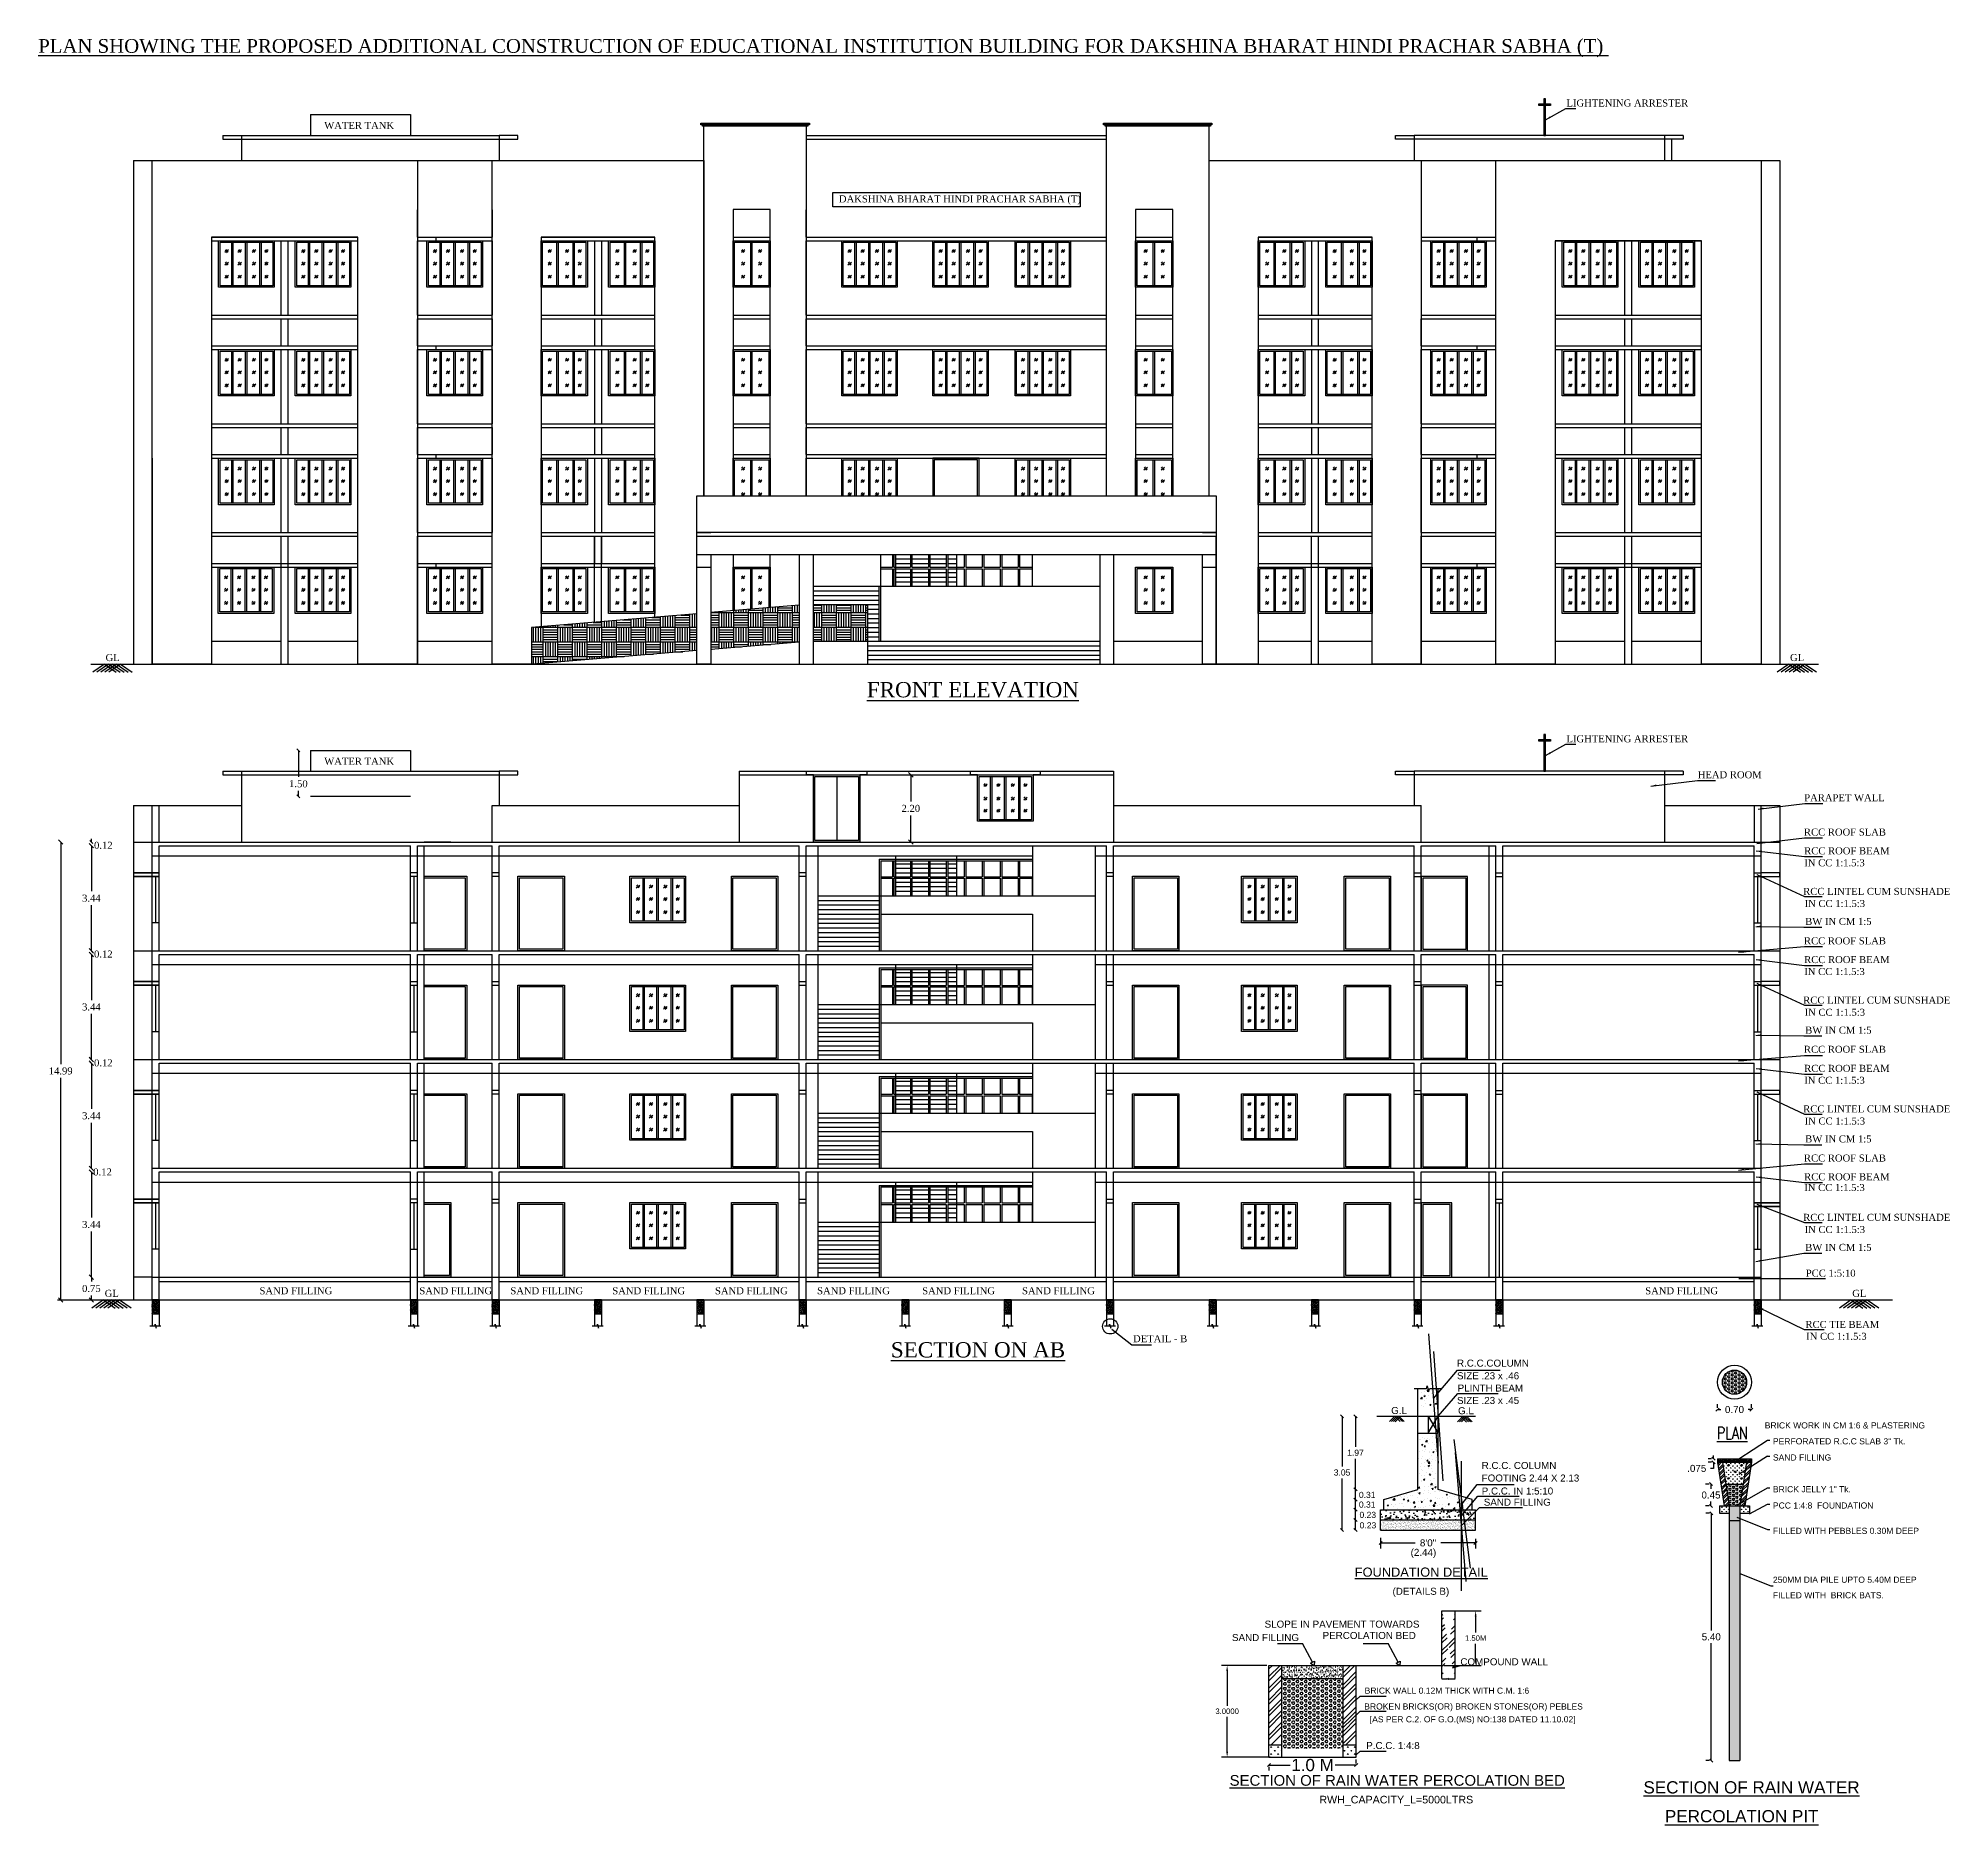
# Model space of a CAD drawing. Header units: metres. Extents: x -53 to 471, y -924 to -843.
# Drawn here: x 388.1 to 450.7, y -901.4 to -842.9 of the extents above; entities that cross this region are included whole.
import ezdxf
from ezdxf.enums import TextEntityAlignment as Align

# ---------------------------------------------------------------- set-up
doc = ezdxf.new("R2010")
doc.units = ezdxf.units.M
doc.header["$MEASUREMENT"] = 0
doc.header["$PDMODE"] = 3
doc.layers.get('DEFPOINTS').update_dxf_attribs({"lineweight": 5})
for name, color, linetype in [('BLK_1_FLR_0_REGULAR_ROOM_1', 117, 'Continuous'), ('BLK_1_FLR_1_REGULAR_ROOM_1', 3, 'Continuous'), ('BLK_1_HT_OF_BLDG', 5, 'Continuous'), ('BLK_1_PLINTH_HEIGHT', 7, 'Continuous'), ('BLK_1_ROOF_WATER_TANK_HT', 235, 'Continuous'), ('BLK_1_STAIR_HEADROOM', 1, 'Continuous'), ('RWH', 130, 'Continuous')]:
    doc.layers.add(name, color=color, linetype=linetype)
doc.styles.add('Isa-', font='times.ttf')
doc.styles.add('ROMAND', font='romand.shx', dxfattribs={"width": 0.75})
doc.styles.get("Standard").update_dxf_attribs({"font": 'arial.ttf'})
doc.styles.add('STYLE2', font='times.ttf')
doc.dimstyles.new('Copy of ISO-25', dxfattribs={"dimscale": 0, "dimtxt": 0.23, "dimasz": 0.1, "dimexe": 1.25, "dimexo": 0.625, "dimgap": 0.11, "dimtad": 0, "dimtih": 1, "dimtoh": 1, "dimzin": 1, "dimdsep": 46, "dimtxsty": 'STYLE2', "dimblk": 'OBLIQUE', "dimcen": 0, "dimse1": 1, "dimse2": 1, "dimclrd": 1, "dimclrt": 3, "dimadec": 0, "dimazin": 2, "dimtfac": 1, "dimtix": 1, "dimtofl": 0, "dimtmove": 0, "dimatfit": 3, "dimfxl": 0, "dimtolj": 1, "dimarcsym": 0})
doc.dimstyles.new('ISO-25', dxfattribs={"dimscale": 0, "dimtxt": 0.23, "dimasz": 0.15, "dimexe": 1.25, "dimexo": 0.625, "dimgap": 0.11, "dimtad": 0, "dimtih": 1, "dimtoh": 1, "dimzin": 1, "dimdsep": 46, "dimtxsty": 'STYLE2', "dimblk": 'OBLIQUE', "dimcen": 0, "dimse1": 1, "dimse2": 1, "dimclrd": 1, "dimclrt": 3, "dimadec": 0, "dimazin": 2, "dimtfac": 1, "dimtix": 1, "dimtofl": 0, "dimtmove": 0, "dimatfit": 3, "dimfxl": 0, "dimtolj": 1, "dimarcsym": 0})
doc.dimstyles.get("Standard").update_dxf_attribs({"dimtxt": 0.18, "dimasz": 0.18, "dimexe": 0.18, "dimexo": 0.0625, "dimgap": 0.09, "dimtad": 0, "dimtih": 1, "dimtoh": 1, "dimdec": 4, "dimzin": 0, "dimdsep": 46, "dimtxsty": 'Standard', "dimcen": 0.09, "dimadec": 0, "dimazin": 0, "dimtfac": 1, "dimtdec": 4, "dimtofl": 0, "dimtmove": 0, "dimatfit": 3, "dimfxl": 0, "dimtolj": 1, "dimtzin": 0, "dimarcsym": 0})
doc.dimstyles.new('STANDARD$0', dxfattribs={"dimtxt": 7, "dimasz": 3, "dimexe": 3, "dimexo": 1, "dimgap": 1.5, "dimtad": 1, "dimdec": 1, "dimzin": 1, "dimdsep": 46, "dimlunit": 4, "dimtxsty": 'Standard', "dimblk": 'OBLIQUE', "dimcen": 0.09375, "dimdle": 1, "dimclrd": 8, "dimclre": 8, "dimclrt": 7, "dimadec": 1, "dimazin": 0, "dimtfac": 1, "dimtdec": 1, "dimtix": 1, "dimtmove": 2, "dimatfit": 3, "dimldrblk": 'ARCHTICK', "dimfxl": 0, "dimfrac": 2, "dimtolj": 1, "dimtzin": 0, "dimarcsym": 0})
doc.dimstyles.new('STANDARD_WS', dxfattribs={"dimtxt": 0.18, "dimasz": 0.18, "dimexe": 0.18, "dimexo": 0.0625, "dimgap": 0.09, "dimtad": 0, "dimtih": 1, "dimtoh": 1, "dimdec": 4, "dimzin": 0, "dimdsep": 46, "dimtxsty": 'Standard', "dimcen": 0.09, "dimadec": 0, "dimazin": 0, "dimtfac": 1, "dimtdec": 4, "dimtofl": 0, "dimtmove": 0, "dimatfit": 3, "dimfxl": 0, "dimtolj": 1, "dimtzin": 0, "dimarcsym": 0})
pattern_1 = [(90, (4282.98316, 1974.73194), (-0.071280706, 0.071280706), [0.018901164, -0.123660247]), (45, (4282.98316, 1974.73194), (-0.071280754, 0.071280754), [0.018901164, -0.081905045]), (135, (4282.98316, 1974.73194), (-0.071280754, -0.071280754), [0.018901164, -0.081905045])]

msp = doc.modelspace()

# ---------------------------------------------------------------- texts
at = {"color": 2, "lineweight": -3, "style": 'Isa-'}
for s, height, p in [('%%UPLAN SHOWING THE PROPOSED ADDITIONAL CONSTRUCTION OF EDUCATIONAL INSTITUTION BUILDING FOR DAKSHINA BHARAT HINDI PRACHAR SABHA (T) ', 0.45, (388.10586, -843.42194)), ('DAKSHINA BHARAT HINDI PRACHAR SABHA (T)', 0.23, (414.31946, -848.31928))]:
    msp.add_text(s, height=height, dxfattribs=at).set_placement(p)
at = {"color": 6, "style": 'Isa-'}
for s, p in [('LIGHTENING ARRESTER', (438.13744, -845.18039)), ('WATER TANK', (397.46924, -845.91386)), ('GL', (390.30976, -863.33348)), ('GL', (445.45618, -863.33348)), ('LIGHTENING ARRESTER', (438.13744, -865.99178)), ('WATER TANK', (397.46924, -866.72526))]:
    msp.add_text(s, height=0.23, dxfattribs=at).set_placement(p)
at = {"color": 3, "lineweight": -3, "style": 'Isa-'}
for s, p in [('%%UFRONT ELEVATION', (415.23416, -864.5198)), ('%%USECTION ON AB', (416.01961, -886.12894))]:
    msp.add_text(s, height=0.5, dxfattribs=at).set_placement(p)
at = {"color": 2, "lineweight": -3, "style": 'Isa-'}
for s, p in [('HEAD ROOM', (443.48217, -867.16877)), ('PARAPET WALL ', (447.28175, -867.92098)), ('RCC ROOF SLAB', (447.2548, -869.04607)), ('RCC ROOF BEAM', (447.319, -869.65977)), ('IN CC 1:1.5:3', (446.91305, -870.05053)), ('RCC LINTEL CUM SUNSHADE', (448.296, -870.98704)), ('IN CC 1:1.5:3', (446.92287, -871.38485)), ('BW IN CM 1:5', (447.03945, -871.96981)), ('RCC ROOF SLAB', (447.2548, -872.60607)), ('RCC ROOF BEAM', (447.319, -873.21977)), ('IN CC 1:1.5:3', (446.91305, -873.61053)), ('RCC LINTEL CUM SUNSHADE', (448.296, -874.54704)), ('IN CC 1:1.5:3', (446.92287, -874.94485)), ('BW IN CM 1:5', (447.03945, -875.52981)), ('RCC ROOF SLAB', (447.2548, -876.15607)), ('RCC ROOF BEAM', (447.319, -876.77977)), ('IN CC 1:1.5:3', (446.91305, -877.17053)), ('RCC LINTEL CUM SUNSHADE', (448.296, -878.10704)), ('IN CC 1:1.5:3', (446.92287, -878.50485)), ('BW IN CM 1:5', (447.03945, -879.08981)), ('RCC ROOF SLAB', (447.2548, -879.71607)), ('RCC ROOF BEAM', (447.319, -880.32977)), ('IN CC 1:1.5:3', (446.91305, -880.67994)), ('RCC LINTEL CUM SUNSHADE', (448.296, -881.65704)), ('IN CC 1:1.5:3', (446.92287, -882.05485)), ('BW IN CM 1:5', (447.03945, -882.63981)), ('PCC 1:5:10', (446.78778, -883.48505)), ('DETAIL - B', (424.83527, -885.6312)), ('RCC TIE BEAM', (447.16968, -885.1626)), ('RCC TIE BEAM', (447.16968, -885.1626)), ('IN CC 1:1.5:3', (446.97517, -885.55123)), ('IN CC 1:1.5:3', (446.97517, -885.55123))]:
    msp.add_text(s, height=0.23, dxfattribs=at).set_placement(p, align=Align.CENTER)
at = {"color": 6, "lineweight": -3, "style": 'Isa-'}
for p in [(390.28132, -884.14488), (447.49334, -884.14488)]:
    msp.add_text('GL', height=0.23, dxfattribs=at).set_placement(p)
at = {"color": 42, "lineweight": -3, "style": 'Isa-'}
for p in [(395.34929, -884.06112), (400.58291, -884.06112), (403.56291, -884.06112), (406.89981, -884.06112), (410.26183, -884.06112), (413.60471, -884.06112), (417.0455, -884.06112), (420.31479, -884.06112), (440.71616, -884.06112)]:
    msp.add_text('SAND FILLING', height=0.23, dxfattribs=at).set_placement(p)
at = {"color": 3, "lineweight": -3}
for s, height, p in [('SLOPE IN PAVEMENT TOWARDS', 0.23, (428.25592, -894.97396)), ('SAND FILLING', 0.23, (427.1866, -895.41228)), (' PERCOLATION BED', 0.23, (430.06437, -895.34404)), ('COMPOUND WALL', 0.23, (434.66434, -896.20546)), ('BRICK WALL 0.12M THICK WITH C.M. 1:6', 0.2, (431.53061, -897.13519)), ('BROKEN BRICKS(OR) BROKEN STONES(OR) PEBLES', 0.2, (431.51838, -897.65338)), ('[AS PER C.2. OF G.O.(MS) NO:138 DATED 11.10.02]', 0.2, (431.69884, -898.07226)), ('P.C.C. 1:4:8', 0.23, (431.5825, -898.94763)), ('%%uSECTION OF RAIN WATER PERCOLATION BED', 0.35, (427.11047, -900.14862))]:
    msp.add_text(s, height=height, dxfattribs=at).set_placement(p)
at = {"layer": 'RWH', "insert": (432.56571, -900.63868), "char_height": 0.25, "width": 9.3695657, "attachment_point": 5}
msp.add_mtext('RWH_CAPACITY_L=5000LTRS', dxfattribs=at)

# ---------------------------------------------------------------- blocks, each defined once
blk = doc.blocks.new('_Oblique')
at = {"color": 0, "linetype": 'ByBlock', "lineweight": -2}
blk.add_line((-0.5, -0.5), (0.5, 0.5), dxfattribs=at)
blk = doc.blocks.new('*D155')
at = {"color": 0, "lineweight": -2}
for p, q in [((428.396, -899.473), (429.087, -899.473)), ((428.396, -899.535), (428.396, -899.653)), ((431.253, -899.473), (430.562, -899.473)), ((431.253, -899.423), (431.253, -899.293))]:
    blk.add_line(p, q, dxfattribs=at)
at = {"layer": 'DEFPOINTS', "color": 0}
for p in [(428.396, -899.472), (431.253, -899.473), (431.253, -899.485)]:
    blk.add_point(p, dxfattribs=at)
at = {"color": 0, "lineweight": -2, "xscale": 0.1, "yscale": 0.1, "zscale": 0.1, "rotation": 180}
blk.add_blockref('_Oblique', (428.396, -899.473), dxfattribs=at)
at = {"color": 0, "lineweight": -2, "xscale": 0.1, "yscale": 0.1, "zscale": 0.1}
blk.add_blockref('_Oblique', (431.253, -899.473), dxfattribs=at)
at = {"color": 3, "lineweight": -3, "insert": (429.825, -899.473), "char_height": 0.4, "attachment_point": 5}
blk.add_mtext('\\A1;1.0 M', dxfattribs=at)
blk = doc.blocks.new('*D368')
at = {"color": 0, "lineweight": -2}
for p, q in [((434.124, -894.421), (435.344, -894.421)), ((435.164, -894.601), (435.164, -895.134)), ((435.164, -896.031), (435.164, -895.498)), ((434.122, -896.211), (435.344, -896.211))]:
    blk.add_line(p, q, dxfattribs=at)
at = {"color": 0}
for points in [[(435.134, -894.601), (435.194, -894.601), (435.164, -894.421)], [(435.134, -896.031), (435.194, -896.031), (435.164, -896.211)]]:
    blk.add_solid(points, dxfattribs=at)
at = {"layer": 'DEFPOINTS', "color": 0}
for p in [(434.062, -894.421), (435.164, -894.421), (434.059, -896.211)]:
    blk.add_point(p, dxfattribs=at)
at = {"color": 0, "lineweight": -3, "insert": (435.164, -895.316), "char_height": 0.18, "attachment_point": 5}
blk.add_mtext('\\A1;1.50M', dxfattribs=at)
blk = doc.blocks.new('*D49')
at = {"color": 0, "lineweight": -2}
for p, q in [((1413.683, -1406.102), (1413.566, -1406.102)), ((1413.746, -1406.102), (1413.746, -1406.002)), ((1413.683, -1406.221), (1413.566, -1406.221)), ((1413.746, -1406.421), (1413.646, -1406.421)), ((1413.746, -1406.221), (1413.746, -1406.421))]:
    blk.add_line(p, q, dxfattribs=at)
at = {"layer": 'DEFPOINTS', "color": 0}
for p in [(1413.746, -1406.102), (1413.746, -1406.221), (1413.746, -1406.221)]:
    blk.add_point(p, dxfattribs=at)
at = {"color": 0, "lineweight": -2, "xscale": 0.1, "yscale": 0.1, "zscale": 0.1}
for p, rotation in [((1413.746, -1406.102), 270), ((1413.746, -1406.221), 90)]:
    blk.add_blockref('_Oblique', p, dxfattribs=dict(at, rotation=rotation))
at = {"color": 3, "insert": (1413.197, -1406.421), "char_height": 0.23, "attachment_point": 5}
blk.add_mtext('\\A1;.075', dxfattribs=at)
blk = doc.blocks.new('*D50')
at = {"color": 0, "lineweight": -2}
for p, q in [((1413.609, -1407.888), (1413.492, -1407.888)), ((1413.672, -1407.888), (1413.672, -1411.727)), ((1413.672, -1415.984), (1413.672, -1412.145)), ((1413.609, -1415.984), (1413.492, -1415.984))]:
    blk.add_line(p, q, dxfattribs=at)
at = {"layer": 'DEFPOINTS', "color": 0}
for p in [(1413.672, -1407.888), (1413.672, -1415.984), (1413.672, -1415.984)]:
    blk.add_point(p, dxfattribs=at)
at = {"color": 0, "lineweight": -2, "xscale": 0.1, "yscale": 0.1, "zscale": 0.1}
for p, rotation in [((1413.672, -1407.888), 90), ((1413.672, -1415.984), 270)]:
    blk.add_blockref('_Oblique', p, dxfattribs=dict(at, rotation=rotation))
at = {"color": 3, "insert": (1413.672, -1411.936), "char_height": 0.23, "attachment_point": 5}
blk.add_mtext('\\A1;5.40', dxfattribs=at)
blk = doc.blocks.new('*D51')
at = {"color": 0, "lineweight": -2}
for p, q in [((1413.6, -1406.935), (1413.483, -1406.935)), ((1413.663, -1406.935), (1413.663, -1407.084)), ((1413.6, -1407.65), (1413.483, -1407.65)), ((1413.663, -1407.65), (1413.663, -1407.502))]:
    blk.add_line(p, q, dxfattribs=at)
at = {"layer": 'DEFPOINTS', "color": 0}
for p in [(1413.663, -1406.935), (1413.663, -1407.65), (1413.663, -1407.65)]:
    blk.add_point(p, dxfattribs=at)
at = {"color": 0, "lineweight": -2, "xscale": 0.1, "yscale": 0.1, "zscale": 0.1}
for p, rotation in [((1413.663, -1406.935), 90), ((1413.663, -1407.65), 270)]:
    blk.add_blockref('_Oblique', p, dxfattribs=dict(at, rotation=rotation))
at = {"color": 3, "insert": (1413.663, -1407.293), "char_height": 0.23, "attachment_point": 5}
blk.add_mtext('\\A1;0.45', dxfattribs=at)
blk = doc.blocks.new('*D52')
at = {"color": 0, "lineweight": -2}
for p, q in [((1413.877, -1404.433), (1413.877, -1404.316)), ((1413.877, -1404.496), (1413.981, -1404.496)), ((1414.988, -1404.496), (1414.884, -1404.496)), ((1414.988, -1404.433), (1414.988, -1404.316))]:
    blk.add_line(p, q, dxfattribs=at)
at = {"layer": 'DEFPOINTS', "color": 0}
for p in [(1413.877, -1404.496), (1414.988, -1404.496), (1414.988, -1404.496)]:
    blk.add_point(p, dxfattribs=at)
at = {"color": 0, "lineweight": -2, "xscale": 0.1, "yscale": 0.1, "zscale": 0.1, "rotation": 180}
blk.add_blockref('_Oblique', (1413.877, -1404.496), dxfattribs=at)
at = {"color": 0, "lineweight": -2, "xscale": 0.1, "yscale": 0.1, "zscale": 0.1}
blk.add_blockref('_Oblique', (1414.988, -1404.496), dxfattribs=at)
at = {"color": 3, "insert": (1414.432, -1404.496), "char_height": 0.23, "attachment_point": 5}
blk.add_mtext('\\A1;0.70', dxfattribs=at)
blk = doc.blocks.new('*D57')
at = {"color": 1, "lineweight": -2}
for p, q in [((1267.794, -1513.556), (1267.794, -1514.56)), ((1267.794, -1515.951), (1267.794, -1514.947))]:
    blk.add_line(p, q, dxfattribs=at)
at = {"layer": 'DEFPOINTS', "color": 0}
for p in [(1267.794, -1513.556), (1267.794, -1513.556), (1267.794, -1515.951)]:
    blk.add_point(p, dxfattribs=at)
at = {"color": 1, "lineweight": -2, "xscale": 0.1, "yscale": 0.1, "zscale": 0.1}
for p, rotation in [((1267.794, -1513.556), 90), ((1267.794, -1515.951), 270)]:
    blk.add_blockref('_Oblique', p, dxfattribs=dict(at, rotation=rotation))
at = {"color": 3, "insert": (1267.794, -1514.753), "char_height": 0.2, "attachment_point": 5}
blk.add_mtext('\\A1;1.97', dxfattribs=at)
blk = doc.blocks.new('*D58')
at = {"color": 1, "lineweight": -2}
blk.add_line((1267.794, -1517.284), (1267.794, -1516.951), dxfattribs=at)
at = {"layer": 'DEFPOINTS', "color": 0}
for p in [(1267.794, -1516.951), (1267.907, -1516.951), (1267.907, -1517.284)]:
    blk.add_point(p, dxfattribs=at)
at = {"color": 1, "lineweight": -2, "xscale": 0.1, "yscale": 0.1, "zscale": 0.1}
for p, rotation in [((1267.794, -1516.951), 90), ((1267.794, -1517.284), 270)]:
    blk.add_blockref('_Oblique', p, dxfattribs=dict(at, rotation=rotation))
at = {"color": 3, "insert": (1268.202, -1517.13), "char_height": 0.2, "attachment_point": 5}
blk.add_mtext('\\A1;0.23', dxfattribs=at)
blk = doc.blocks.new('*D59')
at = {"color": 1, "lineweight": -2}
blk.add_line((1267.794, -1516.951), (1267.794, -1516.617), dxfattribs=at)
at = {"layer": 'DEFPOINTS', "color": 0}
for p in [(1267.794, -1516.617), (1267.907, -1516.617), (1267.907, -1516.951)]:
    blk.add_point(p, dxfattribs=at)
at = {"color": 1, "lineweight": -2, "xscale": 0.1, "yscale": 0.1, "zscale": 0.1}
for p, rotation in [((1267.794, -1516.617), 90), ((1267.794, -1516.951), 270)]:
    blk.add_blockref('_Oblique', p, dxfattribs=dict(at, rotation=rotation))
at = {"color": 3, "insert": (1268.197, -1516.788), "char_height": 0.2, "attachment_point": 5}
blk.add_mtext('\\A1;0.23', dxfattribs=at)
blk = doc.blocks.new('*D60')
at = {"color": 1, "lineweight": -2}
for p, q in [((1267.354, -1513.556), (1267.354, -1515.206)), ((1267.354, -1517.284), (1267.354, -1515.593))]:
    blk.add_line(p, q, dxfattribs=at)
at = {"layer": 'DEFPOINTS', "color": 0}
for p in [(1267.354, -1513.556), (1269.669, -1513.556), (1269.673, -1517.284)]:
    blk.add_point(p, dxfattribs=at)
at = {"color": 1, "lineweight": -2, "xscale": 0.1, "yscale": 0.1, "zscale": 0.1}
for p, rotation in [((1267.354, -1513.556), 90), ((1267.354, -1517.284), 270)]:
    blk.add_blockref('_Oblique', p, dxfattribs=dict(at, rotation=rotation))
at = {"color": 3, "insert": (1267.354, -1515.399), "char_height": 0.2, "attachment_point": 5}
blk.add_mtext('\\A1;3.05', dxfattribs=at)
blk = doc.blocks.new('*D54')
at = {"color": 0, "lineweight": -2}
for p, q in [((1268.614, -1517.537), (1268.614, -1517.885)), ((1271.724, -1517.573), (1271.724, -1517.885)), ((1268.614, -1517.705), (1269.75, -1517.705)), ((1271.724, -1517.705), (1270.588, -1517.705))]:
    blk.add_line(p, q, dxfattribs=at)
at = {"layer": 'DEFPOINTS', "color": 0}
for p in [(1268.614, -1517.475), (1271.724, -1517.51), (1271.724, -1517.705)]:
    blk.add_point(p, dxfattribs=at)
at = {"color": 0, "lineweight": -2, "xscale": 0.1, "yscale": 0.1, "zscale": 0.1, "rotation": 180}
blk.add_blockref('_Oblique', (1268.614, -1517.705), dxfattribs=at)
at = {"color": 0, "lineweight": -2, "xscale": 0.1, "yscale": 0.1, "zscale": 0.1}
blk.add_blockref('_Oblique', (1271.724, -1517.705), dxfattribs=at)
at = {"color": 3, "insert": (1270.169, -1517.705), "char_height": 0.23, "attachment_point": 5}
blk.add_mtext('\\A1;8\'0"', dxfattribs=at)
blk = doc.blocks.new('*D55')
at = {"color": 1, "lineweight": -2}
blk.add_line((1267.794, -1516.617), (1267.794, -1516.284), dxfattribs=at)
at = {"layer": 'DEFPOINTS', "color": 0}
for p in [(1267.794, -1516.284), (1267.794, -1516.284), (1267.794, -1516.617)]:
    blk.add_point(p, dxfattribs=at)
at = {"color": 1, "lineweight": -2, "xscale": 0.1, "yscale": 0.1, "zscale": 0.1}
for p, rotation in [((1267.794, -1516.284), 90), ((1267.794, -1516.617), 270)]:
    blk.add_blockref('_Oblique', p, dxfattribs=dict(at, rotation=rotation))
at = {"color": 3, "insert": (1268.178, -1516.45), "char_height": 0.2, "attachment_point": 5}
blk.add_mtext('\\A1;0.31', dxfattribs=at)
blk = doc.blocks.new('*D56')
at = {"color": 1, "lineweight": -2}
blk.add_line((1267.794, -1516.284), (1267.794, -1515.951), dxfattribs=at)
at = {"layer": 'DEFPOINTS', "color": 0}
for p in [(1267.794, -1515.951), (1267.794, -1515.951), (1267.794, -1516.284)]:
    blk.add_point(p, dxfattribs=at)
at = {"color": 1, "lineweight": -2, "xscale": 0.1, "yscale": 0.1, "zscale": 0.1}
for p, rotation in [((1267.794, -1515.951), 90), ((1267.794, -1516.284), 270)]:
    blk.add_blockref('_Oblique', p, dxfattribs=dict(at, rotation=rotation))
at = {"color": 3, "insert": (1268.178, -1516.133), "char_height": 0.2, "attachment_point": 5}
blk.add_mtext('\\A1;0.31', dxfattribs=at)
blk = doc.blocks.new('*D241')
at = {"layer": 'BLK_1_PLINTH_HEIGHT', "color": 7, "lineweight": -2}
for p, q in [((389.845, -883.497), (389.845, -883.645)), ((389.845, -884.247), (389.845, -884.099))]:
    blk.add_line(p, q, dxfattribs=at)
at = {"layer": 'DEFPOINTS', "color": 0}
for p in [(389.845, -883.497), (391.832, -883.497), (391.832, -884.247)]:
    blk.add_point(p, dxfattribs=at)
at = {"layer": 'BLK_1_PLINTH_HEIGHT', "color": 7, "lineweight": -2, "xscale": 0.15, "yscale": 0.15, "zscale": 0.15}
for p, rotation in [((389.845, -883.497), 90), ((389.845, -884.247), 270)]:
    blk.add_blockref('_Oblique', p, dxfattribs=dict(at, rotation=rotation))
at = {"layer": 'BLK_1_PLINTH_HEIGHT', "color": 7, "insert": (389.845, -883.872), "char_height": 0.23, "attachment_point": 5, "style": 'STYLE2'}
blk.add_mtext('\\A1;0.75', dxfattribs=at)
blk = doc.blocks.new('*D505')
at = {"layer": 'BLK_1_FLR_0_REGULAR_ROOM_1', "color": 3, "lineweight": -2}
for p, q in [((389.845, -880.057), (389.845, -881.55)), ((389.845, -883.497), (389.845, -882.004))]:
    blk.add_line(p, q, dxfattribs=at)
at = {"layer": 'DEFPOINTS', "color": 0}
for p in [(389.845, -880.057), (392.062, -880.057), (391.832, -883.497)]:
    blk.add_point(p, dxfattribs=at)
at = {"layer": 'BLK_1_FLR_0_REGULAR_ROOM_1', "color": 3, "lineweight": -2, "xscale": 0.15, "yscale": 0.15, "zscale": 0.15}
for p, rotation in [((389.845, -880.057), 90), ((389.845, -883.497), 270)]:
    blk.add_blockref('_Oblique', p, dxfattribs=dict(at, rotation=rotation))
at = {"layer": 'BLK_1_FLR_0_REGULAR_ROOM_1', "color": 3, "insert": (389.845, -881.777), "char_height": 0.23, "attachment_point": 5, "style": 'STYLE2'}
blk.add_mtext('\\A1;3.44', dxfattribs=at)
blk = doc.blocks.new('*D242')
at = {"layer": 'BLK_1_FLR_1_REGULAR_ROOM_1', "color": 3, "lineweight": -2}
for p, q in [((389.845, -876.497), (389.845, -877.99)), ((389.845, -879.937), (389.845, -878.444))]:
    blk.add_line(p, q, dxfattribs=at)
at = {"layer": 'DEFPOINTS', "color": 0}
for p in [(389.845, -876.497), (392.062, -876.497), (391.832, -879.937)]:
    blk.add_point(p, dxfattribs=at)
at = {"layer": 'BLK_1_FLR_1_REGULAR_ROOM_1', "color": 3, "lineweight": -2, "xscale": 0.15, "yscale": 0.15, "zscale": 0.15}
for p, rotation in [((389.845, -876.497), 90), ((389.845, -879.937), 270)]:
    blk.add_blockref('_Oblique', p, dxfattribs=dict(at, rotation=rotation))
at = {"layer": 'BLK_1_FLR_1_REGULAR_ROOM_1', "color": 3, "insert": (389.845, -878.217), "char_height": 0.23, "attachment_point": 5, "style": 'STYLE2'}
blk.add_mtext('\\A1;3.44', dxfattribs=at)
blk = doc.blocks.new('*D506')
at = {"color": 1, "lineweight": -2}
for p, q in [((389.845, -879.937), (389.845, -879.837)), ((389.845, -880.057), (389.845, -880.157))]:
    blk.add_line(p, q, dxfattribs=at)
at = {"layer": 'DEFPOINTS', "color": 0}
for p in [(389.845, -879.937), (392.062, -879.937), (392.062, -880.057)]:
    blk.add_point(p, dxfattribs=at)
at = {"color": 1, "lineweight": -2, "xscale": 0.1, "yscale": 0.1, "zscale": 0.1}
for p, rotation in [((389.845, -879.937), 270), ((389.845, -880.057), 90)]:
    blk.add_blockref('_Oblique', p, dxfattribs=dict(at, rotation=rotation))
at = {"color": 3, "lineweight": -3, "insert": (390.211, -880.059), "char_height": 0.23, "attachment_point": 5, "style": 'STYLE2'}
blk.add_mtext('\\A1;0.12', dxfattribs=at)
blk = doc.blocks.new('*D507')
at = {"color": 1, "lineweight": -2}
for p, q in [((389.845, -876.377), (389.845, -876.277)), ((389.845, -876.497), (389.845, -876.597))]:
    blk.add_line(p, q, dxfattribs=at)
at = {"layer": 'DEFPOINTS', "color": 0}
for p in [(389.845, -876.377), (392.062, -876.377), (392.062, -876.497)]:
    blk.add_point(p, dxfattribs=at)
at = {"color": 1, "lineweight": -2, "xscale": 0.1, "yscale": 0.1, "zscale": 0.1}
for p, rotation in [((389.845, -876.377), 270), ((389.845, -876.497), 90)]:
    blk.add_blockref('_Oblique', p, dxfattribs=dict(at, rotation=rotation))
at = {"color": 3, "lineweight": -3, "insert": (390.237, -876.486), "char_height": 0.23, "attachment_point": 5, "style": 'STYLE2'}
blk.add_mtext('\\A1;0.12', dxfattribs=at)
blk = doc.blocks.new('*D752')
at = {"layer": 'BLK_1_FLR_0_REGULAR_ROOM_1', "color": 3, "lineweight": -2}
for p, q in [((389.845, -872.937), (389.845, -874.43)), ((389.845, -876.377), (389.845, -874.884))]:
    blk.add_line(p, q, dxfattribs=at)
at = {"layer": 'DEFPOINTS', "color": 0}
for p in [(389.845, -872.937), (392.062, -872.937), (391.832, -876.377)]:
    blk.add_point(p, dxfattribs=at)
at = {"layer": 'BLK_1_FLR_0_REGULAR_ROOM_1', "color": 3, "lineweight": -2, "xscale": 0.15, "yscale": 0.15, "zscale": 0.15}
for p, rotation in [((389.845, -872.937), 90), ((389.845, -876.377), 270)]:
    blk.add_blockref('_Oblique', p, dxfattribs=dict(at, rotation=rotation))
at = {"layer": 'BLK_1_FLR_0_REGULAR_ROOM_1', "color": 3, "insert": (389.845, -874.657), "char_height": 0.23, "attachment_point": 5, "style": 'STYLE2'}
blk.add_mtext('\\A1;3.44', dxfattribs=at)
blk = doc.blocks.new('*D753')
at = {"color": 1, "lineweight": -2}
for p, q in [((389.845, -872.817), (389.845, -872.717)), ((389.845, -872.937), (389.845, -873.037))]:
    blk.add_line(p, q, dxfattribs=at)
at = {"layer": 'DEFPOINTS', "color": 0}
for p in [(389.845, -872.817), (392.062, -872.817), (392.062, -872.937)]:
    blk.add_point(p, dxfattribs=at)
at = {"color": 1, "lineweight": -2, "xscale": 0.1, "yscale": 0.1, "zscale": 0.1}
for p, rotation in [((389.845, -872.817), 270), ((389.845, -872.937), 90)]:
    blk.add_blockref('_Oblique', p, dxfattribs=dict(at, rotation=rotation))
at = {"color": 3, "lineweight": -3, "insert": (390.237, -872.926), "char_height": 0.23, "attachment_point": 5, "style": 'STYLE2'}
blk.add_mtext('\\A1;0.12', dxfattribs=at)
blk = doc.blocks.new('*D754')
at = {"layer": 'BLK_1_FLR_0_REGULAR_ROOM_1', "color": 3, "lineweight": -2}
for p, q in [((389.845, -869.377), (389.845, -870.87)), ((389.845, -872.817), (389.845, -871.324))]:
    blk.add_line(p, q, dxfattribs=at)
at = {"layer": 'DEFPOINTS', "color": 0}
for p in [(389.845, -869.377), (392.062, -869.377), (391.832, -872.817)]:
    blk.add_point(p, dxfattribs=at)
at = {"layer": 'BLK_1_FLR_0_REGULAR_ROOM_1', "color": 3, "lineweight": -2, "xscale": 0.15, "yscale": 0.15, "zscale": 0.15}
for p, rotation in [((389.845, -869.377), 90), ((389.845, -872.817), 270)]:
    blk.add_blockref('_Oblique', p, dxfattribs=dict(at, rotation=rotation))
at = {"layer": 'BLK_1_FLR_0_REGULAR_ROOM_1', "color": 3, "insert": (389.845, -871.097), "char_height": 0.23, "attachment_point": 5, "style": 'STYLE2'}
blk.add_mtext('\\A1;3.44', dxfattribs=at)
blk = doc.blocks.new('*D755')
at = {"color": 1, "lineweight": -2}
for p, q in [((389.845, -869.257), (389.845, -869.157)), ((389.845, -869.377), (389.845, -869.477))]:
    blk.add_line(p, q, dxfattribs=at)
at = {"layer": 'DEFPOINTS', "color": 0}
for p in [(389.845, -869.257), (392.062, -869.257), (392.062, -869.377)]:
    blk.add_point(p, dxfattribs=at)
at = {"color": 1, "lineweight": -2, "xscale": 0.1, "yscale": 0.1, "zscale": 0.1}
for p, rotation in [((389.845, -869.257), 270), ((389.845, -869.377), 90)]:
    blk.add_blockref('_Oblique', p, dxfattribs=dict(at, rotation=rotation))
at = {"color": 3, "lineweight": -3, "insert": (390.237, -869.366), "char_height": 0.23, "attachment_point": 5, "style": 'STYLE2'}
blk.add_mtext('\\A1;0.12', dxfattribs=at)
blk = doc.blocks.new('*D756')
at = {"layer": 'BLK_1_HT_OF_BLDG', "color": 5, "lineweight": -2}
for p, q in [((388.841, -869.257), (388.841, -876.525)), ((388.841, -884.247), (388.841, -876.979))]:
    blk.add_line(p, q, dxfattribs=at)
at = {"layer": 'DEFPOINTS', "color": 0}
for p in [(391.222, -869.257), (388.841, -884.247), (391.222, -884.247)]:
    blk.add_point(p, dxfattribs=at)
at = {"layer": 'BLK_1_HT_OF_BLDG', "color": 5, "lineweight": -2, "xscale": 0.15, "yscale": 0.15, "zscale": 0.15}
for p, rotation in [((388.841, -869.257), 90), ((388.841, -884.247), 270)]:
    blk.add_blockref('_Oblique', p, dxfattribs=dict(at, rotation=rotation))
at = {"layer": 'BLK_1_HT_OF_BLDG', "color": 5, "insert": (388.841, -876.752), "char_height": 0.23, "attachment_point": 5, "style": 'STYLE2'}
blk.add_mtext('\\A1;14.99', dxfattribs=at)
blk = doc.blocks.new('*D835')
at = {"layer": 'BLK_1_STAIR_HEADROOM', "color": 1, "lineweight": -2}
for p, q in [((416.672, -867.057), (416.672, -867.93)), ((416.672, -869.257), (416.672, -868.384))]:
    blk.add_line(p, q, dxfattribs=at)
at = {"layer": 'DEFPOINTS', "color": 0}
for p in [(416.574, -867.057), (416.574, -869.257), (416.672, -869.257)]:
    blk.add_point(p, dxfattribs=at)
at = {"layer": 'BLK_1_STAIR_HEADROOM', "color": 1, "lineweight": -2, "xscale": 0.15, "yscale": 0.15, "zscale": 0.15}
for p, rotation in [((416.672, -867.057), 90), ((416.672, -869.257), 270)]:
    blk.add_blockref('_Oblique', p, dxfattribs=dict(at, rotation=rotation))
at = {"layer": 'BLK_1_STAIR_HEADROOM', "color": 3, "insert": (416.672, -868.157), "char_height": 0.23, "attachment_point": 5, "style": 'STYLE2'}
blk.add_mtext('\\A1;2.20', dxfattribs=at)
blk = doc.blocks.new('*D852')
at = {"layer": 'DEFPOINTS', "color": 0}
for p in [(427.029, -896.211), (428.396, -896.211), (428.502, -899.211)]:
    blk.add_point(p, dxfattribs=at)
at = {"layer": 'RWH', "color": 0, "lineweight": -2}
for p, q in [((428.333, -896.211), (426.849, -896.211)), ((427.029, -896.391), (427.029, -897.529)), ((427.029, -899.031), (427.029, -897.893)), ((428.44, -899.211), (426.849, -899.211))]:
    blk.add_line(p, q, dxfattribs=at)
at = {"layer": 'RWH', "color": 0}
for points in [[(426.999, -896.391), (427.059, -896.391), (427.029, -896.211)], [(426.999, -899.031), (427.059, -899.031), (427.029, -899.211)]]:
    blk.add_solid(points, dxfattribs=at)
at = {"layer": 'RWH', "color": 0, "insert": (427.029, -897.711), "char_height": 0.18, "attachment_point": 5}
blk.add_mtext('\\A1;3.0000', dxfattribs=at)
blk = doc.blocks.new('*D860')
at = {"layer": 'BLK_1_ROOF_WATER_TANK_HT', "color": 1, "lineweight": -2}
for p, q in [((396.623, -866.257), (396.623, -867.124)), ((396.623, -867.757), (396.623, -867.579))]:
    blk.add_line(p, q, dxfattribs=at)
at = {"layer": 'DEFPOINTS', "color": 0}
for p in [(397.017, -866.257), (396.623, -867.757), (397.017, -867.757)]:
    blk.add_point(p, dxfattribs=at)
at = {"layer": 'BLK_1_ROOF_WATER_TANK_HT', "color": 1, "lineweight": -2, "xscale": 0.1, "yscale": 0.1, "zscale": 0.1}
for p, rotation in [((396.623, -866.257), 90), ((396.623, -867.757), 270)]:
    blk.add_blockref('_Oblique', p, dxfattribs=dict(at, rotation=rotation))
at = {"layer": 'BLK_1_ROOF_WATER_TANK_HT', "color": 3, "lineweight": -3, "insert": (396.623, -867.351), "char_height": 0.23, "attachment_point": 5, "rotation": 359, "style": 'STYLE2'}
blk.add_mtext('\\A1;1.50', dxfattribs=at)
blk = doc.blocks.new('1258888888887')
h = blk.add_hatch()
h.set_pattern_fill('HEX', color=6, scale=0.011906, style=0)
h.set_pattern_definition([(0, (4257.877245, 1975.72765), (0, 0.065475538), [0.037802329, -0.075604657]), (120, (4257.877245, 1975.72765), (-0.05670348, -0.032737769), [0.037802329, -0.075604657]), (60, (4257.91505, 1975.72765), (-0.05670348, 0.032737769), [0.037802329, -0.075604657])])
h.paths.add_polyline_path([(4537.128, 2065.405, 1), (4537.921, 2065.405, 1)])
h = blk.add_hatch()
h.set_pattern_fill('CROSS', color=2, scale=0.003969, style=0)
h.set_pattern_definition([(0, (4282.983162, 1974.731943), (0.0252015524, 0.0252015524), [0.012600776, -0.0378023286]), (90, (4282.989463, 1974.725642), (-0.0252015524, 0.0252015524), [0.012600776, -0.0378023286])])
h.paths.add_polyline_path([(4537.352, 2062.902), (4537.352, 2062.783), (4537.465, 2062.783), (4537.465, 2062.902)])
h.paths.add_polyline_path([(4537.591, 2062.902), (4537.495, 2062.902), (4537.495, 2062.783), (4537.591, 2062.783)])
h.paths.add_polyline_path([(4537.621, 2062.783), (4537.722, 2062.783), (4537.722, 2062.902), (4537.621, 2062.902)])
h.paths.add_polyline_path([(4537.752, 2062.783), (4537.836, 2062.783), (4537.836, 2062.902), (4537.752, 2062.902)])
h.paths.add_polyline_path([(4537.866, 2062.783), (4538.08, 2062.783), (4538.08, 2062.902), (4537.866, 2062.902)])
h.paths.add_polyline_path([(4537.176, 2062.902), (4536.97, 2062.902), (4536.97, 2062.783), (4537.176, 2062.783)])
h.paths.add_polyline_path([(4537.207, 2062.783), (4537.322, 2062.783), (4537.322, 2062.902), (4537.207, 2062.902)])
h = blk.add_hatch()
h.set_pattern_fill('STEEL', color=1, scale=0.039687, style=0)
h.set_pattern_definition([(45, (4282.98316, 1974.73194), (-0.089100943, 0.089100943), []), (45, (4282.98316, 1974.79495), (-0.089100943, 0.089100943), [])])
h.paths.add_polyline_path([(4538.08, 2062.783), (4537.92, 2062.783), (4537.702, 2061.354), (4537.863, 2061.354)])
h.paths.add_polyline_path([(4537.188, 2061.354), (4537.348, 2061.354), (4537.131, 2062.783), (4536.97, 2062.783)])
h = blk.add_hatch()
h.set_pattern_fill('GRASS', color=256, scale=0.011906, style=0)
h.set_pattern_definition([(90, (4282.98316, 1974.73194), (-0.21384212, 0.21384212), [0.0567035, -0.37098074]), (45, (4282.98316, 1974.73194), (-0.21384226, 0.21384226), [0.0567035, -0.24571514]), (135, (4282.98316, 1974.73194), (-0.21384226, -0.21384226), [0.0567035, -0.24571514])])
h.paths.add_polyline_path([(4537.92, 2062.783), (4537.131, 2062.783), (4537.24, 2062.069), (4537.811, 2062.069)])
h = blk.add_hatch()
h.set_pattern_fill('GRASS', color=4, scale=0.003969, style=0)
h.set_pattern_definition(pattern_1)
h.paths.add_polyline_path([(4537.92, 2062.783), (4537.131, 2062.783), (4537.24, 2062.069), (4537.811, 2062.069)])
h = blk.add_hatch()
h.set_pattern_fill('HEX', color=6, scale=0.011906, style=0)
h.set_pattern_definition([(0, (4282.98316, 1974.73194), (0, 0.065475538), [0.03780233, -0.075604657]), (120, (4282.98316, 1974.73194), (-0.05670348, -0.032737769), [0.03780233, -0.075604657]), (60, (4283.020965, 1974.73194), (-0.05670348, 0.032737769), [0.03780233, -0.075604657])])
h.paths.add_polyline_path([(4537.811, 2062.069), (4537.24, 2062.069), (4537.348, 2061.354), (4537.702, 2061.354)])
h = blk.add_hatch()
h.set_pattern_fill('GRASS', color=3, scale=0.003969, style=0)
h.set_pattern_definition(pattern_1)
h.paths.add_polyline_path([(4538.021, 2061.116), (4538.021, 2061.354), (4537.704, 2061.354), (4537.704, 2061.116)])
h.paths.add_polyline_path([(4537.347, 2061.354), (4537.029, 2061.354), (4537.029, 2061.116), (4537.347, 2061.116)])
h = blk.add_hatch()
h.set_pattern_fill('GRASS', color=6, scale=0.003969, style=0)
h.set_pattern_definition(pattern_1)
h.paths.add_polyline_path([(4537.704, 2061.354), (4537.347, 2061.354), (4537.347, 2053.02), (4537.704, 2053.02)])
at = {"color": 21}
for p, q in [((4537.666, 2062.902), (4538.61, 2063.513)), ((4538.61, 2063.513), (4538.684, 2063.513)), ((4537.669, 2062.395), (4538.61, 2062.994)), ((4538.61, 2062.984), (4538.684, 2062.984)), ((4537.638, 2061.389), (4538.61, 2061.945)), ((4538.021, 2061.094), (4538.61, 2061.411)), ((4538.61, 2061.945), (4538.684, 2061.945)), ((4538.61, 2061.411), (4538.684, 2061.411)), ((4537.598, 2060.982), (4538.61, 2060.582)), ((4538.61, 2060.582), (4538.684, 2060.582)), ((4537.704, 2059.139), (4538.716, 2058.739)), ((4538.716, 2058.739), (4538.789, 2058.739))]:
    blk.add_line(p, q, dxfattribs=at)
for p, q in [((4536.97, 2062.902), (4536.97, 2062.783)), ((4536.97, 2062.902), (4538.08, 2062.902)), ((4536.97, 2062.783), (4538.08, 2062.783)), ((4536.97, 2062.783), (4537.188, 2061.354)), ((4537.131, 2062.783), (4537.348, 2061.354)), ((4537.176, 2062.902), (4537.176, 2062.783)), ((4537.207, 2062.902), (4537.207, 2062.783)), ((4537.322, 2062.902), (4537.322, 2062.783)), ((4537.352, 2062.902), (4537.352, 2062.783)), ((4537.465, 2062.902), (4537.465, 2062.783)), ((4537.495, 2062.902), (4537.495, 2062.783)), ((4537.591, 2062.902), (4537.591, 2062.783)), ((4537.621, 2062.902), (4537.621, 2062.783)), ((4537.92, 2062.783), (4537.702, 2061.354)), ((4537.722, 2062.902), (4537.722, 2062.783)), ((4537.752, 2062.902), (4537.752, 2062.783)), ((4537.836, 2062.902), (4537.836, 2062.783)), ((4538.08, 2062.783), (4537.863, 2061.354)), ((4537.866, 2062.902), (4537.866, 2062.783)), ((4538.08, 2062.902), (4538.08, 2062.783)), ((4537.24, 2062.069), (4537.811, 2062.069)), ((4537.029, 2061.354), (4537.029, 2061.116)), ((4537.029, 2061.354), (4538.021, 2061.354)), ((4537.029, 2061.116), (4537.347, 2061.116)), ((4537.347, 2061.354), (4537.347, 2053.02)), ((4537.347, 2060.878), (4537.704, 2060.878)), ((4537.704, 2061.354), (4537.704, 2053.02)), ((4537.704, 2061.116), (4538.021, 2061.116)), ((4538.021, 2061.354), (4538.021, 2061.116)), ((4537.347, 2053.02), (4537.704, 2053.02))]:
    blk.add_line(p, q)
for radius in [0.556, 0.397]:
    blk.add_circle((4537.525, 2065.405), radius)
at = {"color": 4, "style": 'ROMAND', "width": 0.75}
blk.add_text('%%UPLAN', height=0.4, dxfattribs=at).set_placement((4536.951, 2063.543))
at = {"color": 3}
for s, height, p in [('BRICK WORK IN CM 1:6 & PLASTERING', 0.2, (4538.515, 2063.891)), ('PERFORATED R.C.C SLAB 3" Tk.', 0.2, (4538.783, 2063.371)), ('SAND FILLING', 0.2, (4538.783, 2062.841)), ('BRICK JELLY 1" Tk.', 0.2, (4538.783, 2061.802)), ('PCC 1:4:8  FOUNDATION', 0.2, (4538.783, 2061.269)), ('FILLED WITH PEBBLES 0.30M DEEP', 0.2, (4538.783, 2060.44)), ('250MM DIA PILE UPTO 5.40M DEEP ', 0.2, (4538.783, 2058.84)), ('FILLED WITH  BRICK BATS.', 0.2, (4538.783, 2058.332)), ('%%USECTION OF RAIN WATER', 0.4, (4534.543, 2051.943)), ('%%UPERCOLATION PIT', 0.4, (4535.246, 2050.999))]:
    blk.add_text(s, height=height, dxfattribs=at).set_placement(p)
at = {"color": 7}
dim = blk.add_linear_dim(base=(4538.08, 2064.508), p1=(4536.969, 2064.508), p2=(4538.08, 2064.508), text='0.70', dimstyle='STANDARD_WS', override={"dimtxt": 0.23, "dimasz": 0.1, "dimdec": 2, "dimblk1": 'OBLIQUE', "dimblk2": 'OBLIQUE', "dimsah": 1, "dimclrt": 3}, dxfattribs=at)
dim.commit()
dim.dimension.update_dxf_attribs({"geometry": '*D52', "text_midpoint": (4537.525, 2064.508), "insert": (3123.092, 3469.004)})
for base, p1, p2, text, picture, middle in [((4536.838, 2062.783), (4536.838, 2062.902), (4536.838, 2062.783), '.075', '*D49', (4536.289, 2062.583)), ((4536.755, 2061.354), (4536.755, 2062.069), (4536.755, 2061.354), '0.45', '*D51', (4536.755, 2061.711)), ((4536.764, 2053.02), (4536.764, 2061.116), (4536.764, 2053.02), '5.40', '*D50', (4536.764, 2057.068))]:
    dim = blk.add_linear_dim(base=base, p1=p1, p2=p2, angle=90, text=text, dimstyle='STANDARD_WS', override={"dimtxt": 0.23, "dimasz": 0.1, "dimdec": 2, "dimblk1": 'OBLIQUE', "dimblk2": 'OBLIQUE', "dimsah": 1, "dimclrt": 3}, dxfattribs=at)
    dim.commit()
    dim.dimension.update_dxf_attribs({"geometry": picture, "text_midpoint": middle, "insert": (3123.092, 3469.004)})
blk = doc.blocks.new('WRTY')
at = {"color": 6}
blk.add_blockref('1258888888887', (-554.728, -497.621), dxfattribs=at)
blk = doc.blocks.new('1255888')
h = blk.add_hatch()
h.set_pattern_fill('AR-CONC', color=1, scale=0.049378, style=0)
h.set_pattern_definition([(50, (4329.85982, 1933.29782), (0.3541657, -0.0309855), [0.0370332, -0.407365]), (355, (4329.85982, 1933.2978), (-0.068512, 0.3714143), [0.0296265, -0.325892]), (100.4514, (4329.88933, 1933.29524), (0.285654, 0.3404286), [0.0314734, -0.346207]), (46.1842, (4329.8598, 1933.39657), (0.5269778, -0.0817293), [0.0555498, -0.6110476]), (96.6356, (4329.90374, 1933.38976), (0.461514, 0.480996), [0.04721, -0.5193104]), (351.1842, (4329.8598, 1933.3966), (0.4615135, 0.480996), [0.04444, -0.488838]), (21, (4329.9092, 1933.37188), (0.2947383, -0.1988035), [0.0370332, -0.407365]), (326, (4329.9092, 1933.3719), (0.1201432, 0.3580615), [0.0296265, -0.325892]), (71.4514, (4329.93376, 1933.3553), (0.4148816, 0.1592578), [0.0314734, -0.346207]), (37.5, (4329.85982, 1933.29782), (0.00600424, 0.16437493), [0, -0.3219418, 0, -0.3308298, 0, -0.32712647]), (7.5, (4329.85982, 1933.29782), (0.12989737, 0.19475096), [0, -0.18862236, 0, -0.3145352, 0, -0.1246784]), (327.5, (4329.74971, 1933.29782), (0.2635886, -0.01113705), [0, -0.12344395, 0, -0.3851451, 0, -0.51105796]), (317.5, (4329.70033, 1933.29782), (0.2879632, 0.0494294), [0, -0.1604771, 0, -0.2557759, 0, -0.3629252])])
h.paths.add_polyline_path([(4394.817, 1952.053), (4394.817, 1952.387), (4391.706, 1952.387), (4391.706, 1952.053)])
h = blk.add_hatch()
h.set_pattern_fill('AR-SAND', color=1, scale=0.001646, style=0)
h.set_pattern_definition([(37.5, (4338.34161, 1955.701366), (-0.00263352, 0.08055347), [0, -0.063545654, 0, -0.0710708, 0, -0.06793532]), (7.5, (4338.34161, 1955.70137), (0.0739879, 0.11798363), [0, -0.03428121, 0, -0.0572747, 0, -0.021948334]), (327.5, (4338.29019, 1955.701366), (0.13019096, 0.00023655), [0, -0.020903176, 0, -0.07525143, 0, -0.098244926]), (317.5, (4338.29019, 1955.70137), (0.12567523, 0.03669237), [0, -0.01045159, 0, -0.049331495, 0, -0.056438574])])
h.paths.add_polyline_path([(4391.706, 1952.053), (4391.706, 1951.72), (4394.817, 1951.72), (4394.817, 1952.053)])
at = {"color": 0}
for p, q in [((4392.928, 1953.053), (4392.928, 1956.341)), ((4393.595, 1953.053), (4393.595, 1956.341)), ((4392.928, 1955.448), (4393.595, 1955.448)), ((4393.261, 1955.448), (4393.595, 1954.893)), ((4393.261, 1954.893), (4393.595, 1955.448)), ((4393.595, 1954.893), (4393.595, 1955.448)), ((4392.928, 1954.893), (4393.595, 1954.893)), ((4391.817, 1952.72), (4392.928, 1953.053)), ((4391.817, 1952.387), (4391.817, 1952.72)), ((4394.706, 1952.72), (4393.595, 1953.053)), ((4394.706, 1952.387), (4394.706, 1952.72)), ((4391.706, 1951.72), (4391.706, 1952.387)), ((4391.706, 1952.387), (4394.817, 1952.387)), ((4391.706, 1952.053), (4394.817, 1952.053)), ((4394.817, 1951.72), (4394.817, 1952.387)), ((4391.706, 1951.72), (4394.817, 1951.72))]:
    blk.add_line(p, q, dxfattribs=at)
at = {"color": 1}
for p, q in [((4393.235, 1956.272), (4393.264, 1956.307)), ((4393.235, 1956.272), (4393.272, 1956.269)), ((4393.256, 1956.283), (4393.256, 1956.283)), ((4393.272, 1956.269), (4393.264, 1956.307)), ((4393.384, 1956.28), (4393.384, 1956.28)), ((4393.498, 1956.328), (4393.498, 1956.328)), ((4393.019, 1956.024), (4393.067, 1956.074)), ((4393.019, 1956.024), (4393.074, 1956.016)), ((4393.056, 1956.214), (4393.056, 1956.214)), ((4393.059, 1955.794), (4393.059, 1955.794)), ((4393.074, 1956.016), (4393.067, 1956.074)), ((4393.067, 1956.017), (4393.067, 1956.017)), ((4393.125, 1955.762), (4393.125, 1955.762)), ((4393.127, 1956.111), (4393.17, 1956.128)), ((4393.127, 1956.111), (4393.158, 1956.091)), ((4393.132, 1955.968), (4393.132, 1955.968)), ((4393.133, 1955.969), (4393.133, 1955.969)), ((4393.138, 1956.267), (4393.138, 1956.267)), ((4393.14, 1956.173), (4393.14, 1956.173)), ((4393.158, 1956.091), (4393.17, 1956.128)), ((4393.162, 1955.853), (4393.162, 1955.853)), ((4393.221, 1956.037), (4393.221, 1956.037)), ((4393.229, 1956.26), (4393.229, 1956.26)), ((4393.286, 1956.131), (4393.286, 1956.131)), ((4393.293, 1955.824), (4393.293, 1955.824)), ((4393.32, 1955.808), (4393.35, 1955.843)), ((4393.32, 1955.808), (4393.357, 1955.804)), ((4393.357, 1955.804), (4393.35, 1955.843)), ((4393.386, 1956.2), (4393.386, 1956.2)), ((4393.442, 1955.806), (4393.442, 1955.806)), ((4393.449, 1956.011), (4393.449, 1956.011)), ((4393.455, 1956.068), (4393.455, 1956.068)), ((4393.457, 1956.217), (4393.457, 1956.217)), ((4393.462, 1955.955), (4393.462, 1955.955)), ((4393.495, 1955.863), (4393.539, 1955.88)), ((4393.495, 1955.863), (4393.526, 1955.842)), ((4393.522, 1955.915), (4393.522, 1955.915)), ((4393.526, 1955.842), (4393.539, 1955.879)), ((4393.585, 1956.269), (4393.585, 1956.269)), ((4392.976, 1954.697), (4392.976, 1954.697)), ((4393.025, 1954.679), (4393.025, 1954.679)), ((4393.045, 1954.52), (4393.088, 1954.537)), ((4393.045, 1954.52), (4393.076, 1954.499)), ((4393.076, 1954.499), (4393.088, 1954.537)), ((4393.08, 1954.529), (4393.08, 1954.529)), ((4393.087, 1954.735), (4393.087, 1954.735)), ((4393.096, 1954.466), (4393.096, 1954.466)), ((4393.135, 1954.704), (4393.135, 1954.704)), ((4393.135, 1954.454), (4393.164, 1954.489)), ((4393.135, 1954.454), (4393.171, 1954.45)), ((4393.171, 1954.45), (4393.164, 1954.489)), ((4393.183, 1954.617), (4393.231, 1954.667)), ((4393.183, 1954.617), (4393.238, 1954.609)), ((4393.238, 1954.609), (4393.231, 1954.667)), ((4393.259, 1954.71), (4393.259, 1954.71)), ((4393.283, 1954.568), (4393.283, 1954.568)), ((4393.306, 1954.683), (4393.306, 1954.683)), ((4393.397, 1954.573), (4393.397, 1954.573)), ((4393.404, 1954.778), (4393.404, 1954.778)), ((4393.486, 1954.517), (4393.486, 1954.517)), ((4393.495, 1954.765), (4393.495, 1954.765)), ((4393.563, 1954.719), (4393.595, 1954.731)), ((4393.563, 1954.719), (4393.594, 1954.699)), ((4393.577, 1954.415), (4393.595, 1954.435)), ((4393.577, 1954.415), (4393.595, 1954.413)), ((4393.594, 1954.699), (4393.595, 1954.7)), ((4393.596, 1954.914), (4393.596, 1954.914)), ((4392.928, 1954.085), (4392.938, 1954.089)), ((4392.928, 1954.06), (4392.938, 1954.089)), ((4392.934, 1954.223), (4392.934, 1954.223)), ((4392.986, 1954.299), (4392.986, 1954.299)), ((4392.999, 1953.787), (4392.999, 1953.787)), ((4393.057, 1953.913), (4393.057, 1953.913)), ((4393.063, 1954.054), (4393.063, 1954.054)), ((4393.065, 1954.118), (4393.065, 1954.118)), ((4393.072, 1954.324), (4393.072, 1954.324)), ((4393.133, 1953.922), (4393.133, 1953.922)), ((4393.154, 1953.807), (4393.154, 1953.807)), ((4393.158, 1954.29), (4393.158, 1954.29)), ((4393.162, 1954.031), (4393.162, 1954.031)), ((4393.186, 1954.368), (4393.186, 1954.368)), ((4393.22, 1953.989), (4393.25, 1954.025)), ((4393.22, 1953.989), (4393.257, 1953.986)), ((4393.257, 1953.986), (4393.25, 1954.025)), ((4393.263, 1953.824), (4393.306, 1953.841)), ((4393.263, 1953.824), (4393.294, 1953.803)), ((4393.265, 1953.914), (4393.313, 1953.964)), ((4393.265, 1953.914), (4393.319, 1953.905)), ((4393.281, 1953.786), (4393.281, 1953.786)), ((4393.294, 1953.803), (4393.306, 1953.841)), ((4393.319, 1953.905), (4393.313, 1953.964)), ((4393.316, 1954.285), (4393.316, 1954.285)), ((4393.316, 1954.051), (4393.316, 1954.051)), ((4393.324, 1954.274), (4393.324, 1954.274)), ((4393.374, 1953.956), (4393.374, 1953.956)), ((4393.381, 1954.162), (4393.381, 1954.162)), ((4393.387, 1953.838), (4393.387, 1953.838)), ((4393.389, 1954.367), (4393.389, 1954.367)), ((4393.392, 1954.04), (4393.392, 1954.04)), ((4393.413, 1954.272), (4393.456, 1954.288)), ((4393.413, 1954.272), (4393.444, 1954.251)), ((4393.444, 1954.251), (4393.456, 1954.288)), ((4393.478, 1954.294), (4393.478, 1954.294)), ((4393.493, 1953.984), (4393.493, 1953.984)), ((4393.515, 1954.354), (4393.515, 1954.354)), ((4393.518, 1954.352), (4393.518, 1954.352)), ((4393.55, 1954.082), (4393.55, 1954.082)), ((4392.943, 1953.739), (4392.943, 1953.739)), ((4392.991, 1953.564), (4392.991, 1953.564)), ((4393.035, 1953.297), (4393.035, 1953.297)), ((4393.042, 1953.502), (4393.042, 1953.502)), ((4393.05, 1953.708), (4393.05, 1953.708)), ((4393.063, 1953.351), (4393.063, 1953.351)), ((4393.073, 1953.656), (4393.073, 1953.656)), ((4393.113, 1953.377), (4393.156, 1953.393)), ((4393.113, 1953.377), (4393.144, 1953.356)), ((4393.144, 1953.356), (4393.156, 1953.393)), ((4393.149, 1953.411), (4393.149, 1953.411)), ((4393.156, 1953.509), (4393.156, 1953.509)), ((4393.225, 1953.595), (4393.225, 1953.595)), ((4393.272, 1953.725), (4393.272, 1953.725)), ((4393.29, 1953.159), (4393.29, 1953.159)), ((4393.306, 1953.525), (4393.336, 1953.56)), ((4393.306, 1953.525), (4393.343, 1953.522)), ((4393.343, 1953.522), (4393.336, 1953.56)), ((4393.346, 1953.21), (4393.394, 1953.261)), ((4393.346, 1953.21), (4393.401, 1953.202)), ((4393.351, 1953.34), (4393.351, 1953.34)), ((4393.359, 1953.545), (4393.359, 1953.545)), ((4393.366, 1953.751), (4393.366, 1953.751)), ((4393.401, 1953.202), (4393.394, 1953.261)), ((4393.402, 1953.642), (4393.402, 1953.642)), ((4393.445, 1953.18), (4393.445, 1953.18)), ((4393.452, 1953.403), (4393.452, 1953.403)), ((4393.479, 1953.397), (4393.479, 1953.397)), ((4393.481, 1953.128), (4393.525, 1953.145)), ((4393.491, 1953.202), (4393.491, 1953.202)), ((4393.512, 1953.107), (4393.525, 1953.145)), ((4393.516, 1953.57), (4393.516, 1953.57)), ((4394.865, 1953.212), (4396.076, 1953.212)), ((4391.925, 1952.531), (4391.969, 1952.547)), ((4391.925, 1952.531), (4391.956, 1952.51)), ((4391.956, 1952.51), (4391.969, 1952.547)), ((4391.96, 1952.762), (4391.96, 1952.762)), ((4392.063, 1952.551), (4392.063, 1952.551)), ((4392.07, 1952.756), (4392.07, 1952.756)), ((4392.075, 1952.542), (4392.075, 1952.542)), ((4392.111, 1952.711), (4392.159, 1952.762)), ((4392.111, 1952.711), (4392.166, 1952.703)), ((4392.149, 1952.713), (4392.179, 1952.748)), ((4392.149, 1952.713), (4392.186, 1952.709)), ((4392.166, 1952.703), (4392.159, 1952.761)), ((4392.186, 1952.709), (4392.179, 1952.748)), ((4392.187, 1952.57), (4392.187, 1952.57)), ((4392.199, 1952.819), (4392.199, 1952.819)), ((4392.247, 1952.81), (4392.247, 1952.81)), ((4392.342, 1952.59), (4392.342, 1952.59)), ((4392.35, 1952.813), (4392.35, 1952.813)), ((4392.38, 1952.594), (4392.38, 1952.594)), ((4392.387, 1952.8), (4392.387, 1952.8)), ((4392.435, 1952.603), (4392.435, 1952.603)), ((4392.444, 1952.73), (4392.487, 1952.746)), ((4392.444, 1952.73), (4392.475, 1952.709)), ((4392.475, 1952.709), (4392.487, 1952.746)), ((4392.504, 1952.834), (4392.504, 1952.834)), ((4392.559, 1952.881), (4392.559, 1952.881)), ((4392.576, 1952.621), (4392.576, 1952.621)), ((4392.577, 1952.796), (4392.577, 1952.796)), ((4392.592, 1952.674), (4392.621, 1952.709)), ((4392.592, 1952.674), (4392.629, 1952.671)), ((4392.629, 1952.671), (4392.621, 1952.709)), ((4392.691, 1952.634), (4392.691, 1952.634)), ((4392.699, 1952.839), (4392.699, 1952.839)), ((4392.738, 1952.864), (4392.738, 1952.864)), ((4392.769, 1952.609), (4392.818, 1952.659)), ((4392.769, 1952.609), (4392.824, 1952.601)), ((4392.795, 1952.665), (4392.795, 1952.665)), ((4392.824, 1952.601), (4392.818, 1952.659)), ((4392.906, 1952.782), (4392.906, 1952.782)), ((4392.919, 1952.943), (4392.919, 1952.943)), ((4392.949, 1953.099), (4392.979, 1953.135)), ((4392.949, 1953.099), (4392.986, 1953.096)), ((4392.963, 1952.929), (4393.006, 1952.946)), ((4392.963, 1952.929), (4392.993, 1952.908)), ((4392.965, 1952.672), (4392.965, 1952.672)), ((4392.986, 1953.096), (4392.979, 1953.135)), ((4392.993, 1952.908), (4393.006, 1952.946)), ((4393.012, 1952.68), (4393.012, 1952.68)), ((4393.02, 1952.886), (4393.02, 1952.886)), ((4393.027, 1953.091), (4393.027, 1953.091)), ((4393.029, 1953.096), (4393.029, 1953.096)), ((4393.034, 1952.635), (4393.064, 1952.671)), ((4393.034, 1952.635), (4393.071, 1952.632)), ((4393.071, 1952.632), (4393.064, 1952.671)), ((4393.12, 1952.693), (4393.12, 1952.693)), ((4393.128, 1952.916), (4393.128, 1952.916)), ((4393.131, 1953.14), (4393.131, 1953.14)), ((4393.155, 1952.727), (4393.155, 1952.727)), ((4393.159, 1953.013), (4393.159, 1953.013)), ((4393.236, 1952.768), (4393.236, 1952.768)), ((4393.279, 1953.005), (4393.279, 1953.005)), ((4393.282, 1952.936), (4393.282, 1952.936)), ((4393.321, 1952.518), (4393.321, 1952.518)), ((4393.329, 1952.724), (4393.329, 1952.724)), ((4393.331, 1952.68), (4393.374, 1952.697)), ((4393.331, 1952.68), (4393.362, 1952.66)), ((4393.336, 1952.929), (4393.336, 1952.929)), ((4393.344, 1953.135), (4393.344, 1953.135)), ((4393.354, 1952.723), (4393.354, 1952.723)), ((4393.359, 1953.082), (4393.359, 1953.082)), ((4393.362, 1952.66), (4393.374, 1952.697)), ((4393.392, 1953.061), (4393.421, 1953.096)), ((4393.392, 1953.061), (4393.428, 1953.058)), ((4393.428, 1953.057), (4393.421, 1953.096)), ((4393.428, 1952.507), (4393.476, 1952.557)), ((4393.483, 1952.499), (4393.476, 1952.557)), ((4393.477, 1952.596), (4393.507, 1952.632)), ((4393.477, 1952.596), (4393.514, 1952.593)), ((4393.481, 1953.128), (4393.512, 1953.107)), ((4393.489, 1952.999), (4393.489, 1952.999)), ((4393.514, 1952.593), (4393.507, 1952.632)), ((4393.515, 1952.789), (4393.515, 1952.789)), ((4393.516, 1952.967), (4393.516, 1952.967)), ((4393.565, 1952.754), (4393.565, 1952.754)), ((4393.581, 1952.531), (4393.581, 1952.531)), ((4393.633, 1952.558), (4393.633, 1952.558)), ((4393.641, 1952.763), (4393.641, 1952.763)), ((4393.648, 1952.969), (4393.648, 1952.969)), ((4393.736, 1952.552), (4393.736, 1952.552)), ((4393.743, 1952.775), (4393.743, 1952.775)), ((4393.818, 1952.985), (4393.818, 1952.985)), ((4393.85, 1952.88), (4393.893, 1952.896)), ((4393.85, 1952.88), (4393.88, 1952.859)), ((4393.875, 1952.851), (4393.875, 1952.851)), ((4393.88, 1952.859), (4393.893, 1952.896)), ((4393.895, 1952.74), (4393.895, 1952.74)), ((4393.898, 1952.795), (4393.898, 1952.795)), ((4393.92, 1952.558), (4393.95, 1952.593)), ((4393.92, 1952.558), (4393.957, 1952.555)), ((4393.957, 1952.554), (4393.95, 1952.593)), ((4393.954, 1952.604), (4393.954, 1952.604)), ((4393.961, 1952.809), (4393.961, 1952.809)), ((4393.969, 1952.582), (4393.969, 1952.582)), ((4394.132, 1952.826), (4394.132, 1952.826)), ((4394.209, 1952.544), (4394.209, 1952.544)), ((4394.218, 1952.631), (4394.261, 1952.648)), ((4394.218, 1952.631), (4394.249, 1952.61)), ((4394.224, 1952.726), (4394.224, 1952.726)), ((4394.249, 1952.61), (4394.261, 1952.648)), ((4394.271, 1952.647), (4394.271, 1952.647)), ((4394.359, 1952.634), (4394.359, 1952.634)), ((4394.363, 1952.519), (4394.392, 1952.554)), ((4394.363, 1952.519), (4394.399, 1952.516)), ((4394.399, 1952.516), (4394.392, 1952.554)), ((4394.514, 1952.654), (4394.514, 1952.654)), ((4394.554, 1952.712), (4394.554, 1952.712)), ((4394.569, 1952.606), (4394.569, 1952.606)), ((4394.582, 1952.687), (4394.582, 1952.687)), ((4394.895, 1952.826), (4396.245, 1952.826)), ((4391.928, 1952.425), (4391.928, 1952.425)), ((4392.127, 1952.494), (4392.127, 1952.494)), ((4392.257, 1952.411), (4392.257, 1952.411)), ((4392.372, 1952.389), (4392.372, 1952.389)), ((4392.457, 1952.48), (4392.457, 1952.48)), ((4392.587, 1952.398), (4392.587, 1952.398)), ((4392.684, 1952.428), (4392.684, 1952.428)), ((4392.786, 1952.467), (4392.786, 1952.467)), ((4392.803, 1952.429), (4392.803, 1952.429)), ((4392.813, 1952.481), (4392.856, 1952.498)), ((4392.813, 1952.481), (4392.843, 1952.461)), ((4392.843, 1952.461), (4392.856, 1952.498)), ((4392.957, 1952.449), (4392.957, 1952.449)), ((4393.005, 1952.475), (4393.005, 1952.475)), ((4393.116, 1952.453), (4393.116, 1952.453)), ((4393.191, 1952.48), (4393.191, 1952.48)), ((4393.428, 1952.507), (4393.483, 1952.499)), ((4393.445, 1952.439), (4393.445, 1952.439)), ((4393.489, 1952.421), (4393.489, 1952.421)), ((4393.7, 1952.432), (4393.743, 1952.449)), ((4393.7, 1952.432), (4393.73, 1952.411)), ((4393.73, 1952.411), (4393.743, 1952.449)), ((4393.775, 1952.425), (4393.775, 1952.425)), ((4393.849, 1952.482), (4393.849, 1952.482)), ((4393.946, 1952.398), (4393.946, 1952.398)), ((4394.087, 1952.405), (4394.135, 1952.455)), ((4394.087, 1952.405), (4394.142, 1952.396)), ((4394.104, 1952.411), (4394.104, 1952.411)), ((4394.142, 1952.396), (4394.135, 1952.455)), ((4394.197, 1952.39), (4394.197, 1952.39)), ((4394.263, 1952.442), (4394.263, 1952.442)), ((4394.351, 1952.411), (4394.351, 1952.411)), ((4394.357, 1952.409), (4394.357, 1952.409)), ((4394.434, 1952.397), (4394.434, 1952.397)), ((4394.575, 1952.481), (4394.575, 1952.481)), ((4394.585, 1952.441), (4394.585, 1952.441)), ((4394.597, 1952.387), (4394.63, 1952.399)), ((4394.626, 1952.387), (4394.63, 1952.399)), ((4394.948, 1952.458), (4396.349, 1952.458))]:
    blk.add_line(p, q, dxfattribs=at)
at = {"color": 2}
for p, q in [((4391.588, 1955.448), (4392.928, 1955.448)), ((4393.595, 1955.448), (4394.817, 1955.448))]:
    blk.add_line(p, q, dxfattribs=at)
at = {"color": 21}
for p, q in [((4391.999, 1955.271), (4392.177, 1955.448)), ((4392.064, 1955.271), (4392.242, 1955.448)), ((4392.129, 1955.271), (4392.307, 1955.448)), ((4392.354, 1955.271), (4392.177, 1955.448)), ((4392.187, 1955.265), (4392.37, 1955.448)), ((4392.42, 1955.271), (4392.242, 1955.448)), ((4392.485, 1955.271), (4392.307, 1955.448)), ((4394.225, 1955.261), (4394.403, 1955.438)), ((4394.291, 1955.261), (4394.468, 1955.438)), ((4394.523, 1955.255), (4394.34, 1955.438)), ((4394.356, 1955.261), (4394.534, 1955.438)), ((4394.581, 1955.261), (4394.403, 1955.438)), ((4394.646, 1955.261), (4394.468, 1955.438)), ((4394.711, 1955.261), (4394.534, 1955.438))]:
    blk.add_line(p, q, dxfattribs=at)
blk.add_line((4392.965, 1955.448), (4393.595, 1955.448))
at = {"color": 7}
blk.add_line((4393.261, 1955.448), (4393.261, 1954.893), dxfattribs=at)
at = {"color": 1}
for points in [[(4393.213, 1956.341), (4392.803, 1956.341)], [(4393.213, 1956.341), (4393.237, 1956.442), (4393.278, 1956.245), (4393.314, 1956.341)], [(4393.728, 1956.341), (4393.314, 1956.341)]]:
    blk.add_lwpolyline(points, dxfattribs=at)
at = {"color": 3}
for s, height, p in [('R.C.C.COLUMN ', 0.23, (4394.209, 1957.07)), ('SIZE .23 x .46', 0.23, (4394.209, 1956.657)), ('PLINTH BEAM', 0.23, (4394.231, 1956.254)), ('G.L', 0.23, (4392.054, 1955.52)), ('SIZE .23 x .45', 0.23, (4394.209, 1955.849)), ('G.L', 0.23, (4394.243, 1955.512)), ('R.C.C. COLUMN', 0.23, (4395.017, 1953.72)), ('FOOTING 2.44 X 2.13', 0.23, (4395.017, 1953.309)), ('P.C.C. IN 1:5:10', 0.23, (4395.019, 1952.884)), ('SAND FILLING', 0.23, (4395.086, 1952.519)), ('(2.44)', 0.23, (4392.691, 1950.876)), ('%%uFOUNDATION DETAIL', 0.3, (4390.863, 1950.194)), ('(DETAILS B)', 0.23, (4392.099, 1949.602))]:
    blk.add_text(s, height=height, dxfattribs=at).set_placement(p)
at = {"color": 7}
for base, p1, p2, text, override, picture, middle in [((4390.447, 1955.448), (4392.766, 1951.72), (4392.762, 1955.448), '3.05', {"dimtxt": 0.2, "dimasz": 0.1, "dimdec": 2, "dimblk1": 'Oblique', "dimblk2": 'Oblique', "dimsah": 1, "dimse1": 1, "dimse2": 1, "dimsd1": 0, "dimsd2": 0, "dimclrd": 1, "dimclrt": 3}, '*D60', (4390.447, 1953.605)), ((4390.886, 1953.053), (4390.886, 1952.72), (4390.886, 1953.053), '0.31', {"dimtxt": 0.2, "dimasz": 0.1, "dimdec": 2, "dimblk1": 'Oblique', "dimblk2": 'Oblique', "dimsah": 1, "dimse1": 1, "dimse2": 1, "dimclrd": 1, "dimclrt": 3, "dimtmove": 2}, '*D56', (4391.271, 1952.871)), ((4390.886, 1952.72), (4390.886, 1952.387), (4390.886, 1952.72), '0.31', {"dimtxt": 0.2, "dimasz": 0.1, "dimdec": 2, "dimblk1": 'Oblique', "dimblk2": 'Oblique', "dimsah": 1, "dimse1": 1, "dimse2": 1, "dimclrd": 1, "dimclrt": 3, "dimtmove": 2}, '*D55', (4391.271, 1952.553)), ((4390.886, 1952.387), (4390.999, 1952.053), (4390.999, 1952.387), '0.23', {"dimtxt": 0.2, "dimasz": 0.1, "dimdec": 2, "dimblk1": 'Oblique', "dimblk2": 'Oblique', "dimsah": 1, "dimse1": 1, "dimse2": 1, "dimsd1": 0, "dimsd2": 0, "dimclrd": 1, "dimclrt": 3, "dimtmove": 2}, '*D59', (4391.289, 1952.216)), ((4390.886, 1952.053), (4390.999, 1951.72), (4390.999, 1952.053), '0.23', {"dimtxt": 0.2, "dimasz": 0.1, "dimdec": 2, "dimblk1": 'Oblique', "dimblk2": 'Oblique', "dimsah": 1, "dimse1": 1, "dimse2": 1, "dimsd1": 0, "dimsd2": 0, "dimclrd": 1, "dimclrt": 3, "dimtmove": 2}, '*D58', (4391.294, 1951.874))]:
    dim = blk.add_linear_dim(base=base, p1=p1, p2=p2, angle=90, text=text, dimstyle='STANDARD_WS', override=override, dxfattribs=at)
    dim.commit()
    dim.dimension.update_dxf_attribs({"geometry": picture, "text_midpoint": middle, "dimtype": 128, "insert": (3123.092, 3469.004)})
dim = blk.add_linear_dim(base=(4390.886, 1955.448), p1=(4390.886, 1953.053), p2=(4390.886, 1955.448), angle=90, text='1.97', dimstyle='STANDARD_WS', override={"dimtxt": 0.2, "dimasz": 0.1, "dimdec": 2, "dimblk1": 'Oblique', "dimblk2": 'Oblique', "dimsah": 1, "dimse1": 1, "dimse2": 1, "dimsd1": 0, "dimsd2": 0, "dimclrd": 1, "dimclrt": 3}, dxfattribs=at)
dim.commit()
dim.dimension.update_dxf_attribs({"geometry": '*D57', "text_midpoint": (4390.886, 1954.251), "insert": (3123.092, 3469.004)})
dim = blk.add_linear_dim(base=(4394.817, 1951.299), p1=(4391.706, 1951.529), p2=(4394.817, 1951.494), text='8\'0"', dimstyle='STANDARD_WS', override={"dimtxt": 0.23, "dimasz": 0.1, "dimdec": 2, "dimblk1": 'OBLIQUE', "dimblk2": 'OBLIQUE', "dimsah": 1, "dimclrt": 3}, dxfattribs=at)
dim.commit()
dim.dimension.update_dxf_attribs({"geometry": '*D54', "text_midpoint": (4393.261, 1951.299), "insert": (3123.092, 3469.004)})
at = {"color": 21}
for points in [[(4393.436, 1956.029), (4394.231, 1956.95), (4395.62, 1956.95)], [(4393.595, 1955.448), (4394.237, 1956.191), (4395.557, 1956.191)], [(4394.375, 1952.58), (4394.865, 1953.212)], [(4394.323, 1952.151), (4394.895, 1952.826)], [(4394.346, 1951.855), (4394.948, 1952.458)]]:
    blk.add_leader(points, dimstyle='Standard', override={"dimtxt": 9, "dimasz": 3, "dimexe": 2, "dimexo": 3, "dimgap": 1, "dimtad": 1, "dimtih": 0, "dimtoh": 0, "dimdec": 2, "dimcen": 2.5, "dimclrd": 21, "dimclre": 21, "dimclrt": 4, "dimtofl": 1, "dimldrblk": 'Oblique'}, dxfattribs=at)

# ---------------------------------------------------------------- dimensions: what is measured, and where the dimension line sits
at = {"color": 3, "lineweight": -3}
for base, p1, p2, picture, middle in [((389.84507, -869.25712), (392.06195, -869.37712), (392.06195, -869.25712), '*D755', (390.23692, -869.36563)), ((389.84507, -872.81712), (392.06195, -872.93712), (392.06195, -872.81712), '*D753', (390.23692, -872.92563)), ((389.84507, -876.37712), (392.06195, -876.49712), (392.06195, -876.37712), '*D507', (390.23692, -876.48563)), ((389.84507, -879.93712), (392.06195, -880.05712), (392.06195, -879.93712), '*D506', (390.21058, -880.0593))]:
    dim = msp.add_linear_dim(base=base, p1=p1, p2=p2, angle=90, dimstyle='Copy of ISO-25', override={"dimscale": 1, "dimtmove": 2}, dxfattribs=at)
    dim.commit()
    dim.dimension.update_dxf_attribs({"geometry": picture, "text_midpoint": middle, "dimtype": 160})
at = {"color": 0, "lineweight": -3}
dim = msp.add_linear_dim(base=(435.16368, -894.42099), p1=(434.0594, -896.21087), p2=(434.06188, -894.42099), angle=90, text='1.50M', dimstyle='Standard', dxfattribs=at)
dim.commit()
dim.dimension.update_dxf_attribs({"geometry": '*D368', "text_midpoint": (435.16368, -895.31593)})
at = {"color": 7, "lineweight": -3}
dim = msp.add_linear_dim(base=(431.25336, -899.47344), p1=(428.39586, -899.47223), p2=(431.25336, -899.48545), text='1.0 M', dimstyle='STANDARD_WS', override={"dimtxt": 0.4, "dimasz": 0.1, "dimdec": 2, "dimblk1": 'OBLIQUE', "dimblk2": 'OBLIQUE', "dimsah": 1, "dimclrt": 3}, dxfattribs=at)
dim.commit()
dim.dimension.update_dxf_attribs({"geometry": '*D155', "text_midpoint": (429.82461, -899.47344)})
at = {"layer": 'BLK_1_FLR_0_REGULAR_ROOM_1', "color": 3}
for base, p1, p2, picture, middle in [((389.84507, -869.37712), (391.83195, -872.81712), (392.06195, -869.37712), '*D754', (389.84507, -871.09712)), ((389.84507, -872.93712), (391.83195, -876.37712), (392.06195, -872.93712), '*D752', (389.84507, -874.65712)), ((389.84507, -880.05712), (391.83195, -883.49712), (392.06195, -880.05712), '*D505', (389.84507, -881.77712))]:
    dim = msp.add_linear_dim(base=base, p1=p1, p2=p2, angle=90, dimstyle='ISO-25', override={"dimscale": 1, "dimclrd": 3, "dimfxl": 3, "dimfxlon": 1, "dimarcsym": 1}, dxfattribs=at)
    dim.commit()
    dim.dimension.update_dxf_attribs({"geometry": picture, "text_midpoint": middle})
at = {"layer": 'BLK_1_FLR_1_REGULAR_ROOM_1', "color": 3}
dim = msp.add_linear_dim(base=(389.84507, -876.49712), p1=(391.83195, -879.93712), p2=(392.06195, -876.49712), angle=90, dimstyle='ISO-25', override={"dimscale": 1, "dimclrd": 3, "dimfxl": 3, "dimfxlon": 1, "dimarcsym": 1}, dxfattribs=at)
dim.commit()
dim.dimension.update_dxf_attribs({"geometry": '*D242', "text_midpoint": (389.84507, -878.21712)})
at = {"layer": 'BLK_1_HT_OF_BLDG', "color": 2}
dim = msp.add_linear_dim(base=(388.84117, -884.24712), p1=(391.22195, -869.25712), p2=(391.22195, -884.24712), angle=90, dimstyle='ISO-25', override={"dimscale": 1, "dimclrd": 5, "dimclrt": 5, "dimfxl": 3, "dimfxlon": 1, "dimarcsym": 1}, dxfattribs=at)
dim.commit()
dim.dimension.update_dxf_attribs({"geometry": '*D756', "text_midpoint": (388.84117, -876.75212)})
at = {"layer": 'BLK_1_PLINTH_HEIGHT', "color": 2}
dim = msp.add_linear_dim(base=(389.84507, -883.49712), p1=(391.83195, -884.24712), p2=(391.83195, -883.49712), angle=90, dimstyle='ISO-25', override={"dimscale": 1, "dimclrd": 7, "dimclrt": 7, "dimfxl": 3, "dimfxlon": 1, "dimarcsym": 1}, dxfattribs=at)
dim.commit()
dim.dimension.update_dxf_attribs({"geometry": '*D241', "text_midpoint": (389.84507, -883.87212)})
at = {"layer": 'BLK_1_ROOF_WATER_TANK_HT', "color": 5, "lineweight": -3}
dim = msp.add_linear_dim(base=(396.62273, -867.75712), p1=(397.01695, -866.25712), p2=(397.01695, -867.75712), angle=90, dimstyle='Copy of ISO-25', override={"dimscale": 1}, dxfattribs=at)
dim.commit()
dim.dimension.update_dxf_attribs({"geometry": '*D860', "text_midpoint": (396.62273, -867.35123), "dimtype": 160, "text_rotation": 359})
at = {"layer": 'BLK_1_STAIR_HEADROOM', "color": 1}
dim = msp.add_linear_dim(base=(416.67222, -869.25712), p1=(416.57359, -867.05712), p2=(416.57359, -869.25712), angle=90, dimstyle='ISO-25', override={"dimscale": 1, "dimfxl": 0.18, "dimfxlon": 1, "dimarcsym": 1}, dxfattribs=at)
dim.commit()
dim.dimension.update_dxf_attribs({"geometry": '*D835', "text_midpoint": (416.67222, -868.15712)})
at = {"layer": 'RWH'}
dim = msp.add_linear_dim(base=(427.02898, -896.21087), p1=(428.50249, -899.21083), p2=(428.39586, -896.21087), angle=90, dimstyle='STANDARD$0', override={"dimtxt": 0.18, "dimasz": 0.18, "dimexe": 0.18, "dimexo": 0.0625, "dimgap": 0.09, "dimtad": 0, "dimtih": 1, "dimtoh": 1, "dimdec": 4, "dimzin": 0, "dimlunit": 2, "dimpost": '', "dimcen": 0.09, "dimdle": 0, "dimclrd": 0, "dimclre": 0, "dimclrt": 0, "dimadec": 0, "dimtdec": 4, "dimtix": 0, "dimtofl": 0, "dimtmove": 0, "dimfrac": 0}, dxfattribs=at)
dim.commit()
dim.dimension.update_dxf_attribs({"geometry": '*D852', "text_midpoint": (427.02898, -897.71085)})

# ---------------------------------------------------------------- hatches: boundary and pattern name
h = msp.add_hatch()
h.set_pattern_fill('AR-PARQ1', color=256, scale=0.04, style=0)
h.set_pattern_definition([(90, (0, 0.3327), (-0.48, 0.48), [0.48, -0.48]), (90, (0.08, 0.3327), (-0.48, 0.48), [0.48, -0.48]), (90, (0.16, 0.3327), (-0.48, 0.48), [0.48, -0.48]), (90, (0.24, 0.3327), (-0.48, 0.48), [0.48, -0.48]), (90, (0.32, 0.3327), (-0.48, 0.48), [0.48, -0.48]), (90, (0.4, 0.3327), (-0.48, 0.48), [0.48, -0.48]), (90, (0.48, 0.3327), (-0.48, 0.48), [0.48, -0.48]), (0, (0, 0.8127), (0.48, -0.48), [0.48, -0.48]), (0, (0, 0.8927), (0.48, -0.48), [0.48, -0.48]), (0, (0, 0.9727), (0.48, -0.48), [0.48, -0.48]), (0, (0, 1.0527), (0.48, -0.48), [0.48, -0.48]), (0, (0, 1.1327), (0.48, -0.48), [0.48, -0.48]), (0, (0, 1.2127), (0.48, -0.48), [0.48, -0.48]), (0, (0, 1.2927), (0.48, -0.48), [0.48, -0.48])])
h.paths.add_polyline_path([(404.30186, -863.43573), (409.67195, -862.98822), (409.67195, -861.78406), (404.25195, -862.23573), (404.25195, -863.43573)])
h.paths.add_polyline_path([(413.02195, -862.70905), (413.02195, -861.50489), (410.12195, -861.74656), (410.12195, -862.95072)])
h.paths.add_polyline_path([(413.47195, -861.48573), (413.47195, -862.68573), (415.25195, -862.68573), (415.25195, -861.48573)])
at = {"lineweight": -3}
h = msp.add_hatch(dxfattribs=at)
h.set_pattern_fill('AR-CONC', scale=0.005, style=0)
h.set_pattern_definition([(50, (-9255.48468, -955.316533), (0.03586300913, -0.00313760675), [0.00375, -0.04125]), (355, (-9255.48468, -955.316533), (-0.00693756668, 0.03760960669), [0.003, -0.033]), (100.4514, (-9255.48169, -955.316794), (0.02892546909, 0.0344719771), [0.0031870095, -0.0350571056]), (46.1842, (-9255.48468, -955.306533), (0.05336205243, -0.00827595072), [0.005625, -0.061875]), (96.6356, (-9255.480233, -955.30722), (0.04673313528, 0.04870589355), [0.0047805144, -0.05258565]), (351.1842, (-9255.48468, -955.30653), (0.04673309726, 0.04870593005), [0.0045, -0.0495]), (21, (-9255.47968, -955.309033), (0.02984535261, -0.02013094453), [0.00375, -0.04125]), (326, (-9255.47968, -955.309033), (0.0121657666, 0.03625750225), [0.003, -0.033]), (71.4514, (-9255.477193, -955.31071), (0.04201113143, 0.01612652484), [0.0031870095, -0.0350571056]), (37.5, (-9255.48468, -955.316533), (0.000607992766, 0.016644692692), [0, -0.0326, 0, -0.0335, 0, -0.033125]), (7.5, (-9255.48468, -955.316533), (0.013153476872, 0.019720585594), [0, -0.0191, 0, -0.03185, 0, -0.012625]), (327.5, (-9255.49583, -955.316533), (0.026691121809, -0.001127743587), [0, -0.0125, 0, -0.039, 0, -0.05175]), (317.5, (-9255.50083, -955.316533), (0.029159308467, 0.005005249117), [0, -0.01625, 0, -0.0259, 0, -0.03675])])
h.paths.add_polyline_path([(391.83195, -884.69712), (392.06195, -884.69712), (392.06195, -884.24712), (391.83195, -884.24712)])
h = msp.add_hatch(dxfattribs=at)
h.set_pattern_fill('AR-CONC', scale=0.005, style=0)
h.set_pattern_definition([(50, (-9247.02468, -955.316533), (0.03586300913, -0.00313760675), [0.00375, -0.04125]), (355, (-9247.02468, -955.316533), (-0.00693756668, 0.03760960669), [0.003, -0.033]), (100.4514, (-9247.02169, -955.316794), (0.02892546909, 0.0344719771), [0.0031870095, -0.0350571056]), (46.1842, (-9247.02468, -955.306533), (0.05336205243, -0.00827595072), [0.005625, -0.061875]), (96.6356, (-9247.020233, -955.30722), (0.04673313528, 0.04870589355), [0.0047805144, -0.05258565]), (351.1842, (-9247.02468, -955.30653), (0.04673309726, 0.04870593005), [0.0045, -0.0495]), (21, (-9247.01968, -955.309033), (0.02984535261, -0.02013094453), [0.00375, -0.04125]), (326, (-9247.01968, -955.309033), (0.0121657666, 0.03625750225), [0.003, -0.033]), (71.4514, (-9247.017193, -955.31071), (0.04201113143, 0.01612652484), [0.0031870095, -0.0350571056]), (37.5, (-9247.02468, -955.316533), (0.000607992766, 0.016644692692), [0, -0.0326, 0, -0.0335, 0, -0.033125]), (7.5, (-9247.02468, -955.316533), (0.013153476872, 0.019720585594), [0, -0.0191, 0, -0.03185, 0, -0.012625]), (327.5, (-9247.03583, -955.316533), (0.026691121809, -0.001127743587), [0, -0.0125, 0, -0.039, 0, -0.05175]), (317.5, (-9247.04083, -955.316533), (0.029159308467, 0.005005249117), [0, -0.01625, 0, -0.0259, 0, -0.03675])])
h.paths.add_polyline_path([(400.29195, -884.69712), (400.52195, -884.69712), (400.52195, -884.24712), (400.29195, -884.24712)])
h = msp.add_hatch(dxfattribs=at)
h.set_pattern_fill('AR-CONC', scale=0.005, style=0)
h.set_pattern_definition([(50, (-9244.35468, -955.316533), (0.03586300913, -0.00313760675), [0.00375, -0.04125]), (355, (-9244.35468, -955.316533), (-0.00693756668, 0.03760960669), [0.003, -0.033]), (100.4514, (-9244.35169, -955.316794), (0.02892546909, 0.0344719771), [0.0031870095, -0.0350571056]), (46.1842, (-9244.35468, -955.306533), (0.05336205243, -0.00827595072), [0.005625, -0.061875]), (96.6356, (-9244.350233, -955.30722), (0.04673313528, 0.04870589355), [0.0047805144, -0.05258565]), (351.1842, (-9244.35468, -955.30653), (0.04673309726, 0.04870593005), [0.0045, -0.0495]), (21, (-9244.34968, -955.309033), (0.02984535261, -0.02013094453), [0.00375, -0.04125]), (326, (-9244.34968, -955.309033), (0.0121657666, 0.03625750225), [0.003, -0.033]), (71.4514, (-9244.347193, -955.31071), (0.04201113143, 0.01612652484), [0.0031870095, -0.0350571056]), (37.5, (-9244.35468, -955.316533), (0.000607992766, 0.016644692692), [0, -0.0326, 0, -0.0335, 0, -0.033125]), (7.5, (-9244.35468, -955.316533), (0.013153476872, 0.019720585594), [0, -0.0191, 0, -0.03185, 0, -0.012625]), (327.5, (-9244.36583, -955.316533), (0.026691121809, -0.001127743587), [0, -0.0125, 0, -0.039, 0, -0.05175]), (317.5, (-9244.37083, -955.316533), (0.029159308467, 0.005005249117), [0, -0.01625, 0, -0.0259, 0, -0.03675])])
h.paths.add_polyline_path([(402.96195, -884.69712), (403.19195, -884.69712), (403.19195, -884.24712), (402.96195, -884.24712)])
h = msp.add_hatch(dxfattribs=at)
h.set_pattern_fill('AR-CONC', scale=0.005, style=0)
h.set_pattern_definition([(50, (-9240.99968, -955.316533), (0.03586300913, -0.00313760675), [0.00375, -0.04125]), (355, (-9240.99968, -955.316533), (-0.00693756668, 0.03760960669), [0.003, -0.033]), (100.4514, (-9240.99669, -955.316794), (0.02892546909, 0.0344719771), [0.0031870095, -0.0350571056]), (46.1842, (-9240.99968, -955.306533), (0.05336205243, -0.00827595072), [0.005625, -0.061875]), (96.6356, (-9240.995233, -955.30722), (0.04673313528, 0.04870589355), [0.0047805144, -0.05258565]), (351.1842, (-9240.99968, -955.30653), (0.04673309726, 0.04870593005), [0.0045, -0.0495]), (21, (-9240.99468, -955.309033), (0.02984535261, -0.02013094453), [0.00375, -0.04125]), (326, (-9240.99468, -955.309033), (0.0121657666, 0.03625750225), [0.003, -0.033]), (71.4514, (-9240.992193, -955.31071), (0.04201113143, 0.01612652484), [0.0031870095, -0.0350571056]), (37.5, (-9240.99968, -955.316533), (0.000607992766, 0.016644692692), [0, -0.0326, 0, -0.0335, 0, -0.033125]), (7.5, (-9240.99968, -955.316533), (0.013153476872, 0.019720585594), [0, -0.0191, 0, -0.03185, 0, -0.012625]), (327.5, (-9241.01083, -955.316533), (0.026691121809, -0.001127743587), [0, -0.0125, 0, -0.039, 0, -0.05175]), (317.5, (-9241.01583, -955.316533), (0.029159308467, 0.005005249117), [0, -0.01625, 0, -0.0259, 0, -0.03675])])
h.paths.add_polyline_path([(406.31695, -884.69712), (406.54695, -884.69712), (406.54695, -884.24712), (406.31695, -884.24712)])
h = msp.add_hatch(dxfattribs=at)
h.set_pattern_fill('AR-CONC', scale=0.005, style=0)
h.set_pattern_definition([(50, (-9237.64468, -955.316533), (0.03586300913, -0.00313760675), [0.00375, -0.04125]), (355, (-9237.64468, -955.316533), (-0.00693756668, 0.03760960669), [0.003, -0.033]), (100.4514, (-9237.64169, -955.316794), (0.02892546909, 0.0344719771), [0.0031870095, -0.0350571056]), (46.1842, (-9237.64468, -955.306533), (0.05336205243, -0.00827595072), [0.005625, -0.061875]), (96.6356, (-9237.640233, -955.30722), (0.04673313528, 0.04870589355), [0.0047805144, -0.05258565]), (351.1842, (-9237.64468, -955.30653), (0.04673309726, 0.04870593005), [0.0045, -0.0495]), (21, (-9237.63968, -955.309033), (0.02984535261, -0.02013094453), [0.00375, -0.04125]), (326, (-9237.63968, -955.309033), (0.0121657666, 0.03625750225), [0.003, -0.033]), (71.4514, (-9237.637193, -955.31071), (0.04201113143, 0.01612652484), [0.0031870095, -0.0350571056]), (37.5, (-9237.64468, -955.316533), (0.000607992766, 0.016644692692), [0, -0.0326, 0, -0.0335, 0, -0.033125]), (7.5, (-9237.64468, -955.316533), (0.013153476872, 0.019720585594), [0, -0.0191, 0, -0.03185, 0, -0.012625]), (327.5, (-9237.65583, -955.316533), (0.026691121809, -0.001127743587), [0, -0.0125, 0, -0.039, 0, -0.05175]), (317.5, (-9237.66083, -955.316533), (0.029159308467, 0.005005249117), [0, -0.01625, 0, -0.0259, 0, -0.03675])])
h.paths.add_polyline_path([(409.67195, -884.69712), (409.90195, -884.69712), (409.90195, -884.24712), (409.67195, -884.24712)])
h = msp.add_hatch(dxfattribs=at)
h.set_pattern_fill('AR-CONC', scale=0.005, style=0)
h.set_pattern_definition([(50, (-9234.29468, -955.316533), (0.03586300913, -0.00313760675), [0.00375, -0.04125]), (355, (-9234.29468, -955.316533), (-0.00693756668, 0.03760960669), [0.003, -0.033]), (100.4514, (-9234.29169, -955.316794), (0.02892546909, 0.0344719771), [0.0031870095, -0.0350571056]), (46.1842, (-9234.29468, -955.306533), (0.05336205243, -0.00827595072), [0.005625, -0.061875]), (96.6356, (-9234.290233, -955.30722), (0.04673313528, 0.04870589355), [0.0047805144, -0.05258565]), (351.1842, (-9234.29468, -955.30653), (0.04673309726, 0.04870593005), [0.0045, -0.0495]), (21, (-9234.28968, -955.309033), (0.02984535261, -0.02013094453), [0.00375, -0.04125]), (326, (-9234.28968, -955.309033), (0.0121657666, 0.03625750225), [0.003, -0.033]), (71.4514, (-9234.287193, -955.31071), (0.04201113143, 0.01612652484), [0.0031870095, -0.0350571056]), (37.5, (-9234.29468, -955.316533), (0.000607992766, 0.016644692692), [0, -0.0326, 0, -0.0335, 0, -0.033125]), (7.5, (-9234.29468, -955.316533), (0.013153476872, 0.019720585594), [0, -0.0191, 0, -0.03185, 0, -0.012625]), (327.5, (-9234.30583, -955.316533), (0.026691121809, -0.001127743587), [0, -0.0125, 0, -0.039, 0, -0.05175]), (317.5, (-9234.31083, -955.316533), (0.029159308467, 0.005005249117), [0, -0.01625, 0, -0.0259, 0, -0.03675])])
h.paths.add_polyline_path([(413.02195, -884.69712), (413.25195, -884.69712), (413.25195, -884.24712), (413.02195, -884.24712)])
h = msp.add_hatch(dxfattribs=at)
h.set_pattern_fill('AR-CONC', scale=0.005, style=0)
h.set_pattern_definition([(50, (-9230.93968, -955.316533), (0.03586300913, -0.00313760675), [0.00375, -0.04125]), (355, (-9230.93968, -955.316533), (-0.00693756668, 0.03760960669), [0.003, -0.033]), (100.4514, (-9230.93669, -955.316794), (0.02892546909, 0.0344719771), [0.0031870095, -0.0350571056]), (46.1842, (-9230.93968, -955.306533), (0.05336205243, -0.00827595072), [0.005625, -0.061875]), (96.6356, (-9230.935233, -955.30722), (0.04673313528, 0.04870589355), [0.0047805144, -0.05258565]), (351.1842, (-9230.93968, -955.30653), (0.04673309726, 0.04870593005), [0.0045, -0.0495]), (21, (-9230.93468, -955.309033), (0.02984535261, -0.02013094453), [0.00375, -0.04125]), (326, (-9230.93468, -955.309033), (0.0121657666, 0.03625750225), [0.003, -0.033]), (71.4514, (-9230.932193, -955.31071), (0.04201113143, 0.01612652484), [0.0031870095, -0.0350571056]), (37.5, (-9230.93968, -955.316533), (0.000607992766, 0.016644692692), [0, -0.0326, 0, -0.0335, 0, -0.033125]), (7.5, (-9230.93968, -955.316533), (0.013153476872, 0.019720585594), [0, -0.0191, 0, -0.03185, 0, -0.012625]), (327.5, (-9230.95083, -955.316533), (0.026691121809, -0.001127743587), [0, -0.0125, 0, -0.039, 0, -0.05175]), (317.5, (-9230.95583, -955.316533), (0.029159308467, 0.005005249117), [0, -0.01625, 0, -0.0259, 0, -0.03675])])
h.paths.add_polyline_path([(416.37695, -884.69712), (416.60695, -884.69712), (416.60695, -884.24712), (416.37695, -884.24712)])
h = msp.add_hatch(dxfattribs=at)
h.set_pattern_fill('AR-CONC', scale=0.005, style=0)
h.set_pattern_definition([(50, (-9227.58468, -955.316533), (0.03586300913, -0.00313760675), [0.00375, -0.04125]), (355, (-9227.58468, -955.316533), (-0.00693756668, 0.03760960669), [0.003, -0.033]), (100.4514, (-9227.58169, -955.316794), (0.02892546909, 0.0344719771), [0.0031870095, -0.0350571056]), (46.1842, (-9227.58468, -955.306533), (0.05336205243, -0.00827595072), [0.005625, -0.061875]), (96.6356, (-9227.580233, -955.30722), (0.04673313528, 0.04870589355), [0.0047805144, -0.05258565]), (351.1842, (-9227.58468, -955.30653), (0.04673309726, 0.04870593005), [0.0045, -0.0495]), (21, (-9227.57968, -955.309033), (0.02984535261, -0.02013094453), [0.00375, -0.04125]), (326, (-9227.57968, -955.309033), (0.0121657666, 0.03625750225), [0.003, -0.033]), (71.4514, (-9227.577193, -955.31071), (0.04201113143, 0.01612652484), [0.0031870095, -0.0350571056]), (37.5, (-9227.58468, -955.316533), (0.000607992766, 0.016644692692), [0, -0.0326, 0, -0.0335, 0, -0.033125]), (7.5, (-9227.58468, -955.316533), (0.013153476872, 0.019720585594), [0, -0.0191, 0, -0.03185, 0, -0.012625]), (327.5, (-9227.59583, -955.316533), (0.026691121809, -0.001127743587), [0, -0.0125, 0, -0.039, 0, -0.05175]), (317.5, (-9227.60083, -955.316533), (0.029159308467, 0.005005249117), [0, -0.01625, 0, -0.0259, 0, -0.03675])])
h.paths.add_polyline_path([(419.73195, -884.69712), (419.96195, -884.69712), (419.96195, -884.24712), (419.73195, -884.24712)])
h = msp.add_hatch(dxfattribs=at)
h.set_pattern_fill('AR-CONC', scale=0.005, style=0)
h.set_pattern_definition([(50, (-9224.23468, -955.316533), (0.03586300913, -0.00313760675), [0.00375, -0.04125]), (355, (-9224.23468, -955.316533), (-0.00693756668, 0.03760960669), [0.003, -0.033]), (100.4514, (-9224.23169, -955.316794), (0.02892546909, 0.0344719771), [0.0031870095, -0.0350571056]), (46.1842, (-9224.23468, -955.306533), (0.05336205243, -0.00827595072), [0.005625, -0.061875]), (96.6356, (-9224.230233, -955.30722), (0.04673313528, 0.04870589355), [0.0047805144, -0.05258565]), (351.1842, (-9224.23468, -955.30653), (0.04673309726, 0.04870593005), [0.0045, -0.0495]), (21, (-9224.22968, -955.309033), (0.02984535261, -0.02013094453), [0.00375, -0.04125]), (326, (-9224.22968, -955.309033), (0.0121657666, 0.03625750225), [0.003, -0.033]), (71.4514, (-9224.227193, -955.31071), (0.04201113143, 0.01612652484), [0.0031870095, -0.0350571056]), (37.5, (-9224.23468, -955.316533), (0.000607992766, 0.016644692692), [0, -0.0326, 0, -0.0335, 0, -0.033125]), (7.5, (-9224.23468, -955.316533), (0.013153476872, 0.019720585594), [0, -0.0191, 0, -0.03185, 0, -0.012625]), (327.5, (-9224.24583, -955.316533), (0.026691121809, -0.001127743587), [0, -0.0125, 0, -0.039, 0, -0.05175]), (317.5, (-9224.25083, -955.316533), (0.029159308467, 0.005005249117), [0, -0.01625, 0, -0.0259, 0, -0.03675])])
h.paths.add_polyline_path([(423.08195, -884.69712), (423.31195, -884.69712), (423.31195, -884.24712), (423.08195, -884.24712)])
h = msp.add_hatch(dxfattribs=at)
h.set_pattern_fill('AR-CONC', scale=0.005, style=0)
h.set_pattern_definition([(50, (-9220.87468, -955.316533), (0.03586300913, -0.00313760675), [0.00375, -0.04125]), (355, (-9220.87468, -955.316533), (-0.00693756668, 0.03760960669), [0.003, -0.033]), (100.4514, (-9220.87169, -955.316794), (0.02892546909, 0.0344719771), [0.0031870095, -0.0350571056]), (46.1842, (-9220.87468, -955.306533), (0.05336205243, -0.00827595072), [0.005625, -0.061875]), (96.6356, (-9220.870233, -955.30722), (0.04673313528, 0.04870589355), [0.0047805144, -0.05258565]), (351.1842, (-9220.87468, -955.30653), (0.04673309726, 0.04870593005), [0.0045, -0.0495]), (21, (-9220.86968, -955.309033), (0.02984535261, -0.02013094453), [0.00375, -0.04125]), (326, (-9220.86968, -955.309033), (0.0121657666, 0.03625750225), [0.003, -0.033]), (71.4514, (-9220.867193, -955.31071), (0.04201113143, 0.01612652484), [0.0031870095, -0.0350571056]), (37.5, (-9220.87468, -955.316533), (0.000607992766, 0.016644692692), [0, -0.0326, 0, -0.0335, 0, -0.033125]), (7.5, (-9220.87468, -955.316533), (0.013153476872, 0.019720585594), [0, -0.0191, 0, -0.03185, 0, -0.012625]), (327.5, (-9220.88583, -955.316533), (0.026691121809, -0.001127743587), [0, -0.0125, 0, -0.039, 0, -0.05175]), (317.5, (-9220.89083, -955.316533), (0.029159308467, 0.005005249117), [0, -0.01625, 0, -0.0259, 0, -0.03675])])
h.paths.add_polyline_path([(426.44195, -884.69712), (426.67195, -884.69712), (426.67195, -884.24712), (426.44195, -884.24712)])
h = msp.add_hatch(dxfattribs=at)
h.set_pattern_fill('AR-CONC', scale=0.005, style=0)
h.set_pattern_definition([(50, (-9217.52468, -955.316533), (0.03586300913, -0.00313760675), [0.00375, -0.04125]), (355, (-9217.52468, -955.316533), (-0.00693756668, 0.03760960669), [0.003, -0.033]), (100.4514, (-9217.52169, -955.316794), (0.02892546909, 0.0344719771), [0.0031870095, -0.0350571056]), (46.1842, (-9217.52468, -955.306533), (0.05336205243, -0.00827595072), [0.005625, -0.061875]), (96.6356, (-9217.520233, -955.30722), (0.04673313528, 0.04870589355), [0.0047805144, -0.05258565]), (351.1842, (-9217.52468, -955.30653), (0.04673309726, 0.04870593005), [0.0045, -0.0495]), (21, (-9217.51968, -955.309033), (0.02984535261, -0.02013094453), [0.00375, -0.04125]), (326, (-9217.51968, -955.309033), (0.0121657666, 0.03625750225), [0.003, -0.033]), (71.4514, (-9217.517193, -955.31071), (0.04201113143, 0.01612652484), [0.0031870095, -0.0350571056]), (37.5, (-9217.52468, -955.316533), (0.000607992766, 0.016644692692), [0, -0.0326, 0, -0.0335, 0, -0.033125]), (7.5, (-9217.52468, -955.316533), (0.013153476872, 0.019720585594), [0, -0.0191, 0, -0.03185, 0, -0.012625]), (327.5, (-9217.53583, -955.316533), (0.026691121809, -0.001127743587), [0, -0.0125, 0, -0.039, 0, -0.05175]), (317.5, (-9217.54083, -955.316533), (0.029159308467, 0.005005249117), [0, -0.01625, 0, -0.0259, 0, -0.03675])])
h.paths.add_polyline_path([(429.79195, -884.69712), (430.02195, -884.69712), (430.02195, -884.24712), (429.79195, -884.24712)])
h = msp.add_hatch(dxfattribs=at)
h.set_pattern_fill('AR-CONC', scale=0.005, style=0)
h.set_pattern_definition([(50, (-9214.16468, -955.316533), (0.03586300913, -0.00313760675), [0.00375, -0.04125]), (355, (-9214.16468, -955.316533), (-0.00693756668, 0.03760960669), [0.003, -0.033]), (100.4514, (-9214.16169, -955.316794), (0.02892546909, 0.0344719771), [0.0031870095, -0.0350571056]), (46.1842, (-9214.16468, -955.306533), (0.05336205243, -0.00827595072), [0.005625, -0.061875]), (96.6356, (-9214.160233, -955.30722), (0.04673313528, 0.04870589355), [0.0047805144, -0.05258565]), (351.1842, (-9214.16468, -955.30653), (0.04673309726, 0.04870593005), [0.0045, -0.0495]), (21, (-9214.15968, -955.309033), (0.02984535261, -0.02013094453), [0.00375, -0.04125]), (326, (-9214.15968, -955.309033), (0.0121657666, 0.03625750225), [0.003, -0.033]), (71.4514, (-9214.157193, -955.31071), (0.04201113143, 0.01612652484), [0.0031870095, -0.0350571056]), (37.5, (-9214.16468, -955.316533), (0.000607992766, 0.016644692692), [0, -0.0326, 0, -0.0335, 0, -0.033125]), (7.5, (-9214.16468, -955.316533), (0.013153476872, 0.019720585594), [0, -0.0191, 0, -0.03185, 0, -0.012625]), (327.5, (-9214.17583, -955.316533), (0.026691121809, -0.001127743587), [0, -0.0125, 0, -0.039, 0, -0.05175]), (317.5, (-9214.18083, -955.316533), (0.029159308467, 0.005005249117), [0, -0.01625, 0, -0.0259, 0, -0.03675])])
h.paths.add_polyline_path([(433.15195, -884.69712), (433.38195, -884.69712), (433.38195, -884.24712), (433.15195, -884.24712)])
h = msp.add_hatch(dxfattribs=at)
h.set_pattern_fill('AR-CONC', scale=0.005, style=0)
h.set_pattern_definition([(50, (-9211.49468, -955.316533), (0.03586300913, -0.00313760675), [0.00375, -0.04125]), (355, (-9211.49468, -955.316533), (-0.00693756668, 0.03760960669), [0.003, -0.033]), (100.4514, (-9211.49169, -955.316794), (0.02892546909, 0.0344719771), [0.0031870095, -0.0350571056]), (46.1842, (-9211.49468, -955.306533), (0.05336205243, -0.00827595072), [0.005625, -0.061875]), (96.6356, (-9211.490233, -955.30722), (0.04673313528, 0.04870589355), [0.0047805144, -0.05258565]), (351.1842, (-9211.49468, -955.30653), (0.04673309726, 0.04870593005), [0.0045, -0.0495]), (21, (-9211.48968, -955.309033), (0.02984535261, -0.02013094453), [0.00375, -0.04125]), (326, (-9211.48968, -955.309033), (0.0121657666, 0.03625750225), [0.003, -0.033]), (71.4514, (-9211.487193, -955.31071), (0.04201113143, 0.01612652484), [0.0031870095, -0.0350571056]), (37.5, (-9211.49468, -955.316533), (0.000607992766, 0.016644692692), [0, -0.0326, 0, -0.0335, 0, -0.033125]), (7.5, (-9211.49468, -955.316533), (0.013153476872, 0.019720585594), [0, -0.0191, 0, -0.03185, 0, -0.012625]), (327.5, (-9211.50583, -955.316533), (0.026691121809, -0.001127743587), [0, -0.0125, 0, -0.039, 0, -0.05175]), (317.5, (-9211.51083, -955.316533), (0.029159308467, 0.005005249117), [0, -0.01625, 0, -0.0259, 0, -0.03675])])
h.paths.add_polyline_path([(435.82195, -884.69712), (436.05195, -884.69712), (436.05195, -884.24712), (435.82195, -884.24712)])
h = msp.add_hatch(dxfattribs=at)
h.set_pattern_fill('AR-CONC', scale=0.005, style=0)
h.set_pattern_definition([(50, (-9203.03468, -955.316533), (0.03586300913, -0.00313760675), [0.00375, -0.04125]), (355, (-9203.03468, -955.316533), (-0.00693756668, 0.03760960669), [0.003, -0.033]), (100.4514, (-9203.03169, -955.316794), (0.02892546909, 0.0344719771), [0.0031870095, -0.0350571056]), (46.1842, (-9203.03468, -955.306533), (0.05336205243, -0.00827595072), [0.005625, -0.061875]), (96.6356, (-9203.030233, -955.30722), (0.04673313528, 0.04870589355), [0.0047805144, -0.05258565]), (351.1842, (-9203.03468, -955.30653), (0.04673309726, 0.04870593005), [0.0045, -0.0495]), (21, (-9203.02968, -955.309033), (0.02984535261, -0.02013094453), [0.00375, -0.04125]), (326, (-9203.02968, -955.309033), (0.0121657666, 0.03625750225), [0.003, -0.033]), (71.4514, (-9203.027193, -955.31071), (0.04201113143, 0.01612652484), [0.0031870095, -0.0350571056]), (37.5, (-9203.03468, -955.316533), (0.000607992766, 0.016644692692), [0, -0.0326, 0, -0.0335, 0, -0.033125]), (7.5, (-9203.03468, -955.316533), (0.013153476872, 0.019720585594), [0, -0.0191, 0, -0.03185, 0, -0.012625]), (327.5, (-9203.04583, -955.316533), (0.026691121809, -0.001127743587), [0, -0.0125, 0, -0.039, 0, -0.05175]), (317.5, (-9203.05083, -955.316533), (0.029159308467, 0.005005249117), [0, -0.01625, 0, -0.0259, 0, -0.03675])])
h.paths.add_polyline_path([(444.28195, -884.69712), (444.51195, -884.69712), (444.51195, -884.24712), (444.28195, -884.24712)])
h = msp.add_hatch(dxfattribs=at)
h.set_pattern_fill('STEEL', color=2, scale=0.085725, style=0)
h.set_pattern_definition([(45, (401.88753, -896.85398), (-0.192458, 0.192458), []), (45, (401.88753, -896.7179), (-0.192458, 0.192458), [])])
edge = h.paths.add_edge_path()
edge.add_line((434.49141, -896.64459), (434.49141, -894.42547))
edge.add_line((434.06278, -896.64459), (434.06278, -894.42547))
h = msp.add_hatch(dxfattribs=at)
h.set_pattern_fill('AR-SAND', color=6, scale=0.002381, style=0)
h.set_pattern_definition([(37.5, (405.49346, -896.84949), (-0.00381007, 0.11654148), [0, -0.09193526, 0, -0.10282233, 0, -0.09828605]), (7.5, (405.49346, -896.8495), (0.1070427, 0.1706939), [0, -0.04959666, 0, -0.0828627, 0, -0.03175396]), (327.5, (405.41906, -896.84949), (0.188355, 0.00034223), [0, -0.03024186, 0, -0.1088707, 0, -0.14213676]), (317.5, (405.41906, -896.8495), (0.1818218, 0.053085), [0, -0.01512093, 0, -0.0713708, 0, -0.08165303])])
h.paths.add_polyline_path([(430.82473, -896.63949), (430.82473, -896.21087), (428.82448, -896.21087), (428.82448, -896.63949)])
h = msp.add_hatch(dxfattribs=at)
h.set_pattern_fill('HEX', color=1, scale=0.014287, style=0)
h.set_pattern_definition([(0, (405.49346, -896.84949), (0, 0.07857065), [0.0453628, -0.0907256]), (120, (405.49346, -896.84949), (-0.06804418, -0.03928532), [0.0453628, -0.0907256]), (60, (405.53882, -896.84949), (-0.06804418, 0.03928532), [0.0453628, -0.0907256])])
h.paths.add_polyline_path([(430.82473, -896.63949), (428.82448, -896.63949), (428.82448, -898.92549), (430.82473, -898.92549)])
h = msp.add_hatch(dxfattribs=at)
h.set_pattern_fill('GRASS', color=2, scale=0.00635, style=0)
h.set_pattern_definition([(90, (352.63132, -905.40032), (-0.11404913, 0.11404913), [0.03024186, -0.1978564]), (45, (352.63132, -905.40032), (-0.1140492, 0.1140492), [0.03024186, -0.13104807]), (135, (352.63132, -905.40032), (-0.1140492, -0.1140492), [0.03024186, -0.13104807])])
h.paths.add_polyline_path([(428.39586, -899.21083), (428.82448, -899.21083), (428.82448, -898.81078), (428.39586, -898.81078)])
h.paths.add_polyline_path([(430.82473, -899.21083), (431.25336, -899.21083), (431.25336, -898.99438), (431.1572, -898.99438), (431.1572, -899.02217), (431.11104, -898.99336), (431.1572, -898.97031), (431.1572, -898.99438), (431.25336, -898.99438), (431.25336, -898.81078), (430.82473, -898.81078)])

# ---------------------------------------------------------------- linework, layer by layer
for p, q in [((397.01695, -845.44573), (400.29695, -845.44573)), ((394.15195, -846.12573), (403.19195, -846.12573)), ((394.15195, -846.12573), (394.15195, -846.24573)), ((394.15195, -846.24573), (403.19195, -846.24573)), ((394.76195, -846.12573), (394.76195, -846.94573)), ((403.80195, -846.12573), (403.19195, -846.12573)), ((403.19195, -846.12573), (403.19195, -846.24573)), ((403.19195, -846.24573), (403.19195, -846.94573)), ((403.19195, -846.24573), (403.80195, -846.24573)), ((403.80195, -846.24573), (403.80195, -846.12573)), ((413.25195, -846.12573), (423.08195, -846.12573)), ((413.25195, -846.24573), (423.08195, -846.24573)), ((432.54195, -846.24573), (432.54195, -846.12573)), ((432.54195, -846.12573), (433.15195, -846.12573)), ((433.15195, -846.24573), (432.54195, -846.24573)), ((441.96195, -846.12573), (433.15195, -846.12573)), ((433.15195, -846.12573), (433.15195, -846.24573)), ((441.96195, -846.24573), (433.15195, -846.24573)), ((433.15195, -846.24573), (433.15195, -846.94573)), ((441.35195, -846.12573), (441.35195, -846.94573)), ((441.57195, -846.24573), (441.57195, -846.94573)), ((441.96195, -846.12573), (441.96195, -846.24573)), ((391.22195, -846.94573), (409.90195, -846.94573)), ((391.22195, -846.94573), (391.22195, -863.43573)), ((391.83195, -846.94573), (409.90195, -846.94573)), ((426.43195, -846.94573), (445.12195, -846.94573)), ((426.43195, -846.94573), (444.51195, -846.94573)), ((435.82195, -848.62573), (435.82195, -846.94573)), ((445.12195, -846.94573), (445.12195, -863.43573)), ((400.52195, -849.45573), (400.52195, -848.56573)), ((402.96195, -848.56573), (402.96195, -849.45573)), ((402.96195, -849.45573), (402.96195, -848.56573)), ((409.90195, -849.45573), (409.90195, -848.56573)), ((413.25195, -849.45573), (413.25195, -848.56573)), ((423.08195, -849.45573), (423.08195, -848.56573)), ((426.43195, -848.44573), (426.44195, -848.44573)), ((426.43195, -848.56573), (426.44195, -848.56573)), ((426.44195, -849.45573), (426.44195, -848.56573)), ((393.78195, -849.45573), (398.57195, -849.45573)), ((393.78195, -849.57573), (398.57195, -849.57573)), ((396.06195, -852.00573), (396.06195, -849.57573)), ((396.29195, -852.00573), (396.29195, -849.57573)), ((400.52195, -852.00573), (400.52195, -849.57573)), ((402.96195, -849.57573), (402.96195, -852.00573)), ((402.96195, -852.00573), (402.96195, -849.57573)), ((404.56695, -849.45573), (408.29695, -849.45573)), ((404.56695, -849.57573), (408.29695, -849.57573)), ((406.31695, -849.57573), (406.31695, -852.00573)), ((406.54695, -849.57573), (406.54695, -852.00573)), ((409.90195, -852.00573), (409.90195, -849.57573)), ((410.85195, -849.45573), (412.07195, -849.45573)), ((410.85195, -849.57573), (412.07195, -849.57573)), ((413.25195, -849.45573), (423.08195, -849.45573)), ((413.25195, -852.00573), (413.25195, -849.57573)), ((413.25195, -849.57573), (423.08195, -849.57573)), ((423.08195, -852.00573), (423.08195, -849.57573)), ((424.03195, -849.45573), (425.25195, -849.45573)), ((424.03195, -849.57573), (425.25195, -849.57573)), ((426.43195, -849.45573), (426.44195, -849.45573)), ((426.43195, -849.57573), (426.44195, -849.57573)), ((428.04695, -849.45573), (431.77695, -849.45573)), ((428.04695, -849.57573), (431.77695, -849.57573)), ((429.79695, -852.00573), (429.79695, -849.57573)), ((430.02195, -852.00573), (430.02195, -849.57573)), ((437.77195, -849.57573), (442.56195, -849.57573)), ((437.77195, -849.57573), (442.56195, -849.57573)), ((440.05195, -852.00573), (440.05195, -849.57573)), ((440.28195, -852.00573), (440.28195, -849.57573)), ((394.21591, -849.94972), (394.33028, -849.86554)), ((394.21591, -850.36058), (394.33028, -850.27641)), ((394.22143, -849.90071), (394.26681, -849.85832)), ((394.22143, -850.31157), (394.26681, -850.26919)), ((394.2747, -849.95393), (394.31911, -849.91549)), ((394.2747, -850.36479), (394.31911, -850.32636)), ((394.64365, -849.94972), (394.75802, -849.86554)), ((394.64365, -850.36058), (394.75802, -850.27641)), ((394.64917, -849.90071), (394.69455, -849.85832)), ((394.64917, -850.31157), (394.69455, -850.26919)), ((394.70244, -849.95393), (394.74685, -849.91549)), ((394.70244, -850.36479), (394.74685, -850.32636)), ((395.1101, -849.94972), (395.22447, -849.86554)), ((395.1101, -850.36058), (395.22447, -850.27641)), ((395.11562, -849.90071), (395.161, -849.85832)), ((395.11562, -850.31157), (395.161, -850.26919)), ((395.1689, -849.95393), (395.2133, -849.91549)), ((395.1689, -850.36479), (395.2133, -850.32636)), ((395.52359, -849.94972), (395.63796, -849.86554)), ((395.52359, -850.36058), (395.63796, -850.27641)), ((395.52911, -849.90071), (395.57449, -849.85832)), ((395.52911, -850.31157), (395.57449, -850.26919)), ((395.58239, -849.95393), (395.62679, -849.91549)), ((395.58239, -850.36479), (395.62679, -850.32636)), ((396.72591, -849.94972), (396.84028, -849.86554)), ((396.72591, -850.36058), (396.84028, -850.27641)), ((396.73143, -849.90071), (396.77681, -849.85832)), ((396.73143, -850.31157), (396.77681, -850.26919)), ((396.7847, -849.95393), (396.82911, -849.91549)), ((396.7847, -850.36479), (396.82911, -850.32636)), ((397.15365, -849.94972), (397.26802, -849.86554)), ((397.15365, -850.36058), (397.26802, -850.27641)), ((397.15917, -849.90071), (397.20455, -849.85832)), ((397.15917, -850.31157), (397.20455, -850.26919)), ((397.21244, -849.95393), (397.25685, -849.91549)), ((397.21244, -850.36479), (397.25685, -850.32636)), ((397.6201, -849.94972), (397.73447, -849.86554)), ((397.6201, -850.36058), (397.73447, -850.27641)), ((397.62562, -849.90071), (397.671, -849.85832)), ((397.62562, -850.31157), (397.671, -850.26919)), ((397.6789, -849.95393), (397.7233, -849.91549)), ((397.6789, -850.36479), (397.7233, -850.32636)), ((398.03359, -849.94972), (398.14796, -849.86554)), ((398.03359, -850.36058), (398.14796, -850.27641)), ((398.03911, -849.90071), (398.08449, -849.85832)), ((398.03911, -850.31157), (398.08449, -850.26919)), ((398.09239, -849.95393), (398.13679, -849.91549)), ((398.09239, -850.36479), (398.13679, -850.32636)), ((404.79998, -849.94972), (404.91435, -849.86554)), ((404.79998, -850.36058), (404.91435, -850.27641)), ((404.8055, -849.90071), (404.85088, -849.85832)), ((404.8055, -850.31157), (404.85088, -850.26919)), ((404.85878, -849.95393), (404.90318, -849.91549)), ((404.85878, -850.36479), (404.90318, -850.32636)), ((405.3651, -849.94972), (405.47947, -849.86554)), ((405.3651, -850.36058), (405.47947, -850.27641)), ((405.37062, -849.90071), (405.416, -849.85832)), ((405.37062, -850.31157), (405.416, -850.26919)), ((405.4239, -849.95393), (405.4683, -849.91549)), ((405.4239, -850.36479), (405.4683, -850.32636)), ((405.77859, -849.94972), (405.89296, -849.86554)), ((405.77859, -850.36058), (405.89296, -850.27641)), ((405.78411, -849.90071), (405.82949, -849.85832)), ((405.78411, -850.31157), (405.82949, -850.26919)), ((405.83739, -849.95393), (405.88179, -849.91549)), ((405.83739, -850.36479), (405.88179, -850.32636)), ((407.00998, -849.94972), (407.12435, -849.86554)), ((407.00998, -850.36058), (407.12435, -850.27641)), ((407.0155, -849.90071), (407.06088, -849.85832)), ((407.0155, -850.31157), (407.06088, -850.26919)), ((407.06878, -849.95393), (407.11318, -849.91549)), ((407.06878, -850.36479), (407.11318, -850.32636)), ((407.5751, -849.94972), (407.68947, -849.86554)), ((407.5751, -850.36058), (407.68947, -850.27641)), ((407.58062, -849.90071), (407.626, -849.85832)), ((407.58062, -850.31157), (407.626, -850.26919)), ((407.6339, -849.95393), (407.6783, -849.91549)), ((407.6339, -850.36479), (407.6783, -850.32636)), ((407.98859, -849.94972), (408.10296, -849.86554)), ((407.98859, -850.36058), (408.10296, -850.27641)), ((407.99411, -849.90071), (408.03949, -849.85832)), ((407.99411, -850.31157), (408.03949, -850.26919)), ((408.04739, -849.95393), (408.09179, -849.91549)), ((408.04739, -850.36479), (408.09179, -850.32636)), ((414.61414, -849.94972), (414.72851, -849.86554)), ((414.61414, -850.36058), (414.72851, -850.27641)), ((414.61966, -849.90071), (414.66504, -849.85832)), ((414.61966, -850.31157), (414.66504, -850.26919)), ((414.67294, -849.95393), (414.71734, -849.91549)), ((414.67294, -850.36479), (414.71734, -850.32636)), ((415.04188, -849.94972), (415.15625, -849.86554)), ((415.04188, -850.36058), (415.15625, -850.27641)), ((415.0474, -849.90071), (415.09278, -849.85832)), ((415.0474, -850.31157), (415.09278, -850.26919)), ((415.10068, -849.95393), (415.14508, -849.91549)), ((415.10068, -850.36479), (415.14508, -850.32636)), ((415.50834, -849.94972), (415.6227, -849.86554)), ((415.50834, -850.36058), (415.6227, -850.27641)), ((415.51385, -849.90071), (415.55924, -849.85832)), ((415.51385, -850.31157), (415.55924, -850.26919)), ((415.56713, -849.95393), (415.61153, -849.91549)), ((415.56713, -850.36479), (415.61153, -850.32636)), ((415.92183, -849.94972), (416.0362, -849.86554)), ((415.92183, -850.36058), (416.0362, -850.27641)), ((415.92734, -849.90071), (415.97273, -849.85832)), ((415.92734, -850.31157), (415.97273, -850.26919)), ((415.98062, -849.95393), (416.02502, -849.91549)), ((415.98062, -850.36479), (416.02502, -850.32636)), ((417.59238, -849.94972), (417.70675, -849.86554)), ((417.59238, -850.36058), (417.70675, -850.27641)), ((417.59789, -849.90071), (417.64328, -849.85832)), ((417.59789, -850.31157), (417.64328, -850.26919)), ((417.65117, -849.95393), (417.69557, -849.91549)), ((417.65117, -850.36479), (417.69557, -850.32636)), ((418.02011, -849.94972), (418.13448, -849.86554)), ((418.02011, -850.36058), (418.13448, -850.27641)), ((418.02563, -849.90071), (418.07101, -849.85832)), ((418.02563, -850.31157), (418.07101, -850.26919)), ((418.07891, -849.95393), (418.12331, -849.91549)), ((418.07891, -850.36479), (418.12331, -850.32636)), ((418.48657, -849.94972), (418.60094, -849.86554)), ((418.48657, -850.36058), (418.60094, -850.27641)), ((418.49209, -849.90071), (418.53747, -849.85832)), ((418.49209, -850.31157), (418.53747, -850.26919)), ((418.54536, -849.95393), (418.58977, -849.91549)), ((418.54536, -850.36479), (418.58977, -850.32636)), ((418.90006, -849.94972), (419.01443, -849.86554)), ((418.90006, -850.36058), (419.01443, -850.27641)), ((418.90558, -849.90071), (418.95096, -849.85832)), ((418.90558, -850.31157), (418.95096, -850.26919)), ((418.95885, -849.95393), (419.00326, -849.91549)), ((418.95885, -850.36479), (419.00326, -850.32636)), ((420.28914, -849.94972), (420.40351, -849.86554)), ((420.28914, -850.36058), (420.40351, -850.27641)), ((420.29466, -849.90071), (420.34004, -849.85832)), ((420.29466, -850.31157), (420.34004, -850.26919)), ((420.34794, -849.95393), (420.39234, -849.91549)), ((420.34794, -850.36479), (420.39234, -850.32636)), ((420.71688, -849.94972), (420.83125, -849.86554)), ((420.71688, -850.36058), (420.83125, -850.27641)), ((420.7224, -849.90071), (420.76778, -849.85832)), ((420.7224, -850.31157), (420.76778, -850.26919)), ((420.77568, -849.95393), (420.82008, -849.91549)), ((420.77568, -850.36479), (420.82008, -850.32636)), ((421.18334, -849.94972), (421.2977, -849.86554)), ((421.18334, -850.36058), (421.2977, -850.27641)), ((421.18885, -849.90071), (421.23424, -849.85832)), ((421.18885, -850.31157), (421.23424, -850.26919)), ((421.24213, -849.95393), (421.28653, -849.91549)), ((421.24213, -850.36479), (421.28653, -850.32636)), ((421.59683, -849.94972), (421.7112, -849.86554)), ((421.59683, -850.36058), (421.7112, -850.27641)), ((421.60234, -849.90071), (421.64773, -849.85832)), ((421.60234, -850.31157), (421.64773, -850.26919)), ((421.65562, -849.95393), (421.70002, -849.91549)), ((421.65562, -850.36479), (421.70002, -850.32636)), ((428.27998, -849.94972), (428.39435, -849.86554)), ((428.27998, -850.36058), (428.39435, -850.27641)), ((428.2855, -849.90071), (428.33088, -849.85832)), ((428.2855, -850.31157), (428.33088, -850.26919)), ((428.33878, -849.95393), (428.38318, -849.91549)), ((428.33878, -850.36479), (428.38318, -850.32636)), ((428.8451, -849.94972), (428.95947, -849.86554)), ((428.8451, -850.36058), (428.95947, -850.27641)), ((428.85062, -849.90071), (428.896, -849.85832)), ((428.85062, -850.31157), (428.896, -850.26919)), ((428.9039, -849.95393), (428.9483, -849.91549)), ((428.9039, -850.36479), (428.9483, -850.32636)), ((429.25859, -849.94972), (429.37296, -849.86554)), ((429.25859, -850.36058), (429.37296, -850.27641)), ((429.26411, -849.90071), (429.30949, -849.85832)), ((429.26411, -850.31157), (429.30949, -850.26919)), ((429.31739, -849.95393), (429.36179, -849.91549)), ((429.31739, -850.36479), (429.36179, -850.32636)), ((430.48998, -849.94972), (430.60435, -849.86554)), ((430.48998, -850.36058), (430.60435, -850.27641)), ((430.4955, -849.90071), (430.54088, -849.85832)), ((430.4955, -850.31157), (430.54088, -850.26919)), ((430.54878, -849.95393), (430.59318, -849.91549)), ((430.54878, -850.36479), (430.59318, -850.32636)), ((431.0551, -849.94972), (431.16947, -849.86554)), ((431.0551, -850.36058), (431.16947, -850.27641)), ((431.06062, -849.90071), (431.106, -849.85832)), ((431.06062, -850.31157), (431.106, -850.26919)), ((431.1139, -849.95393), (431.1583, -849.91549)), ((431.1139, -850.36479), (431.1583, -850.32636)), ((431.46859, -849.94972), (431.58296, -849.86554)), ((431.46859, -850.36058), (431.58296, -850.27641)), ((431.47411, -849.90071), (431.51949, -849.85832)), ((431.47411, -850.31157), (431.51949, -850.26919)), ((431.52739, -849.95393), (431.57179, -849.91549)), ((431.52739, -850.36479), (431.57179, -850.32636)), ((438.20591, -849.94972), (438.32028, -849.86554)), ((438.20591, -850.36058), (438.32028, -850.27641)), ((438.21143, -849.90071), (438.25681, -849.85832)), ((438.21143, -850.31157), (438.25681, -850.26919)), ((438.2647, -849.95393), (438.30911, -849.91549)), ((438.2647, -850.36479), (438.30911, -850.32636)), ((438.63365, -849.94972), (438.74802, -849.86554)), ((438.63365, -850.36058), (438.74802, -850.27641)), ((438.63917, -849.90071), (438.68455, -849.85832)), ((438.63917, -850.31157), (438.68455, -850.26919)), ((438.69244, -849.95393), (438.73685, -849.91549)), ((438.69244, -850.36479), (438.73685, -850.32636)), ((439.1001, -849.94972), (439.21447, -849.86554)), ((439.1001, -850.36058), (439.21447, -850.27641)), ((439.10562, -849.90071), (439.151, -849.85832)), ((439.10562, -850.31157), (439.151, -850.26919)), ((439.1589, -849.95393), (439.2033, -849.91549)), ((439.1589, -850.36479), (439.2033, -850.32636)), ((439.51359, -849.94972), (439.62796, -849.86554)), ((439.51359, -850.36058), (439.62796, -850.27641)), ((439.51911, -849.90071), (439.56449, -849.85832)), ((439.51911, -850.31157), (439.56449, -850.26919)), ((439.57239, -849.95393), (439.61679, -849.91549)), ((439.57239, -850.36479), (439.61679, -850.32636)), ((440.71591, -849.94972), (440.83028, -849.86554)), ((440.71591, -850.36058), (440.83028, -850.27641)), ((440.72143, -849.90071), (440.76681, -849.85832)), ((440.72143, -850.31157), (440.76681, -850.26919)), ((440.7747, -849.95393), (440.81911, -849.91549)), ((440.7747, -850.36479), (440.81911, -850.32636)), ((441.14365, -849.94972), (441.25802, -849.86554)), ((441.14365, -850.36058), (441.25802, -850.27641)), ((441.14917, -849.90071), (441.19455, -849.85832)), ((441.14917, -850.31157), (441.19455, -850.26919)), ((441.20244, -849.95393), (441.24685, -849.91549)), ((441.20244, -850.36479), (441.24685, -850.32636)), ((441.6101, -849.94972), (441.72447, -849.86554)), ((441.6101, -850.36058), (441.72447, -850.27641)), ((441.61562, -849.90071), (441.661, -849.85832)), ((441.61562, -850.31157), (441.661, -850.26919)), ((441.6689, -849.95393), (441.7133, -849.91549)), ((441.6689, -850.36479), (441.7133, -850.32636)), ((442.02359, -849.94972), (442.13796, -849.86554)), ((442.02359, -850.36058), (442.13796, -850.27641)), ((442.02911, -849.90071), (442.07449, -849.85832)), ((442.02911, -850.31157), (442.07449, -850.26919)), ((442.08239, -849.95393), (442.12679, -849.91549)), ((442.08239, -850.36479), (442.12679, -850.32636)), ((394.21591, -850.78688), (394.33028, -850.70271)), ((394.22143, -850.73787), (394.26681, -850.69548)), ((394.2747, -850.79109), (394.31911, -850.75265)), ((394.64365, -850.78688), (394.75802, -850.70271)), ((394.64917, -850.73787), (394.69455, -850.69548)), ((394.70244, -850.79109), (394.74685, -850.75265)), ((395.1101, -850.78688), (395.22447, -850.70271)), ((395.11562, -850.73787), (395.161, -850.69548)), ((395.1689, -850.79109), (395.2133, -850.75265)), ((395.52359, -850.78688), (395.63796, -850.70271)), ((395.52911, -850.73787), (395.57449, -850.69548)), ((395.58239, -850.79109), (395.62679, -850.75265)), ((396.72591, -850.78688), (396.84028, -850.70271)), ((396.73143, -850.73787), (396.77681, -850.69548)), ((396.7847, -850.79109), (396.82911, -850.75265)), ((397.15365, -850.78688), (397.26802, -850.70271)), ((397.15917, -850.73787), (397.20455, -850.69548)), ((397.21244, -850.79109), (397.25685, -850.75265)), ((397.6201, -850.78688), (397.73447, -850.70271)), ((397.62562, -850.73787), (397.671, -850.69548)), ((397.6789, -850.79109), (397.7233, -850.75265)), ((398.03359, -850.78688), (398.14796, -850.70271)), ((398.03911, -850.73787), (398.08449, -850.69548)), ((398.09239, -850.79109), (398.13679, -850.75265)), ((404.79998, -850.78688), (404.91435, -850.70271)), ((404.8055, -850.73787), (404.85088, -850.69548)), ((404.85878, -850.79109), (404.90318, -850.75265)), ((405.3651, -850.78688), (405.47947, -850.70271)), ((405.37062, -850.73787), (405.416, -850.69548)), ((405.4239, -850.79109), (405.4683, -850.75265)), ((405.77859, -850.78688), (405.89296, -850.70271)), ((405.78411, -850.73787), (405.82949, -850.69548)), ((405.83739, -850.79109), (405.88179, -850.75265)), ((407.00998, -850.78688), (407.12435, -850.70271)), ((407.0155, -850.73787), (407.06088, -850.69548)), ((407.06878, -850.79109), (407.11318, -850.75265)), ((407.5751, -850.78688), (407.68947, -850.70271)), ((407.58062, -850.73787), (407.626, -850.69548)), ((407.6339, -850.79109), (407.6783, -850.75265)), ((407.98859, -850.78688), (408.10296, -850.70271)), ((407.99411, -850.73787), (408.03949, -850.69548)), ((408.04739, -850.79109), (408.09179, -850.75265)), ((414.61414, -850.78688), (414.72851, -850.70271)), ((414.61966, -850.73787), (414.66504, -850.69548)), ((414.67294, -850.79109), (414.71734, -850.75265)), ((415.04188, -850.78688), (415.15625, -850.70271)), ((415.0474, -850.73787), (415.09278, -850.69548)), ((415.10068, -850.79109), (415.14508, -850.75265)), ((415.50834, -850.78688), (415.6227, -850.70271)), ((415.51385, -850.73787), (415.55924, -850.69548)), ((415.56713, -850.79109), (415.61153, -850.75265)), ((415.92183, -850.78688), (416.0362, -850.70271)), ((415.92734, -850.73787), (415.97273, -850.69548)), ((415.98062, -850.79109), (416.02502, -850.75265)), ((417.59238, -850.78688), (417.70675, -850.70271)), ((417.59789, -850.73787), (417.64328, -850.69548)), ((417.65117, -850.79109), (417.69557, -850.75265)), ((418.02011, -850.78688), (418.13448, -850.70271)), ((418.02563, -850.73787), (418.07101, -850.69548)), ((418.07891, -850.79109), (418.12331, -850.75265)), ((418.48657, -850.78688), (418.60094, -850.70271)), ((418.49209, -850.73787), (418.53747, -850.69548)), ((418.54536, -850.79109), (418.58977, -850.75265)), ((418.90006, -850.78688), (419.01443, -850.70271)), ((418.90558, -850.73787), (418.95096, -850.69548)), ((418.95885, -850.79109), (419.00326, -850.75265)), ((420.28914, -850.78688), (420.40351, -850.70271)), ((420.29466, -850.73787), (420.34004, -850.69548)), ((420.34794, -850.79109), (420.39234, -850.75265)), ((420.71688, -850.78688), (420.83125, -850.70271)), ((420.7224, -850.73787), (420.76778, -850.69548)), ((420.77568, -850.79109), (420.82008, -850.75265)), ((421.18334, -850.78688), (421.2977, -850.70271)), ((421.18885, -850.73787), (421.23424, -850.69548)), ((421.24213, -850.79109), (421.28653, -850.75265)), ((421.59683, -850.78688), (421.7112, -850.70271)), ((421.60234, -850.73787), (421.64773, -850.69548)), ((421.65562, -850.79109), (421.70002, -850.75265)), ((428.27998, -850.78688), (428.39435, -850.70271)), ((428.2855, -850.73787), (428.33088, -850.69548)), ((428.33878, -850.79109), (428.38318, -850.75265)), ((428.8451, -850.78688), (428.95947, -850.70271)), ((428.85062, -850.73787), (428.896, -850.69548)), ((428.9039, -850.79109), (428.9483, -850.75265)), ((429.25859, -850.78688), (429.37296, -850.70271)), ((429.26411, -850.73787), (429.30949, -850.69548)), ((429.31739, -850.79109), (429.36179, -850.75265)), ((430.48998, -850.78688), (430.60435, -850.70271)), ((430.4955, -850.73787), (430.54088, -850.69548)), ((430.54878, -850.79109), (430.59318, -850.75265)), ((431.0551, -850.78688), (431.16947, -850.70271)), ((431.06062, -850.73787), (431.106, -850.69548)), ((431.1139, -850.79109), (431.1583, -850.75265)), ((431.46859, -850.78688), (431.58296, -850.70271)), ((431.47411, -850.73787), (431.51949, -850.69548)), ((431.52739, -850.79109), (431.57179, -850.75265)), ((438.20591, -850.78688), (438.32028, -850.70271)), ((438.21143, -850.73787), (438.25681, -850.69548)), ((438.2647, -850.79109), (438.30911, -850.75265)), ((438.63365, -850.78688), (438.74802, -850.70271)), ((438.63917, -850.73787), (438.68455, -850.69548)), ((438.69244, -850.79109), (438.73685, -850.75265)), ((439.1001, -850.78688), (439.21447, -850.70271)), ((439.10562, -850.73787), (439.151, -850.69548)), ((439.1589, -850.79109), (439.2033, -850.75265)), ((439.51359, -850.78688), (439.62796, -850.70271)), ((439.51911, -850.73787), (439.56449, -850.69548)), ((439.57239, -850.79109), (439.61679, -850.75265)), ((440.71591, -850.78688), (440.83028, -850.70271)), ((440.72143, -850.73787), (440.76681, -850.69548)), ((440.7747, -850.79109), (440.81911, -850.75265)), ((441.14365, -850.78688), (441.25802, -850.70271)), ((441.14917, -850.73787), (441.19455, -850.69548)), ((441.20244, -850.79109), (441.24685, -850.75265)), ((441.6101, -850.78688), (441.72447, -850.70271)), ((441.61562, -850.73787), (441.661, -850.69548)), ((441.6689, -850.79109), (441.7133, -850.75265)), ((442.02359, -850.78688), (442.13796, -850.70271)), ((442.02911, -850.73787), (442.07449, -850.69548)), ((442.08239, -850.79109), (442.12679, -850.75265)), ((393.78195, -852.00573), (398.57195, -852.00573)), ((393.78195, -852.12573), (398.57195, -852.12573)), ((396.06195, -853.01573), (396.06195, -852.12573)), ((396.29195, -853.01573), (396.29195, -852.12573)), ((400.52195, -852.00573), (402.96195, -852.00573)), ((400.52195, -853.01573), (400.52195, -852.12573)), ((400.52195, -852.12573), (402.96195, -852.12573)), ((402.96195, -852.12573), (402.96195, -853.01573)), ((402.96195, -853.01573), (402.96195, -852.12573)), ((404.56695, -852.00573), (408.29695, -852.00573)), ((404.56695, -852.12573), (408.29695, -852.12573)), ((406.31695, -852.12573), (406.31695, -853.01573)), ((406.54695, -852.12573), (406.54695, -853.01573)), ((409.90195, -853.01573), (409.90195, -852.12573)), ((410.85195, -852.00573), (412.07195, -852.00573)), ((410.85195, -852.12573), (412.07195, -852.12573)), ((413.25195, -852.00573), (423.08195, -852.00573)), ((413.25195, -853.01573), (413.25195, -852.12573)), ((413.25195, -852.12573), (423.08195, -852.12573)), ((423.08195, -853.01573), (423.08195, -852.12573)), ((424.03195, -852.00573), (425.25195, -852.00573)), ((424.03195, -852.12573), (425.25195, -852.12573)), ((426.43195, -852.00573), (426.44195, -852.00573)), ((426.43195, -852.12573), (426.44195, -852.12573)), ((428.04695, -852.00573), (431.77695, -852.00573)), ((428.04695, -852.12573), (431.77695, -852.12573)), ((429.79695, -853.01573), (429.79695, -852.12573)), ((430.02195, -853.01573), (430.02195, -852.12573)), ((433.37695, -853.01573), (433.37695, -852.12573)), ((433.38195, -852.00573), (435.82195, -852.00573)), ((433.38195, -852.12573), (435.82195, -852.12573)), ((437.77195, -852.00573), (442.56195, -852.00573)), ((437.77195, -852.12573), (442.56195, -852.12573)), ((440.05195, -853.01573), (440.05195, -852.12573)), ((440.28195, -853.01573), (440.28195, -852.12573)), ((393.78195, -853.01573), (398.57195, -853.01573)), ((393.78195, -853.13573), (398.57195, -853.13573)), ((394.21591, -853.50972), (394.33028, -853.42554)), ((394.22143, -853.46071), (394.26681, -853.41832)), ((394.2747, -853.51393), (394.31911, -853.47549)), ((394.64365, -853.50972), (394.75802, -853.42554)), ((394.64917, -853.46071), (394.69455, -853.41832)), ((394.70244, -853.51393), (394.74685, -853.47549)), ((395.1101, -853.50972), (395.22447, -853.42554)), ((395.11562, -853.46071), (395.161, -853.41832)), ((395.1689, -853.51393), (395.2133, -853.47549)), ((395.52359, -853.50972), (395.63796, -853.42554)), ((395.52911, -853.46071), (395.57449, -853.41832)), ((395.58239, -853.51393), (395.62679, -853.47549)), ((396.06195, -855.56573), (396.06195, -853.13573)), ((396.29195, -855.56573), (396.29195, -853.13573)), ((396.72591, -853.50972), (396.84028, -853.42554)), ((396.73143, -853.46071), (396.77681, -853.41832)), ((396.7847, -853.51393), (396.82911, -853.47549)), ((397.15365, -853.50972), (397.26802, -853.42554)), ((397.15917, -853.46071), (397.20455, -853.41832)), ((397.21244, -853.51393), (397.25685, -853.47549)), ((397.6201, -853.50972), (397.73447, -853.42554)), ((397.62562, -853.46071), (397.671, -853.41832)), ((397.6789, -853.51393), (397.7233, -853.47549)), ((398.03359, -853.50972), (398.14796, -853.42554)), ((398.03911, -853.46071), (398.08449, -853.41832)), ((398.09239, -853.51393), (398.13679, -853.47549)), ((400.52195, -855.56573), (400.52195, -853.13573)), ((402.96195, -853.13573), (402.96195, -855.56573)), ((402.96195, -855.56573), (402.96195, -853.13573)), ((404.56695, -853.01573), (408.29695, -853.01573)), ((404.56695, -853.13573), (408.29695, -853.13573)), ((404.79998, -853.50972), (404.91435, -853.42554)), ((404.8055, -853.46071), (404.85088, -853.41832)), ((404.85878, -853.51393), (404.90318, -853.47549)), ((405.3651, -853.50972), (405.47947, -853.42554)), ((405.37062, -853.46071), (405.416, -853.41832)), ((405.4239, -853.51393), (405.4683, -853.47549)), ((405.77859, -853.50972), (405.89296, -853.42554)), ((405.78411, -853.46071), (405.82949, -853.41832)), ((405.83739, -853.51393), (405.88179, -853.47549)), ((406.31695, -853.13573), (406.31695, -855.56573)), ((406.54695, -853.13573), (406.54695, -855.56573)), ((407.00998, -853.50972), (407.12435, -853.42554)), ((407.0155, -853.46071), (407.06088, -853.41832)), ((407.06878, -853.51393), (407.11318, -853.47549)), ((407.5751, -853.50972), (407.68947, -853.42554)), ((407.58062, -853.46071), (407.626, -853.41832)), ((407.6339, -853.51393), (407.6783, -853.47549)), ((407.98859, -853.50972), (408.10296, -853.42554)), ((407.99411, -853.46071), (408.03949, -853.41832)), ((408.04739, -853.51393), (408.09179, -853.47549)), ((409.90195, -855.56573), (409.90195, -853.13573)), ((410.85195, -853.01573), (412.07195, -853.01573)), ((410.85195, -853.13573), (412.07195, -853.13573)), ((413.25195, -853.01573), (423.08195, -853.01573)), ((413.25195, -855.56573), (413.25195, -853.13573)), ((413.25195, -853.13573), (423.08195, -853.13573)), ((414.61414, -853.50972), (414.72851, -853.42554)), ((414.61966, -853.46071), (414.66504, -853.41832)), ((414.67294, -853.51393), (414.71734, -853.47549)), ((415.04188, -853.50972), (415.15625, -853.42554)), ((415.0474, -853.46071), (415.09278, -853.41832)), ((415.10068, -853.51393), (415.14508, -853.47549)), ((415.50834, -853.50972), (415.6227, -853.42554)), ((415.51385, -853.46071), (415.55924, -853.41832)), ((415.56713, -853.51393), (415.61153, -853.47549)), ((415.92183, -853.50972), (416.0362, -853.42554)), ((415.92734, -853.46071), (415.97273, -853.41832)), ((415.98062, -853.51393), (416.02502, -853.47549)), ((417.59238, -853.50972), (417.70675, -853.42554)), ((417.59789, -853.46071), (417.64328, -853.41832)), ((417.65117, -853.51393), (417.69557, -853.47549)), ((418.02011, -853.50972), (418.13448, -853.42554)), ((418.02563, -853.46071), (418.07101, -853.41832)), ((418.07891, -853.51393), (418.12331, -853.47549)), ((418.48657, -853.50972), (418.60094, -853.42554)), ((418.49209, -853.46071), (418.53747, -853.41832)), ((418.54536, -853.51393), (418.58977, -853.47549)), ((418.90006, -853.50972), (419.01443, -853.42554)), ((418.90558, -853.46071), (418.95096, -853.41832)), ((418.95885, -853.51393), (419.00326, -853.47549)), ((420.28914, -853.50972), (420.40351, -853.42554)), ((420.29466, -853.46071), (420.34004, -853.41832)), ((420.34794, -853.51393), (420.39234, -853.47549)), ((420.71688, -853.50972), (420.83125, -853.42554)), ((420.7224, -853.46071), (420.76778, -853.41832)), ((420.77568, -853.51393), (420.82008, -853.47549)), ((421.18334, -853.50972), (421.2977, -853.42554)), ((421.18885, -853.46071), (421.23424, -853.41832)), ((421.24213, -853.51393), (421.28653, -853.47549)), ((421.59683, -853.50972), (421.7112, -853.42554)), ((421.60234, -853.46071), (421.64773, -853.41832)), ((421.65562, -853.51393), (421.70002, -853.47549)), ((423.08195, -855.56573), (423.08195, -853.13573)), ((424.03195, -853.01573), (425.25195, -853.01573)), ((424.03195, -853.13573), (425.25195, -853.13573)), ((426.43195, -853.01573), (426.44195, -853.01573)), ((426.43195, -853.13573), (426.44195, -853.13573)), ((428.04695, -853.01573), (431.77695, -853.01573)), ((428.04695, -853.13573), (431.77695, -853.13573)), ((428.27998, -853.50972), (428.39435, -853.42554)), ((428.2855, -853.46071), (428.33088, -853.41832)), ((428.33878, -853.51393), (428.38318, -853.47549)), ((428.8451, -853.50972), (428.95947, -853.42554)), ((428.85062, -853.46071), (428.896, -853.41832)), ((428.9039, -853.51393), (428.9483, -853.47549)), ((429.25859, -853.50972), (429.37296, -853.42554)), ((429.26411, -853.46071), (429.30949, -853.41832)), ((429.31739, -853.51393), (429.36179, -853.47549)), ((429.79695, -855.56573), (429.79695, -853.13573)), ((430.02195, -855.56573), (430.02195, -853.13573)), ((430.48998, -853.50972), (430.60435, -853.42554)), ((430.4955, -853.46071), (430.54088, -853.41832)), ((430.54878, -853.51393), (430.59318, -853.47549)), ((431.0551, -853.50972), (431.16947, -853.42554)), ((431.06062, -853.46071), (431.106, -853.41832)), ((431.1139, -853.51393), (431.1583, -853.47549)), ((431.46859, -853.50972), (431.58296, -853.42554)), ((431.47411, -853.46071), (431.51949, -853.41832)), ((431.52739, -853.51393), (431.57179, -853.47549)), ((433.37695, -855.56573), (433.37695, -853.13573)), ((437.77195, -853.01573), (442.56195, -853.01573)), ((437.77195, -853.13573), (442.56195, -853.13573)), ((438.20591, -853.50972), (438.32028, -853.42554)), ((438.21143, -853.46071), (438.25681, -853.41832)), ((438.2647, -853.51393), (438.30911, -853.47549)), ((438.63365, -853.50972), (438.74802, -853.42554)), ((438.63917, -853.46071), (438.68455, -853.41832)), ((438.69244, -853.51393), (438.73685, -853.47549)), ((439.1001, -853.50972), (439.21447, -853.42554)), ((439.10562, -853.46071), (439.151, -853.41832)), ((439.1589, -853.51393), (439.2033, -853.47549)), ((439.51359, -853.50972), (439.62796, -853.42554)), ((439.51911, -853.46071), (439.56449, -853.41832)), ((439.57239, -853.51393), (439.61679, -853.47549)), ((440.05195, -855.56573), (440.05195, -853.13573)), ((440.28195, -855.56573), (440.28195, -853.13573)), ((440.71591, -853.50972), (440.83028, -853.42554)), ((440.72143, -853.46071), (440.76681, -853.41832)), ((440.7747, -853.51393), (440.81911, -853.47549)), ((441.14365, -853.50972), (441.25802, -853.42554)), ((441.14917, -853.46071), (441.19455, -853.41832)), ((441.20244, -853.51393), (441.24685, -853.47549)), ((441.6101, -853.50972), (441.72447, -853.42554)), ((441.61562, -853.46071), (441.661, -853.41832)), ((441.6689, -853.51393), (441.7133, -853.47549)), ((442.02359, -853.50972), (442.13796, -853.42554)), ((442.02911, -853.46071), (442.07449, -853.41832)), ((442.08239, -853.51393), (442.12679, -853.47549)), ((394.21591, -853.92058), (394.33028, -853.83641)), ((394.22143, -853.87157), (394.26681, -853.82919)), ((394.2747, -853.92479), (394.31911, -853.88636)), ((394.64365, -853.92058), (394.75802, -853.83641)), ((394.64917, -853.87157), (394.69455, -853.82919)), ((394.70244, -853.92479), (394.74685, -853.88636)), ((395.1101, -853.92058), (395.22447, -853.83641)), ((395.11562, -853.87157), (395.161, -853.82919)), ((395.1689, -853.92479), (395.2133, -853.88636)), ((395.52359, -853.92058), (395.63796, -853.83641)), ((395.52911, -853.87157), (395.57449, -853.82919)), ((395.58239, -853.92479), (395.62679, -853.88636)), ((396.72591, -853.92058), (396.84028, -853.83641)), ((396.73143, -853.87157), (396.77681, -853.82919)), ((396.7847, -853.92479), (396.82911, -853.88636)), ((397.15365, -853.92058), (397.26802, -853.83641)), ((397.15917, -853.87157), (397.20455, -853.82919)), ((397.21244, -853.92479), (397.25685, -853.88636)), ((397.6201, -853.92058), (397.73447, -853.83641)), ((397.62562, -853.87157), (397.671, -853.82919)), ((397.6789, -853.92479), (397.7233, -853.88636)), ((398.03359, -853.92058), (398.14796, -853.83641)), ((398.03911, -853.87157), (398.08449, -853.82919)), ((398.09239, -853.92479), (398.13679, -853.88636)), ((404.79998, -853.92058), (404.91435, -853.83641)), ((404.8055, -853.87157), (404.85088, -853.82919)), ((404.85878, -853.92479), (404.90318, -853.88636)), ((405.3651, -853.92058), (405.47947, -853.83641)), ((405.37062, -853.87157), (405.416, -853.82919)), ((405.4239, -853.92479), (405.4683, -853.88636)), ((405.77859, -853.92058), (405.89296, -853.83641)), ((405.78411, -853.87157), (405.82949, -853.82919)), ((405.83739, -853.92479), (405.88179, -853.88636)), ((407.00998, -853.92058), (407.12435, -853.83641)), ((407.0155, -853.87157), (407.06088, -853.82919)), ((407.06878, -853.92479), (407.11318, -853.88636)), ((407.5751, -853.92058), (407.68947, -853.83641)), ((407.58062, -853.87157), (407.626, -853.82919)), ((407.6339, -853.92479), (407.6783, -853.88636)), ((407.98859, -853.92058), (408.10296, -853.83641)), ((407.99411, -853.87157), (408.03949, -853.82919)), ((408.04739, -853.92479), (408.09179, -853.88636)), ((414.61414, -853.92058), (414.72851, -853.83641)), ((414.61966, -853.87157), (414.66504, -853.82919)), ((414.67294, -853.92479), (414.71734, -853.88636)), ((415.04188, -853.92058), (415.15625, -853.83641)), ((415.0474, -853.87157), (415.09278, -853.82919)), ((415.10068, -853.92479), (415.14508, -853.88636)), ((415.50834, -853.92058), (415.6227, -853.83641)), ((415.51385, -853.87157), (415.55924, -853.82919)), ((415.56713, -853.92479), (415.61153, -853.88636)), ((415.92183, -853.92058), (416.0362, -853.83641)), ((415.92734, -853.87157), (415.97273, -853.82919)), ((415.98062, -853.92479), (416.02502, -853.88636)), ((417.59238, -853.92058), (417.70675, -853.83641)), ((417.59789, -853.87157), (417.64328, -853.82919)), ((417.65117, -853.92479), (417.69557, -853.88636)), ((418.02011, -853.92058), (418.13448, -853.83641)), ((418.02563, -853.87157), (418.07101, -853.82919)), ((418.07891, -853.92479), (418.12331, -853.88636)), ((418.48657, -853.92058), (418.60094, -853.83641)), ((418.49209, -853.87157), (418.53747, -853.82919)), ((418.54536, -853.92479), (418.58977, -853.88636)), ((418.90006, -853.92058), (419.01443, -853.83641)), ((418.90558, -853.87157), (418.95096, -853.82919)), ((418.95885, -853.92479), (419.00326, -853.88636)), ((420.28914, -853.92058), (420.40351, -853.83641)), ((420.29466, -853.87157), (420.34004, -853.82919)), ((420.34794, -853.92479), (420.39234, -853.88636)), ((420.71688, -853.92058), (420.83125, -853.83641)), ((420.7224, -853.87157), (420.76778, -853.82919)), ((420.77568, -853.92479), (420.82008, -853.88636)), ((421.18334, -853.92058), (421.2977, -853.83641)), ((421.18885, -853.87157), (421.23424, -853.82919)), ((421.24213, -853.92479), (421.28653, -853.88636)), ((421.59683, -853.92058), (421.7112, -853.83641)), ((421.60234, -853.87157), (421.64773, -853.82919)), ((421.65562, -853.92479), (421.70002, -853.88636)), ((428.27998, -853.92058), (428.39435, -853.83641)), ((428.2855, -853.87157), (428.33088, -853.82919)), ((428.33878, -853.92479), (428.38318, -853.88636)), ((428.8451, -853.92058), (428.95947, -853.83641)), ((428.85062, -853.87157), (428.896, -853.82919)), ((428.9039, -853.92479), (428.9483, -853.88636)), ((429.25859, -853.92058), (429.37296, -853.83641)), ((429.26411, -853.87157), (429.30949, -853.82919)), ((429.31739, -853.92479), (429.36179, -853.88636)), ((430.48998, -853.92058), (430.60435, -853.83641)), ((430.4955, -853.87157), (430.54088, -853.82919)), ((430.54878, -853.92479), (430.59318, -853.88636)), ((431.0551, -853.92058), (431.16947, -853.83641)), ((431.06062, -853.87157), (431.106, -853.82919)), ((431.1139, -853.92479), (431.1583, -853.88636)), ((431.46859, -853.92058), (431.58296, -853.83641)), ((431.47411, -853.87157), (431.51949, -853.82919)), ((431.52739, -853.92479), (431.57179, -853.88636)), ((438.20591, -853.92058), (438.32028, -853.83641)), ((438.21143, -853.87157), (438.25681, -853.82919)), ((438.2647, -853.92479), (438.30911, -853.88636)), ((438.63365, -853.92058), (438.74802, -853.83641)), ((438.63917, -853.87157), (438.68455, -853.82919)), ((438.69244, -853.92479), (438.73685, -853.88636)), ((439.1001, -853.92058), (439.21447, -853.83641)), ((439.10562, -853.87157), (439.151, -853.82919)), ((439.1589, -853.92479), (439.2033, -853.88636)), ((439.51359, -853.92058), (439.62796, -853.83641)), ((439.51911, -853.87157), (439.56449, -853.82919)), ((439.57239, -853.92479), (439.61679, -853.88636)), ((440.71591, -853.92058), (440.83028, -853.83641)), ((440.72143, -853.87157), (440.76681, -853.82919)), ((440.7747, -853.92479), (440.81911, -853.88636)), ((441.14365, -853.92058), (441.25802, -853.83641)), ((441.14917, -853.87157), (441.19455, -853.82919)), ((441.20244, -853.92479), (441.24685, -853.88636)), ((441.6101, -853.92058), (441.72447, -853.83641)), ((441.61562, -853.87157), (441.661, -853.82919)), ((441.6689, -853.92479), (441.7133, -853.88636)), ((442.02359, -853.92058), (442.13796, -853.83641)), ((442.02911, -853.87157), (442.07449, -853.82919)), ((442.08239, -853.92479), (442.12679, -853.88636)), ((394.21591, -854.34688), (394.33028, -854.26271)), ((394.22143, -854.29787), (394.26681, -854.25548)), ((394.2747, -854.35109), (394.31911, -854.31265)), ((394.64365, -854.34688), (394.75802, -854.26271)), ((394.64917, -854.29787), (394.69455, -854.25548)), ((394.70244, -854.35109), (394.74685, -854.31265)), ((395.1101, -854.34688), (395.22447, -854.26271)), ((395.11562, -854.29787), (395.161, -854.25548)), ((395.1689, -854.35109), (395.2133, -854.31265)), ((395.52359, -854.34688), (395.63796, -854.26271)), ((395.52911, -854.29787), (395.57449, -854.25548)), ((395.58239, -854.35109), (395.62679, -854.31265)), ((396.72591, -854.34688), (396.84028, -854.26271)), ((396.73143, -854.29787), (396.77681, -854.25548)), ((396.7847, -854.35109), (396.82911, -854.31265)), ((397.15365, -854.34688), (397.26802, -854.26271)), ((397.15917, -854.29787), (397.20455, -854.25548)), ((397.21244, -854.35109), (397.25685, -854.31265)), ((397.6201, -854.34688), (397.73447, -854.26271)), ((397.62562, -854.29787), (397.671, -854.25548)), ((397.6789, -854.35109), (397.7233, -854.31265)), ((398.03359, -854.34688), (398.14796, -854.26271)), ((398.03911, -854.29787), (398.08449, -854.25548)), ((398.09239, -854.35109), (398.13679, -854.31265)), ((404.79998, -854.34688), (404.91435, -854.26271)), ((404.8055, -854.29787), (404.85088, -854.25548)), ((404.85878, -854.35109), (404.90318, -854.31265)), ((405.3651, -854.34688), (405.47947, -854.26271)), ((405.37062, -854.29787), (405.416, -854.25548)), ((405.4239, -854.35109), (405.4683, -854.31265)), ((405.77859, -854.34688), (405.89296, -854.26271)), ((405.78411, -854.29787), (405.82949, -854.25548)), ((405.83739, -854.35109), (405.88179, -854.31265)), ((407.00998, -854.34688), (407.12435, -854.26271)), ((407.0155, -854.29787), (407.06088, -854.25548)), ((407.06878, -854.35109), (407.11318, -854.31265)), ((407.5751, -854.34688), (407.68947, -854.26271)), ((407.58062, -854.29787), (407.626, -854.25548)), ((407.6339, -854.35109), (407.6783, -854.31265)), ((407.98859, -854.34688), (408.10296, -854.26271)), ((407.99411, -854.29787), (408.03949, -854.25548)), ((408.04739, -854.35109), (408.09179, -854.31265)), ((414.61414, -854.34688), (414.72851, -854.26271)), ((414.61966, -854.29787), (414.66504, -854.25548)), ((414.67294, -854.35109), (414.71734, -854.31265)), ((415.04188, -854.34688), (415.15625, -854.26271)), ((415.0474, -854.29787), (415.09278, -854.25548)), ((415.10068, -854.35109), (415.14508, -854.31265)), ((415.50834, -854.34688), (415.6227, -854.26271)), ((415.51385, -854.29787), (415.55924, -854.25548)), ((415.56713, -854.35109), (415.61153, -854.31265)), ((415.92183, -854.34688), (416.0362, -854.26271)), ((415.92734, -854.29787), (415.97273, -854.25548)), ((415.98062, -854.35109), (416.02502, -854.31265)), ((417.59238, -854.34688), (417.70675, -854.26271)), ((417.59789, -854.29787), (417.64328, -854.25548)), ((417.65117, -854.35109), (417.69557, -854.31265)), ((418.02011, -854.34688), (418.13448, -854.26271)), ((418.02563, -854.29787), (418.07101, -854.25548)), ((418.07891, -854.35109), (418.12331, -854.31265)), ((418.48657, -854.34688), (418.60094, -854.26271)), ((418.49209, -854.29787), (418.53747, -854.25548)), ((418.54536, -854.35109), (418.58977, -854.31265)), ((418.90006, -854.34688), (419.01443, -854.26271)), ((418.90558, -854.29787), (418.95096, -854.25548)), ((418.95885, -854.35109), (419.00326, -854.31265)), ((420.28914, -854.34688), (420.40351, -854.26271)), ((420.29466, -854.29787), (420.34004, -854.25548)), ((420.34794, -854.35109), (420.39234, -854.31265)), ((420.71688, -854.34688), (420.83125, -854.26271)), ((420.7224, -854.29787), (420.76778, -854.25548)), ((420.77568, -854.35109), (420.82008, -854.31265)), ((421.18334, -854.34688), (421.2977, -854.26271)), ((421.18885, -854.29787), (421.23424, -854.25548)), ((421.24213, -854.35109), (421.28653, -854.31265)), ((421.59683, -854.34688), (421.7112, -854.26271)), ((421.60234, -854.29787), (421.64773, -854.25548)), ((421.65562, -854.35109), (421.70002, -854.31265)), ((428.27998, -854.34688), (428.39435, -854.26271)), ((428.2855, -854.29787), (428.33088, -854.25548)), ((428.33878, -854.35109), (428.38318, -854.31265)), ((428.8451, -854.34688), (428.95947, -854.26271)), ((428.85062, -854.29787), (428.896, -854.25548)), ((428.9039, -854.35109), (428.9483, -854.31265)), ((429.25859, -854.34688), (429.37296, -854.26271)), ((429.26411, -854.29787), (429.30949, -854.25548)), ((429.31739, -854.35109), (429.36179, -854.31265)), ((430.48998, -854.34688), (430.60435, -854.26271)), ((430.4955, -854.29787), (430.54088, -854.25548)), ((430.54878, -854.35109), (430.59318, -854.31265)), ((431.0551, -854.34688), (431.16947, -854.26271)), ((431.06062, -854.29787), (431.106, -854.25548)), ((431.1139, -854.35109), (431.1583, -854.31265)), ((431.46859, -854.34688), (431.58296, -854.26271)), ((431.47411, -854.29787), (431.51949, -854.25548)), ((431.52739, -854.35109), (431.57179, -854.31265)), ((438.20591, -854.34688), (438.32028, -854.26271)), ((438.21143, -854.29787), (438.25681, -854.25548)), ((438.2647, -854.35109), (438.30911, -854.31265)), ((438.63365, -854.34688), (438.74802, -854.26271)), ((438.63917, -854.29787), (438.68455, -854.25548)), ((438.69244, -854.35109), (438.73685, -854.31265)), ((439.1001, -854.34688), (439.21447, -854.26271)), ((439.10562, -854.29787), (439.151, -854.25548)), ((439.1589, -854.35109), (439.2033, -854.31265)), ((439.51359, -854.34688), (439.62796, -854.26271)), ((439.51911, -854.29787), (439.56449, -854.25548)), ((439.57239, -854.35109), (439.61679, -854.31265)), ((440.71591, -854.34688), (440.83028, -854.26271)), ((440.72143, -854.29787), (440.76681, -854.25548)), ((440.7747, -854.35109), (440.81911, -854.31265)), ((441.14365, -854.34688), (441.25802, -854.26271)), ((441.14917, -854.29787), (441.19455, -854.25548)), ((441.20244, -854.35109), (441.24685, -854.31265)), ((441.6101, -854.34688), (441.72447, -854.26271)), ((441.61562, -854.29787), (441.661, -854.25548)), ((441.6689, -854.35109), (441.7133, -854.31265)), ((442.02359, -854.34688), (442.13796, -854.26271)), ((442.02911, -854.29787), (442.07449, -854.25548)), ((442.08239, -854.35109), (442.12679, -854.31265)), ((393.78195, -855.56573), (398.57195, -855.56573)), ((393.78195, -855.68573), (398.57195, -855.68573)), ((396.06195, -856.57573), (396.06195, -855.68573)), ((396.29195, -856.57573), (396.29195, -855.68573)), ((400.52195, -855.56573), (402.96195, -855.56573)), ((400.52195, -855.68573), (402.96195, -855.68573)), ((400.52195, -856.57573), (400.52195, -855.68573)), ((402.96195, -855.68573), (402.96195, -856.57573)), ((402.96195, -856.57573), (402.96195, -855.68573)), ((404.56695, -855.56573), (408.29695, -855.56573)), ((404.56695, -855.68573), (408.29695, -855.68573)), ((406.31695, -855.68573), (406.31695, -856.57573)), ((406.54695, -855.68573), (406.54695, -856.57573)), ((409.90195, -856.57573), (409.90195, -855.68573)), ((410.85195, -855.56573), (412.07195, -855.56573)), ((410.85195, -855.68573), (412.07195, -855.68573)), ((413.25195, -855.56573), (423.08195, -855.56573)), ((413.25195, -855.68573), (423.08195, -855.68573)), ((413.25195, -856.57573), (413.25195, -855.68573)), ((423.08195, -856.57573), (423.08195, -855.68573)), ((424.03195, -855.56573), (425.25195, -855.56573)), ((424.03195, -855.68573), (425.25195, -855.68573)), ((426.43195, -855.56573), (426.44195, -855.56573)), ((426.43195, -855.68573), (426.44195, -855.68573)), ((428.04695, -855.56573), (431.77695, -855.56573)), ((428.04695, -855.68573), (431.77695, -855.68573)), ((429.79695, -856.57573), (429.79695, -855.68573)), ((430.02195, -856.57573), (430.02195, -855.68573)), ((433.38195, -855.56573), (435.82195, -855.56573)), ((433.38195, -855.68573), (435.82195, -855.68573)), ((433.38195, -856.57573), (433.38195, -855.68573)), ((437.77195, -855.56573), (442.56195, -855.56573)), ((437.77195, -855.68573), (442.56195, -855.68573)), ((440.05195, -856.57573), (440.05195, -855.68573)), ((440.28195, -856.57573), (440.28195, -855.68573)), ((391.83195, -856.69573), (391.83195, -863.43573)), ((393.78195, -856.57573), (398.57195, -856.57573)), ((393.78195, -856.69573), (398.57195, -856.69573)), ((396.06195, -859.12573), (396.06195, -856.69573)), ((396.29195, -859.12573), (396.29195, -856.69573)), ((400.52195, -859.12573), (400.52195, -856.69573)), ((402.96195, -856.69573), (402.96195, -859.12573)), ((402.96195, -859.12573), (402.96195, -856.69573)), ((404.56695, -856.57573), (408.29695, -856.57573)), ((404.56695, -856.69573), (408.29695, -856.69573)), ((406.31695, -856.69573), (406.31695, -859.12573)), ((406.54695, -856.69573), (406.54695, -859.12573)), ((409.90195, -857.92573), (409.90195, -856.69573)), ((410.85195, -856.57573), (412.07195, -856.57573)), ((410.85195, -856.69573), (412.07195, -856.69573)), ((413.25195, -856.57573), (423.08195, -856.57573)), ((413.25195, -857.92573), (413.25195, -856.69573)), ((413.25195, -856.69573), (423.08195, -856.69573)), ((423.08195, -857.92573), (423.08195, -856.69573)), ((424.03195, -856.57573), (425.25195, -856.57573)), ((424.03195, -856.69573), (425.25195, -856.69573)), ((426.43195, -856.57573), (426.44195, -856.57573)), ((426.43195, -856.69573), (426.44195, -856.69573)), ((428.04695, -856.57573), (431.77695, -856.57573)), ((428.04695, -856.69573), (431.77695, -856.69573)), ((429.79695, -859.12573), (429.79695, -856.69573)), ((430.02195, -859.12573), (430.02195, -856.69573)), ((433.38195, -859.12573), (433.38195, -856.69573)), ((437.77195, -856.57573), (442.56195, -856.57573)), ((437.77195, -856.69573), (442.56195, -856.69573)), ((440.05195, -859.12573), (440.05195, -856.69573)), ((440.28195, -859.12573), (440.28195, -856.69573)), ((394.21591, -857.06972), (394.33028, -856.98554)), ((394.22143, -857.02071), (394.26681, -856.97832)), ((394.2747, -857.07393), (394.31911, -857.03549)), ((394.64365, -857.06972), (394.75802, -856.98554)), ((394.64917, -857.02071), (394.69455, -856.97832)), ((394.70244, -857.07393), (394.74685, -857.03549)), ((395.1101, -857.06972), (395.22447, -856.98554)), ((395.11562, -857.02071), (395.161, -856.97832)), ((395.1689, -857.07393), (395.2133, -857.03549)), ((395.52359, -857.06972), (395.63796, -856.98554)), ((395.52911, -857.02071), (395.57449, -856.97832)), ((395.58239, -857.07393), (395.62679, -857.03549)), ((396.72591, -857.06972), (396.84028, -856.98554)), ((396.73143, -857.02071), (396.77681, -856.97832)), ((396.7847, -857.07393), (396.82911, -857.03549)), ((397.15365, -857.06972), (397.26802, -856.98554)), ((397.15917, -857.02071), (397.20455, -856.97832)), ((397.21244, -857.07393), (397.25685, -857.03549)), ((397.6201, -857.06972), (397.73447, -856.98554)), ((397.62562, -857.02071), (397.671, -856.97832)), ((397.6789, -857.07393), (397.7233, -857.03549)), ((398.03359, -857.06972), (398.14796, -856.98554)), ((398.03911, -857.02071), (398.08449, -856.97832)), ((398.09239, -857.07393), (398.13679, -857.03549)), ((404.79998, -857.06972), (404.91435, -856.98554)), ((404.8055, -857.02071), (404.85088, -856.97832)), ((404.85878, -857.07393), (404.90318, -857.03549)), ((405.3651, -857.06972), (405.47947, -856.98554)), ((405.37062, -857.02071), (405.416, -856.97832)), ((405.4239, -857.07393), (405.4683, -857.03549)), ((405.77859, -857.06972), (405.89296, -856.98554)), ((405.78411, -857.02071), (405.82949, -856.97832)), ((405.83739, -857.07393), (405.88179, -857.03549)), ((407.00998, -857.06972), (407.12435, -856.98554)), ((407.0155, -857.02071), (407.06088, -856.97832)), ((407.06878, -857.07393), (407.11318, -857.03549)), ((407.5751, -857.06972), (407.68947, -856.98554)), ((407.58062, -857.02071), (407.626, -856.97832)), ((407.6339, -857.07393), (407.6783, -857.03549)), ((407.98859, -857.06972), (408.10296, -856.98554)), ((407.99411, -857.02071), (408.03949, -856.97832)), ((408.04739, -857.07393), (408.09179, -857.03549)), ((414.61414, -857.06972), (414.72851, -856.98554)), ((414.61966, -857.02071), (414.66504, -856.97832)), ((414.67294, -857.07393), (414.71734, -857.03549)), ((415.04188, -857.06972), (415.15625, -856.98554)), ((415.0474, -857.02071), (415.09278, -856.97832)), ((415.10068, -857.07393), (415.14508, -857.03549)), ((415.50834, -857.06972), (415.6227, -856.98554)), ((415.51385, -857.02071), (415.55924, -856.97832)), ((415.56713, -857.07393), (415.61153, -857.03549)), ((415.92183, -857.06972), (416.0362, -856.98554)), ((415.92734, -857.02071), (415.97273, -856.97832)), ((415.98062, -857.07393), (416.02502, -857.03549)), ((420.28914, -857.06972), (420.40351, -856.98554)), ((420.29466, -857.02071), (420.34004, -856.97832)), ((420.34794, -857.07393), (420.39234, -857.03549)), ((420.71688, -857.06972), (420.83125, -856.98554)), ((420.7224, -857.02071), (420.76778, -856.97832)), ((420.77568, -857.07393), (420.82008, -857.03549)), ((421.18334, -857.06972), (421.2977, -856.98554)), ((421.18885, -857.02071), (421.23424, -856.97832)), ((421.24213, -857.07393), (421.28653, -857.03549)), ((421.59683, -857.06972), (421.7112, -856.98554)), ((421.60234, -857.02071), (421.64773, -856.97832)), ((421.65562, -857.07393), (421.70002, -857.03549)), ((428.27998, -857.06972), (428.39435, -856.98554)), ((428.2855, -857.02071), (428.33088, -856.97832)), ((428.33878, -857.07393), (428.38318, -857.03549)), ((428.8451, -857.06972), (428.95947, -856.98554)), ((428.85062, -857.02071), (428.896, -856.97832)), ((428.9039, -857.07393), (428.9483, -857.03549)), ((429.25859, -857.06972), (429.37296, -856.98554)), ((429.26411, -857.02071), (429.30949, -856.97832)), ((429.31739, -857.07393), (429.36179, -857.03549)), ((430.48998, -857.06972), (430.60435, -856.98554)), ((430.4955, -857.02071), (430.54088, -856.97832)), ((430.54878, -857.07393), (430.59318, -857.03549)), ((431.0551, -857.06972), (431.16947, -856.98554)), ((431.06062, -857.02071), (431.106, -856.97832)), ((431.1139, -857.07393), (431.1583, -857.03549)), ((431.46859, -857.06972), (431.58296, -856.98554)), ((431.47411, -857.02071), (431.51949, -856.97832)), ((431.52739, -857.07393), (431.57179, -857.03549)), ((438.20591, -857.06972), (438.32028, -856.98554)), ((438.21143, -857.02071), (438.25681, -856.97832)), ((438.2647, -857.07393), (438.30911, -857.03549)), ((438.63365, -857.06972), (438.74802, -856.98554)), ((438.63917, -857.02071), (438.68455, -856.97832)), ((438.69244, -857.07393), (438.73685, -857.03549)), ((439.1001, -857.06972), (439.21447, -856.98554)), ((439.10562, -857.02071), (439.151, -856.97832)), ((439.1589, -857.07393), (439.2033, -857.03549)), ((439.51359, -857.06972), (439.62796, -856.98554)), ((439.51911, -857.02071), (439.56449, -856.97832)), ((439.57239, -857.07393), (439.61679, -857.03549)), ((440.71591, -857.06972), (440.83028, -856.98554)), ((440.72143, -857.02071), (440.76681, -856.97832)), ((440.7747, -857.07393), (440.81911, -857.03549)), ((441.14365, -857.06972), (441.25802, -856.98554)), ((441.14917, -857.02071), (441.19455, -856.97832)), ((441.20244, -857.07393), (441.24685, -857.03549)), ((441.6101, -857.06972), (441.72447, -856.98554)), ((441.61562, -857.02071), (441.661, -856.97832)), ((441.6689, -857.07393), (441.7133, -857.03549)), ((442.02359, -857.06972), (442.13796, -856.98554)), ((442.02911, -857.02071), (442.07449, -856.97832)), ((442.08239, -857.07393), (442.12679, -857.03549)), ((394.21591, -857.48058), (394.33028, -857.39641)), ((394.21591, -857.90688), (394.33028, -857.82271)), ((394.22143, -857.43157), (394.26681, -857.38919)), ((394.22143, -857.85787), (394.26681, -857.81548)), ((394.2747, -857.48479), (394.31911, -857.44636)), ((394.2747, -857.91109), (394.31911, -857.87265)), ((394.64365, -857.48058), (394.75802, -857.39641)), ((394.64365, -857.90688), (394.75802, -857.82271)), ((394.64917, -857.43157), (394.69455, -857.38919)), ((394.64917, -857.85787), (394.69455, -857.81548)), ((394.70244, -857.48479), (394.74685, -857.44636)), ((394.70244, -857.91109), (394.74685, -857.87265)), ((395.1101, -857.48058), (395.22447, -857.39641)), ((395.1101, -857.90688), (395.22447, -857.82271)), ((395.11562, -857.43157), (395.161, -857.38919)), ((395.11562, -857.85787), (395.161, -857.81548)), ((395.1689, -857.48479), (395.2133, -857.44636)), ((395.1689, -857.91109), (395.2133, -857.87265)), ((395.52359, -857.48058), (395.63796, -857.39641)), ((395.52359, -857.90688), (395.63796, -857.82271)), ((395.52911, -857.43157), (395.57449, -857.38919)), ((395.52911, -857.85787), (395.57449, -857.81548)), ((395.58239, -857.48479), (395.62679, -857.44636)), ((395.58239, -857.91109), (395.62679, -857.87265)), ((396.72591, -857.48058), (396.84028, -857.39641)), ((396.72591, -857.90688), (396.84028, -857.82271)), ((396.73143, -857.43157), (396.77681, -857.38919)), ((396.73143, -857.85787), (396.77681, -857.81548)), ((396.7847, -857.48479), (396.82911, -857.44636)), ((396.7847, -857.91109), (396.82911, -857.87265)), ((397.15365, -857.48058), (397.26802, -857.39641)), ((397.15365, -857.90688), (397.26802, -857.82271)), ((397.15917, -857.43157), (397.20455, -857.38919)), ((397.15917, -857.85787), (397.20455, -857.81548)), ((397.21244, -857.48479), (397.25685, -857.44636)), ((397.21244, -857.91109), (397.25685, -857.87265)), ((397.6201, -857.48058), (397.73447, -857.39641)), ((397.6201, -857.90688), (397.73447, -857.82271)), ((397.62562, -857.43157), (397.671, -857.38919)), ((397.62562, -857.85787), (397.671, -857.81548)), ((397.6789, -857.48479), (397.7233, -857.44636)), ((397.6789, -857.91109), (397.7233, -857.87265)), ((398.03359, -857.48058), (398.14796, -857.39641)), ((398.03359, -857.90688), (398.14796, -857.82271)), ((398.03911, -857.43157), (398.08449, -857.38919)), ((398.03911, -857.85787), (398.08449, -857.81548)), ((398.09239, -857.48479), (398.13679, -857.44636)), ((398.09239, -857.91109), (398.13679, -857.87265)), ((404.79998, -857.48058), (404.91435, -857.39641)), ((404.79998, -857.90688), (404.91435, -857.82271)), ((404.8055, -857.43157), (404.85088, -857.38919)), ((404.8055, -857.85787), (404.85088, -857.81548)), ((404.85878, -857.48479), (404.90318, -857.44636)), ((404.85878, -857.91109), (404.90318, -857.87265)), ((405.3651, -857.48058), (405.47947, -857.39641)), ((405.3651, -857.90688), (405.47947, -857.82271)), ((405.37062, -857.43157), (405.416, -857.38919)), ((405.37062, -857.85787), (405.416, -857.81548)), ((405.4239, -857.48479), (405.4683, -857.44636)), ((405.4239, -857.91109), (405.4683, -857.87265)), ((405.77859, -857.48058), (405.89296, -857.39641)), ((405.77859, -857.90688), (405.89296, -857.82271)), ((405.78411, -857.43157), (405.82949, -857.38919)), ((405.78411, -857.85787), (405.82949, -857.81548)), ((405.83739, -857.48479), (405.88179, -857.44636)), ((405.83739, -857.91109), (405.88179, -857.87265)), ((407.00998, -857.48058), (407.12435, -857.39641)), ((407.00998, -857.90688), (407.12435, -857.82271)), ((407.0155, -857.43157), (407.06088, -857.38919)), ((407.0155, -857.85787), (407.06088, -857.81548)), ((407.06878, -857.48479), (407.11318, -857.44636)), ((407.06878, -857.91109), (407.11318, -857.87265)), ((407.5751, -857.48058), (407.68947, -857.39641)), ((407.5751, -857.90688), (407.68947, -857.82271)), ((407.58062, -857.43157), (407.626, -857.38919)), ((407.58062, -857.85787), (407.626, -857.81548)), ((407.6339, -857.48479), (407.6783, -857.44636)), ((407.6339, -857.91109), (407.6783, -857.87265)), ((407.98859, -857.48058), (408.10296, -857.39641)), ((407.98859, -857.90688), (408.10296, -857.82271)), ((407.99411, -857.43157), (408.03949, -857.38919)), ((407.99411, -857.85787), (408.03949, -857.81548)), ((408.04739, -857.48479), (408.09179, -857.44636)), ((408.04739, -857.91109), (408.09179, -857.87265)), ((414.61414, -857.48058), (414.72851, -857.39641)), ((414.61414, -857.90688), (414.72851, -857.82271)), ((414.61966, -857.43157), (414.66504, -857.38919)), ((414.61966, -857.85787), (414.66504, -857.81548)), ((414.67294, -857.48479), (414.71734, -857.44636)), ((414.67294, -857.91109), (414.71734, -857.87265)), ((415.04188, -857.48058), (415.15625, -857.39641)), ((415.04188, -857.90688), (415.15625, -857.82271)), ((415.0474, -857.43157), (415.09278, -857.38919)), ((415.0474, -857.85787), (415.09278, -857.81548)), ((415.10068, -857.48479), (415.14508, -857.44636)), ((415.10068, -857.91109), (415.14508, -857.87265)), ((415.50834, -857.48058), (415.6227, -857.39641)), ((415.50834, -857.90688), (415.6227, -857.82271)), ((415.51385, -857.43157), (415.55924, -857.38919)), ((415.51385, -857.85787), (415.55924, -857.81548)), ((415.56713, -857.48479), (415.61153, -857.44636)), ((415.56713, -857.91109), (415.61153, -857.87265)), ((415.92183, -857.48058), (416.0362, -857.39641)), ((415.92183, -857.90688), (416.0362, -857.82271)), ((415.92734, -857.43157), (415.97273, -857.38919)), ((415.92734, -857.85787), (415.97273, -857.81548)), ((415.98062, -857.48479), (416.02502, -857.44636)), ((415.98062, -857.91109), (416.02502, -857.87265)), ((420.28914, -857.48058), (420.40351, -857.39641)), ((420.28914, -857.90688), (420.40351, -857.82271)), ((420.29466, -857.43157), (420.34004, -857.38919)), ((420.29466, -857.85787), (420.34004, -857.81548)), ((420.34794, -857.48479), (420.39234, -857.44636)), ((420.34794, -857.91109), (420.39234, -857.87265)), ((420.71688, -857.48058), (420.83125, -857.39641)), ((420.71688, -857.90688), (420.83125, -857.82271)), ((420.7224, -857.43157), (420.76778, -857.38919)), ((420.7224, -857.85787), (420.76778, -857.81548)), ((420.77568, -857.48479), (420.82008, -857.44636)), ((420.77568, -857.91109), (420.82008, -857.87265)), ((421.18334, -857.48058), (421.2977, -857.39641)), ((421.18334, -857.90688), (421.2977, -857.82271)), ((421.18885, -857.43157), (421.23424, -857.38919)), ((421.18885, -857.85787), (421.23424, -857.81548)), ((421.24213, -857.48479), (421.28653, -857.44636)), ((421.24213, -857.91109), (421.28653, -857.87265)), ((421.59683, -857.48058), (421.7112, -857.39641)), ((421.59683, -857.90688), (421.7112, -857.82271)), ((421.60234, -857.43157), (421.64773, -857.38919)), ((421.60234, -857.85787), (421.64773, -857.81548)), ((421.65562, -857.48479), (421.70002, -857.44636)), ((421.65562, -857.91109), (421.70002, -857.87265)), ((428.27998, -857.48058), (428.39435, -857.39641)), ((428.27998, -857.90688), (428.39435, -857.82271)), ((428.2855, -857.43157), (428.33088, -857.38919)), ((428.2855, -857.85787), (428.33088, -857.81548)), ((428.33878, -857.48479), (428.38318, -857.44636)), ((428.33878, -857.91109), (428.38318, -857.87265)), ((428.8451, -857.48058), (428.95947, -857.39641)), ((428.8451, -857.90688), (428.95947, -857.82271)), ((428.85062, -857.43157), (428.896, -857.38919)), ((428.85062, -857.85787), (428.896, -857.81548)), ((428.9039, -857.48479), (428.9483, -857.44636)), ((428.9039, -857.91109), (428.9483, -857.87265)), ((429.25859, -857.48058), (429.37296, -857.39641)), ((429.25859, -857.90688), (429.37296, -857.82271)), ((429.26411, -857.43157), (429.30949, -857.38919)), ((429.26411, -857.85787), (429.30949, -857.81548)), ((429.31739, -857.48479), (429.36179, -857.44636)), ((429.31739, -857.91109), (429.36179, -857.87265)), ((430.48998, -857.48058), (430.60435, -857.39641)), ((430.48998, -857.90688), (430.60435, -857.82271)), ((430.4955, -857.43157), (430.54088, -857.38919)), ((430.4955, -857.85787), (430.54088, -857.81548)), ((430.54878, -857.48479), (430.59318, -857.44636)), ((430.54878, -857.91109), (430.59318, -857.87265)), ((431.0551, -857.48058), (431.16947, -857.39641)), ((431.0551, -857.90688), (431.16947, -857.82271)), ((431.06062, -857.43157), (431.106, -857.38919)), ((431.06062, -857.85787), (431.106, -857.81548)), ((431.1139, -857.48479), (431.1583, -857.44636)), ((431.1139, -857.91109), (431.1583, -857.87265)), ((431.46859, -857.48058), (431.58296, -857.39641)), ((431.46859, -857.90688), (431.58296, -857.82271)), ((431.47411, -857.43157), (431.51949, -857.38919)), ((431.47411, -857.85787), (431.51949, -857.81548)), ((431.52739, -857.48479), (431.57179, -857.44636)), ((431.52739, -857.91109), (431.57179, -857.87265)), ((438.20591, -857.48058), (438.32028, -857.39641)), ((438.20591, -857.90688), (438.32028, -857.82271)), ((438.21143, -857.43157), (438.25681, -857.38919)), ((438.21143, -857.85787), (438.25681, -857.81548)), ((438.2647, -857.48479), (438.30911, -857.44636)), ((438.2647, -857.91109), (438.30911, -857.87265)), ((438.63365, -857.48058), (438.74802, -857.39641)), ((438.63365, -857.90688), (438.74802, -857.82271)), ((438.63917, -857.43157), (438.68455, -857.38919)), ((438.63917, -857.85787), (438.68455, -857.81548)), ((438.69244, -857.48479), (438.73685, -857.44636)), ((438.69244, -857.91109), (438.73685, -857.87265)), ((439.1001, -857.48058), (439.21447, -857.39641)), ((439.1001, -857.90688), (439.21447, -857.82271)), ((439.10562, -857.43157), (439.151, -857.38919)), ((439.10562, -857.85787), (439.151, -857.81548)), ((439.1589, -857.48479), (439.2033, -857.44636)), ((439.1589, -857.91109), (439.2033, -857.87265)), ((439.51359, -857.48058), (439.62796, -857.39641)), ((439.51359, -857.90688), (439.62796, -857.82271)), ((439.51911, -857.43157), (439.56449, -857.38919)), ((439.51911, -857.85787), (439.56449, -857.81548)), ((439.57239, -857.48479), (439.61679, -857.44636)), ((439.57239, -857.91109), (439.61679, -857.87265)), ((440.71591, -857.48058), (440.83028, -857.39641)), ((440.71591, -857.90688), (440.83028, -857.82271)), ((440.72143, -857.43157), (440.76681, -857.38919)), ((440.72143, -857.85787), (440.76681, -857.81548)), ((440.7747, -857.48479), (440.81911, -857.44636)), ((440.7747, -857.91109), (440.81911, -857.87265)), ((441.14365, -857.48058), (441.25802, -857.39641)), ((441.14365, -857.90688), (441.25802, -857.82271)), ((441.14917, -857.43157), (441.19455, -857.38919)), ((441.14917, -857.85787), (441.19455, -857.81548)), ((441.20244, -857.48479), (441.24685, -857.44636)), ((441.20244, -857.91109), (441.24685, -857.87265)), ((441.6101, -857.48058), (441.72447, -857.39641)), ((441.6101, -857.90688), (441.72447, -857.82271)), ((441.61562, -857.43157), (441.661, -857.38919)), ((441.61562, -857.85787), (441.661, -857.81548)), ((441.6689, -857.48479), (441.7133, -857.44636)), ((441.6689, -857.91109), (441.7133, -857.87265)), ((442.02359, -857.48058), (442.13796, -857.39641)), ((442.02359, -857.90688), (442.13796, -857.82271)), ((442.02911, -857.43157), (442.07449, -857.38919)), ((442.02911, -857.85787), (442.07449, -857.81548)), ((442.08239, -857.48479), (442.12679, -857.44636)), ((442.08239, -857.91109), (442.12679, -857.87265)), ((393.78195, -859.12573), (398.57195, -859.12573)), ((400.52195, -859.12573), (402.96195, -859.12573)), ((404.56695, -859.12573), (408.29695, -859.12573)), ((428.04695, -859.12573), (431.77695, -859.12573)), ((433.38195, -859.12573), (435.82195, -859.12573)), ((437.77195, -859.12573), (442.56195, -859.12573)), ((393.78195, -859.24573), (398.57195, -859.24573)), ((396.06195, -863.43573), (396.06195, -859.24573)), ((396.29195, -863.43573), (396.29195, -859.24573)), ((400.52195, -859.24573), (402.96195, -859.24573)), ((400.52195, -863.43573), (400.52195, -859.24573)), ((402.96195, -863.43573), (402.96195, -859.24573)), ((404.56695, -859.24573), (408.29695, -859.24573)), ((406.31695, -862.06364), (406.31695, -859.24573)), ((406.31695, -859.24573), (406.31695, -860.13573)), ((406.54695, -862.04448), (406.54695, -859.24573)), ((406.54695, -859.24573), (406.54695, -860.13573)), ((428.04695, -859.24573), (431.77695, -859.24573)), ((429.79195, -863.43573), (429.79195, -859.24573)), ((430.02195, -863.43573), (430.02195, -859.24573)), ((433.38195, -859.24573), (435.82195, -859.24573)), ((433.38195, -863.43573), (433.38195, -859.24573)), ((437.77195, -859.24573), (442.56195, -859.24573)), ((440.05195, -863.43573), (440.05195, -859.24573)), ((440.28195, -863.43573), (440.28195, -859.24573)), ((393.78195, -860.13573), (398.57195, -860.13573)), ((393.78195, -860.25573), (398.57195, -860.25573)), ((404.56695, -860.13573), (408.29695, -860.13573)), ((404.56695, -860.25573), (408.29695, -860.25573)), ((415.69195, -862.68573), (415.69195, -860.25573)), ((420.65524, -860.88573), (420.65524, -860.25573)), ((428.04695, -860.13573), (431.77695, -860.13573)), ((428.04695, -860.25573), (431.77695, -860.25573)), ((437.77195, -860.13573), (442.56195, -860.13573)), ((437.77195, -860.25573), (442.56195, -860.25573)), ((394.20037, -860.62972), (394.31474, -860.54554)), ((394.20037, -861.04058), (394.31474, -860.95641)), ((394.20588, -860.58071), (394.25127, -860.53832)), ((394.20588, -860.99157), (394.25127, -860.94919)), ((394.25916, -860.63393), (394.30356, -860.59549)), ((394.25916, -861.04479), (394.30356, -861.00636)), ((394.62811, -860.62972), (394.74247, -860.54554)), ((394.62811, -861.04058), (394.74247, -860.95641)), ((394.63362, -860.58071), (394.67901, -860.53832)), ((394.63362, -860.99157), (394.67901, -860.94919)), ((394.6869, -860.63393), (394.7313, -860.59549)), ((394.6869, -861.04479), (394.7313, -861.00636)), ((395.09456, -860.62972), (395.20893, -860.54554)), ((395.09456, -861.04058), (395.20893, -860.95641)), ((395.10008, -860.58071), (395.14546, -860.53832)), ((395.10008, -860.99157), (395.14546, -860.94919)), ((395.15335, -860.63393), (395.19776, -860.59549)), ((395.15335, -861.04479), (395.19776, -861.00636)), ((395.50805, -860.62972), (395.62242, -860.54554)), ((395.50805, -861.04058), (395.62242, -860.95641)), ((395.51357, -860.58071), (395.55895, -860.53832)), ((395.51357, -860.99157), (395.55895, -860.94919)), ((395.56684, -860.63393), (395.61125, -860.59549)), ((395.56684, -861.04479), (395.61125, -861.00636)), ((396.72591, -860.62972), (396.84028, -860.54554)), ((396.72591, -861.04058), (396.84028, -860.95641)), ((396.73143, -860.58071), (396.77681, -860.53832)), ((396.73143, -860.99157), (396.77681, -860.94919)), ((396.7847, -860.63393), (396.82911, -860.59549)), ((396.7847, -861.04479), (396.82911, -861.00636)), ((397.15365, -860.62972), (397.26802, -860.54554)), ((397.15365, -861.04058), (397.26802, -860.95641)), ((397.15917, -860.58071), (397.20455, -860.53832)), ((397.15917, -860.99157), (397.20455, -860.94919)), ((397.21244, -860.63393), (397.25685, -860.59549)), ((397.21244, -861.04479), (397.25685, -861.00636)), ((397.6201, -860.62972), (397.73447, -860.54554)), ((397.6201, -861.04058), (397.73447, -860.95641)), ((397.62562, -860.58071), (397.671, -860.53832)), ((397.62562, -860.99157), (397.671, -860.94919)), ((397.6789, -860.63393), (397.7233, -860.59549)), ((397.6789, -861.04479), (397.7233, -861.00636)), ((398.03359, -860.62972), (398.14796, -860.54554)), ((398.03359, -861.04058), (398.14796, -860.95641)), ((398.03911, -860.58071), (398.08449, -860.53832)), ((398.03911, -860.99157), (398.08449, -860.94919)), ((398.09239, -860.63393), (398.13679, -860.59549)), ((398.09239, -861.04479), (398.13679, -861.00636)), ((404.79998, -860.62972), (404.91435, -860.54554)), ((404.79998, -861.04058), (404.91435, -860.95641)), ((404.8055, -860.58071), (404.85088, -860.53832)), ((404.8055, -860.99157), (404.85088, -860.94919)), ((404.85878, -860.63393), (404.90318, -860.59549)), ((404.85878, -861.04479), (404.90318, -861.00636)), ((405.3651, -860.62972), (405.47947, -860.54554)), ((405.3651, -861.04058), (405.47947, -860.95641)), ((405.37062, -860.58071), (405.416, -860.53832)), ((405.37062, -860.99157), (405.416, -860.94919)), ((405.4239, -860.63393), (405.4683, -860.59549)), ((405.4239, -861.04479), (405.4683, -861.00636)), ((405.77859, -860.62972), (405.89296, -860.54554)), ((405.77859, -861.04058), (405.89296, -860.95641)), ((405.78411, -860.58071), (405.82949, -860.53832)), ((405.78411, -860.99157), (405.82949, -860.94919)), ((405.83739, -860.63393), (405.88179, -860.59549)), ((405.83739, -861.04479), (405.88179, -861.00636)), ((407.00998, -860.62972), (407.12435, -860.54554)), ((407.00998, -861.04058), (407.12435, -860.95641)), ((407.0155, -860.58071), (407.06088, -860.53832)), ((407.0155, -860.99157), (407.06088, -860.94919)), ((407.06878, -860.63393), (407.11318, -860.59549)), ((407.06878, -861.04479), (407.11318, -861.00636)), ((407.5751, -860.62972), (407.68947, -860.54554)), ((407.5751, -861.04058), (407.68947, -860.95641)), ((407.58062, -860.58071), (407.626, -860.53832)), ((407.58062, -860.99157), (407.626, -860.94919)), ((407.6339, -860.63393), (407.6783, -860.59549)), ((407.6339, -861.04479), (407.6783, -861.00636)), ((407.98859, -860.62972), (408.10296, -860.54554)), ((407.98859, -861.04058), (408.10296, -860.95641)), ((407.99411, -860.58071), (408.03949, -860.53832)), ((407.99411, -860.99157), (408.03949, -860.94919)), ((408.04739, -860.63393), (408.09179, -860.59549)), ((408.04739, -861.04479), (408.09179, -861.00636)), ((413.47195, -860.88573), (422.86195, -860.88573)), ((413.47195, -861.03573), (415.64195, -861.03573)), ((415.64195, -862.68573), (415.64195, -860.88573)), ((428.27998, -860.62972), (428.39435, -860.54554)), ((428.27998, -861.04058), (428.39435, -860.95641)), ((428.2855, -860.58071), (428.33088, -860.53832)), ((428.2855, -860.99157), (428.33088, -860.94919)), ((428.33878, -860.63393), (428.38318, -860.59549)), ((428.33878, -861.04479), (428.38318, -861.00636)), ((428.8451, -860.62972), (428.95947, -860.54554)), ((428.8451, -861.04058), (428.95947, -860.95641)), ((428.85062, -860.58071), (428.896, -860.53832)), ((428.85062, -860.99157), (428.896, -860.94919)), ((428.9039, -860.63393), (428.9483, -860.59549)), ((428.9039, -861.04479), (428.9483, -861.00636)), ((429.25859, -860.62972), (429.37296, -860.54554)), ((429.25859, -861.04058), (429.37296, -860.95641)), ((429.26411, -860.58071), (429.30949, -860.53832)), ((429.26411, -860.99157), (429.30949, -860.94919)), ((429.31739, -860.63393), (429.36179, -860.59549)), ((429.31739, -861.04479), (429.36179, -861.00636)), ((430.48998, -860.62972), (430.60435, -860.54554)), ((430.48998, -861.04058), (430.60435, -860.95641)), ((430.4955, -860.58071), (430.54088, -860.53832)), ((430.4955, -860.99157), (430.54088, -860.94919)), ((430.54878, -860.63393), (430.59318, -860.59549)), ((430.54878, -861.04479), (430.59318, -861.00636)), ((431.0551, -860.62972), (431.16947, -860.54554)), ((431.0551, -861.04058), (431.16947, -860.95641)), ((431.06062, -860.58071), (431.106, -860.53832)), ((431.06062, -860.99157), (431.106, -860.94919)), ((431.1139, -860.63393), (431.1583, -860.59549)), ((431.1139, -861.04479), (431.1583, -861.00636)), ((431.46859, -860.62972), (431.58296, -860.54554)), ((431.46859, -861.04058), (431.58296, -860.95641)), ((431.47411, -860.58071), (431.51949, -860.53832)), ((431.47411, -860.99157), (431.51949, -860.94919)), ((431.52739, -860.63393), (431.57179, -860.59549)), ((431.52739, -861.04479), (431.57179, -861.00636)), ((438.20591, -860.62972), (438.32028, -860.54554)), ((438.20591, -861.04058), (438.32028, -860.95641)), ((438.21143, -860.58071), (438.25681, -860.53832)), ((438.21143, -860.99157), (438.25681, -860.94919)), ((438.2647, -860.63393), (438.30911, -860.59549)), ((438.2647, -861.04479), (438.30911, -861.00636)), ((438.63365, -860.62972), (438.74802, -860.54554)), ((438.63365, -861.04058), (438.74802, -860.95641)), ((438.63917, -860.58071), (438.68455, -860.53832)), ((438.63917, -860.99157), (438.68455, -860.94919)), ((438.69244, -860.63393), (438.73685, -860.59549)), ((438.69244, -861.04479), (438.73685, -861.00636)), ((439.1001, -860.62972), (439.21447, -860.54554)), ((439.1001, -861.04058), (439.21447, -860.95641)), ((439.10562, -860.58071), (439.151, -860.53832)), ((439.10562, -860.99157), (439.151, -860.94919)), ((439.1589, -860.63393), (439.2033, -860.59549)), ((439.1589, -861.04479), (439.2033, -861.00636)), ((439.51359, -860.62972), (439.62796, -860.54554)), ((439.51359, -861.04058), (439.62796, -860.95641)), ((439.51911, -860.58071), (439.56449, -860.53832)), ((439.51911, -860.99157), (439.56449, -860.94919)), ((439.57239, -860.63393), (439.61679, -860.59549)), ((439.57239, -861.04479), (439.61679, -861.00636)), ((440.71591, -860.62972), (440.83028, -860.54554)), ((440.71591, -861.04058), (440.83028, -860.95641)), ((440.72143, -860.58071), (440.76681, -860.53832)), ((440.72143, -860.99157), (440.76681, -860.94919)), ((440.7747, -860.63393), (440.81911, -860.59549)), ((440.7747, -861.04479), (440.81911, -861.00636)), ((441.14365, -860.62972), (441.25802, -860.54554)), ((441.14365, -861.04058), (441.25802, -860.95641)), ((441.14917, -860.58071), (441.19455, -860.53832)), ((441.14917, -860.99157), (441.19455, -860.94919)), ((441.20244, -860.63393), (441.24685, -860.59549)), ((441.20244, -861.04479), (441.24685, -861.00636)), ((441.6101, -860.62972), (441.72447, -860.54554)), ((441.6101, -861.04058), (441.72447, -860.95641)), ((441.61562, -860.58071), (441.661, -860.53832)), ((441.61562, -860.99157), (441.661, -860.94919)), ((441.6689, -860.63393), (441.7133, -860.59549)), ((441.6689, -861.04479), (441.7133, -861.00636)), ((442.02359, -860.62972), (442.13796, -860.54554)), ((442.02359, -861.04058), (442.13796, -860.95641)), ((442.02911, -860.58071), (442.07449, -860.53832)), ((442.02911, -860.99157), (442.07449, -860.94919)), ((442.08239, -860.63393), (442.12679, -860.59549)), ((442.08239, -861.04479), (442.12679, -861.00636)), ((394.20037, -861.46688), (394.31474, -861.38271)), ((394.20588, -861.41787), (394.25127, -861.37548)), ((394.25916, -861.47109), (394.30356, -861.43265)), ((394.62811, -861.46688), (394.74247, -861.38271)), ((394.63362, -861.41787), (394.67901, -861.37548)), ((394.6869, -861.47109), (394.7313, -861.43265)), ((395.09456, -861.46688), (395.20893, -861.38271)), ((395.10008, -861.41787), (395.14546, -861.37548)), ((395.15335, -861.47109), (395.19776, -861.43265)), ((395.50805, -861.46688), (395.62242, -861.38271)), ((395.51357, -861.41787), (395.55895, -861.37548)), ((395.56684, -861.47109), (395.61125, -861.43265)), ((396.72591, -861.46688), (396.84028, -861.38271)), ((396.73143, -861.41787), (396.77681, -861.37548)), ((396.7847, -861.47109), (396.82911, -861.43265)), ((397.15365, -861.46688), (397.26802, -861.38271)), ((397.15917, -861.41787), (397.20455, -861.37548)), ((397.21244, -861.47109), (397.25685, -861.43265)), ((397.6201, -861.46688), (397.73447, -861.38271)), ((397.62562, -861.41787), (397.671, -861.37548)), ((397.6789, -861.47109), (397.7233, -861.43265)), ((398.03359, -861.46688), (398.14796, -861.38271)), ((398.03911, -861.41787), (398.08449, -861.37548)), ((398.09239, -861.47109), (398.13679, -861.43265)), ((404.79998, -861.46688), (404.91435, -861.38271)), ((404.8055, -861.41787), (404.85088, -861.37548)), ((404.85878, -861.47109), (404.90318, -861.43265)), ((405.3651, -861.46688), (405.47947, -861.38271)), ((405.37062, -861.41787), (405.416, -861.37548)), ((405.4239, -861.47109), (405.4683, -861.43265)), ((405.77859, -861.46688), (405.89296, -861.38271)), ((405.78411, -861.41787), (405.82949, -861.37548)), ((405.83739, -861.47109), (405.88179, -861.43265)), ((407.00998, -861.46688), (407.12435, -861.38271)), ((407.0155, -861.41787), (407.06088, -861.37548)), ((407.06878, -861.47109), (407.11318, -861.43265)), ((407.5751, -861.46688), (407.68947, -861.38271)), ((407.58062, -861.41787), (407.626, -861.37548)), ((407.6339, -861.47109), (407.6783, -861.43265)), ((407.98859, -861.46688), (408.10296, -861.38271)), ((407.99411, -861.41787), (408.03949, -861.37548)), ((408.04739, -861.47109), (408.09179, -861.43265)), ((413.02195, -861.50489), (410.11294, -861.74731)), ((413.47195, -861.18573), (415.64195, -861.18573)), ((413.47195, -861.33573), (415.64195, -861.33573)), ((413.47195, -861.48573), (415.64195, -861.48573)), ((413.47195, -861.48573), (415.25195, -861.48573)), ((415.25195, -861.48573), (415.25195, -863.43573)), ((415.25195, -861.63573), (415.64195, -861.63573)), ((428.27998, -861.46688), (428.39435, -861.38271)), ((428.2855, -861.41787), (428.33088, -861.37548)), ((428.33878, -861.47109), (428.38318, -861.43265)), ((428.8451, -861.46688), (428.95947, -861.38271)), ((428.85062, -861.41787), (428.896, -861.37548)), ((428.9039, -861.47109), (428.9483, -861.43265)), ((429.25859, -861.46688), (429.37296, -861.38271)), ((429.26411, -861.41787), (429.30949, -861.37548)), ((429.31739, -861.47109), (429.36179, -861.43265)), ((430.48998, -861.46688), (430.60435, -861.38271)), ((430.4955, -861.41787), (430.54088, -861.37548)), ((430.54878, -861.47109), (430.59318, -861.43265)), ((431.0551, -861.46688), (431.16947, -861.38271)), ((431.06062, -861.41787), (431.106, -861.37548)), ((431.1139, -861.47109), (431.1583, -861.43265)), ((431.46859, -861.46688), (431.58296, -861.38271)), ((431.47411, -861.41787), (431.51949, -861.37548)), ((431.52739, -861.47109), (431.57179, -861.43265)), ((438.20591, -861.46688), (438.32028, -861.38271)), ((438.21143, -861.41787), (438.25681, -861.37548)), ((438.2647, -861.47109), (438.30911, -861.43265)), ((438.63365, -861.46688), (438.74802, -861.38271)), ((438.63917, -861.41787), (438.68455, -861.37548)), ((438.69244, -861.47109), (438.73685, -861.43265)), ((439.1001, -861.46688), (439.21447, -861.38271)), ((439.10562, -861.41787), (439.151, -861.37548)), ((439.1589, -861.47109), (439.2033, -861.43265)), ((439.51359, -861.46688), (439.62796, -861.38271)), ((439.51911, -861.41787), (439.56449, -861.37548)), ((439.57239, -861.47109), (439.61679, -861.43265)), ((440.71591, -861.46688), (440.83028, -861.38271)), ((440.72143, -861.41787), (440.76681, -861.37548)), ((440.7747, -861.47109), (440.81911, -861.43265)), ((441.14365, -861.46688), (441.25802, -861.38271)), ((441.14917, -861.41787), (441.19455, -861.37548)), ((441.20244, -861.47109), (441.24685, -861.43265)), ((441.6101, -861.46688), (441.72447, -861.38271)), ((441.61562, -861.41787), (441.661, -861.37548)), ((441.6689, -861.47109), (441.7133, -861.43265)), ((442.02359, -861.46688), (442.13796, -861.38271)), ((442.02911, -861.41787), (442.07449, -861.37548)), ((442.08239, -861.47109), (442.12679, -861.43265)), ((409.67195, -861.78406), (404.25195, -862.23573)), ((404.25195, -862.23573), (404.25195, -863.43573)), ((415.25195, -861.78573), (415.64195, -861.78573)), ((415.25195, -861.93573), (415.64195, -861.93573)), ((415.25195, -862.08573), (415.64195, -862.08573)), ((415.25195, -862.23573), (415.64195, -862.23573)), ((393.78195, -862.68573), (396.06195, -862.68573)), ((396.29195, -862.68573), (398.57195, -862.68573)), ((400.52195, -862.68573), (402.96195, -862.68573)), ((413.02195, -862.70905), (410.12195, -862.95072)), ((413.47195, -862.68573), (422.86195, -862.68573)), ((415.25195, -862.38573), (415.64195, -862.38573)), ((415.25195, -862.53573), (415.64195, -862.53573)), ((415.25195, -862.83573), (422.86195, -862.83573)), ((415.25195, -862.98573), (422.86195, -862.98573)), ((423.31195, -862.68573), (423.31195, -863.43573)), ((423.31195, -862.68573), (426.22195, -862.68573)), ((428.04695, -862.68573), (429.79195, -862.68573)), ((430.02195, -862.68573), (431.77695, -862.68573)), ((433.38195, -862.68573), (435.82195, -862.68573)), ((437.77195, -862.68573), (440.05195, -862.68573)), ((440.28195, -862.68573), (442.56195, -862.68573)), ((389.82699, -863.43573), (446.3927, -863.43573)), ((409.67195, -862.98822), (404.30186, -863.43573)), ((415.25195, -863.13573), (422.86195, -863.13573)), ((415.25195, -863.28573), (422.86989, -863.28573)), ((397.01695, -866.25712), (400.29695, -866.25712)), ((394.15195, -866.93712), (403.19195, -866.93712)), ((394.15195, -866.93712), (394.15195, -867.05712)), ((394.15195, -867.05712), (403.19195, -867.05712)), ((394.76195, -866.93712), (394.76195, -869.25712)), ((403.80195, -866.93712), (403.19195, -866.93712)), ((403.19195, -866.93712), (403.19195, -867.05712)), ((403.19195, -867.05712), (403.19195, -868.05712)), ((403.19195, -867.05712), (403.80195, -867.05712)), ((403.80195, -867.05712), (403.80195, -866.93712)), ((419.06092, -867.43111), (419.17528, -867.34694)), ((419.06643, -867.3821), (419.11182, -867.33972)), ((419.48865, -867.43111), (419.60302, -867.34694)), ((419.49417, -867.3821), (419.53955, -867.33972)), ((419.95511, -867.43111), (420.06948, -867.34694)), ((419.96062, -867.3821), (420.00601, -867.33972)), ((420.3686, -867.43111), (420.48297, -867.34694)), ((420.37412, -867.3821), (420.4195, -867.33972)), ((432.54195, -867.05712), (432.54195, -866.93712)), ((432.54195, -866.93712), (433.15195, -866.93712)), ((433.15195, -867.05712), (432.54195, -867.05712)), ((441.96195, -866.93712), (433.15195, -866.93712)), ((433.15195, -866.93712), (433.15195, -867.05712)), ((441.96195, -867.05712), (433.15195, -867.05712)), ((433.15195, -867.05712), (433.15195, -868.05712)), ((441.35195, -866.93712), (441.35195, -869.25712)), ((441.96195, -866.93712), (441.96195, -867.05712)), ((397.01695, -867.75712), (400.29695, -867.75712)), ((419.06092, -867.87219), (419.17528, -867.78801)), ((419.06643, -867.82317), (419.11182, -867.78079)), ((419.11971, -867.43532), (419.16411, -867.39688)), ((419.11971, -867.8764), (419.16411, -867.83796)), ((419.48865, -867.87219), (419.60302, -867.78801)), ((419.49417, -867.82317), (419.53955, -867.78079)), ((419.54745, -867.43532), (419.59185, -867.39688)), ((419.54745, -867.8764), (419.59185, -867.83796)), ((419.95511, -867.87219), (420.06948, -867.78801)), ((419.96062, -867.82317), (420.00601, -867.78079)), ((420.0139, -867.43532), (420.0583, -867.39688)), ((420.0139, -867.8764), (420.0583, -867.83796)), ((420.3686, -867.87219), (420.48297, -867.78801)), ((420.37412, -867.82317), (420.4195, -867.78079)), ((420.42739, -867.43532), (420.47179, -867.39688)), ((420.42739, -867.8764), (420.47179, -867.83796)), ((419.06092, -868.26827), (419.17528, -868.1841)), ((419.06643, -868.21926), (419.11182, -868.17688)), ((419.11971, -868.27248), (419.16411, -868.23405)), ((419.48865, -868.26827), (419.60302, -868.1841)), ((419.49417, -868.21926), (419.53955, -868.17688)), ((419.54745, -868.27248), (419.59185, -868.23405)), ((419.95511, -868.26827), (420.06948, -868.1841)), ((419.96062, -868.21926), (420.00601, -868.17688)), ((420.0139, -868.27248), (420.0583, -868.23405)), ((420.3686, -868.26827), (420.48297, -868.1841)), ((420.37412, -868.21926), (420.4195, -868.17688)), ((420.42739, -868.27248), (420.47179, -868.23405))]:
    msp.add_line(p, q)
at = {"color": 41}
for p, q in [((397.01695, -845.44573), (397.01695, -846.12573)), ((400.29695, -845.44573), (400.29695, -846.12573)), ((397.01695, -866.25712), (397.01695, -866.93712)), ((400.29695, -866.25712), (400.29695, -866.93712))]:
    msp.add_line(p, q, dxfattribs=at)
at = {"color": 38, "ltscale": 3}
for p, q in [((409.90195, -845.72573), (413.25195, -845.72573)), ((423.08195, -845.72573), (426.43195, -845.72573))]:
    msp.add_line(p, q, dxfattribs=at)
at = {"color": 50}
for p, q in [((394.44155, -851.04573), (394.44155, -849.62573)), ((394.49155, -851.04573), (394.49155, -849.62573)), ((394.89564, -851.04573), (394.89564, -849.62573)), ((394.94564, -851.04573), (394.94564, -849.62573)), ((395.3621, -851.04573), (395.3621, -849.62573)), ((395.4121, -851.04573), (395.4121, -849.62573)), ((396.95155, -851.04573), (396.95155, -849.62573)), ((397.00155, -851.04573), (397.00155, -849.62573)), ((397.40564, -851.04573), (397.40564, -849.62573)), ((397.45564, -851.04573), (397.45564, -849.62573)), ((397.8721, -851.04573), (397.8721, -849.62573)), ((397.9221, -851.04573), (397.9221, -849.62573)), ((405.08467, -851.04573), (405.08467, -849.62573)), ((405.13467, -851.04573), (405.13467, -849.62573)), ((405.6171, -851.04573), (405.6171, -849.62573)), ((405.6671, -851.04573), (405.6671, -849.62573)), ((407.29467, -851.04573), (407.29467, -849.62573)), ((407.34467, -851.04573), (407.34467, -849.62573)), ((407.8271, -851.04573), (407.8271, -849.62573)), ((407.8771, -851.04573), (407.8771, -849.62573)), ((414.83978, -851.04573), (414.83978, -849.62573)), ((414.88978, -851.04573), (414.88978, -849.62573)), ((415.29388, -851.04573), (415.29388, -849.62573)), ((415.34388, -851.04573), (415.34388, -849.62573)), ((415.76033, -851.04573), (415.76033, -849.62573)), ((415.81033, -851.04573), (415.81033, -849.62573)), ((417.81801, -851.04573), (417.81801, -849.62573)), ((417.86801, -851.04573), (417.86801, -849.62573)), ((418.27211, -851.04573), (418.27211, -849.62573)), ((418.32211, -851.04573), (418.32211, -849.62573)), ((418.73856, -851.04573), (418.73856, -849.62573)), ((418.78856, -851.04573), (418.78856, -849.62573)), ((420.51478, -851.04573), (420.51478, -849.62573)), ((420.56478, -851.04573), (420.56478, -849.62573)), ((420.96888, -851.04573), (420.96888, -849.62573)), ((421.01888, -851.04573), (421.01888, -849.62573)), ((421.43533, -851.04573), (421.43533, -849.62573)), ((421.48533, -851.04573), (421.48533, -849.62573)), ((428.56467, -851.04573), (428.56467, -849.62573)), ((428.61467, -851.04573), (428.61467, -849.62573)), ((429.0971, -851.04573), (429.0971, -849.62573)), ((429.1471, -851.04573), (429.1471, -849.62573)), ((430.77467, -851.04573), (430.77467, -849.62573)), ((430.82467, -851.04573), (430.82467, -849.62573)), ((431.3071, -851.04573), (431.3071, -849.62573)), ((431.3571, -851.04573), (431.3571, -849.62573)), ((438.43155, -851.04573), (438.43155, -849.62573)), ((438.48155, -851.04573), (438.48155, -849.62573)), ((438.88564, -851.04573), (438.88564, -849.62573)), ((438.93564, -851.04573), (438.93564, -849.62573)), ((439.3521, -851.04573), (439.3521, -849.62573)), ((439.4021, -851.04573), (439.4021, -849.62573)), ((440.94155, -851.04573), (440.94155, -849.62573)), ((440.99155, -851.04573), (440.99155, -849.62573)), ((441.39564, -851.04573), (441.39564, -849.62573)), ((441.44564, -851.04573), (441.44564, -849.62573)), ((441.8621, -851.04573), (441.8621, -849.62573)), ((441.9121, -851.04573), (441.9121, -849.62573)), ((394.44155, -854.60573), (394.44155, -853.18573)), ((394.49155, -854.60573), (394.49155, -853.18573)), ((394.89564, -854.60573), (394.89564, -853.18573)), ((394.94564, -854.60573), (394.94564, -853.18573)), ((395.3621, -854.60573), (395.3621, -853.18573)), ((395.4121, -854.60573), (395.4121, -853.18573)), ((396.95155, -854.60573), (396.95155, -853.18573)), ((397.00155, -854.60573), (397.00155, -853.18573)), ((397.40564, -854.60573), (397.40564, -853.18573)), ((397.45564, -854.60573), (397.45564, -853.18573)), ((397.8721, -854.60573), (397.8721, -853.18573)), ((397.9221, -854.60573), (397.9221, -853.18573)), ((405.08467, -854.60573), (405.08467, -853.18573)), ((405.13467, -854.60573), (405.13467, -853.18573)), ((405.6171, -854.60573), (405.6171, -853.18573)), ((405.6671, -854.60573), (405.6671, -853.18573)), ((407.29467, -854.60573), (407.29467, -853.18573)), ((407.34467, -854.60573), (407.34467, -853.18573)), ((407.8271, -854.60573), (407.8271, -853.18573)), ((407.8771, -854.60573), (407.8771, -853.18573)), ((414.83978, -854.60573), (414.83978, -853.18573)), ((414.88978, -854.60573), (414.88978, -853.18573)), ((415.29388, -854.60573), (415.29388, -853.18573)), ((415.34388, -854.60573), (415.34388, -853.18573)), ((415.76033, -854.60573), (415.76033, -853.18573)), ((415.81033, -854.60573), (415.81033, -853.18573)), ((417.81801, -854.60573), (417.81801, -853.18573)), ((417.86801, -854.60573), (417.86801, -853.18573)), ((418.27211, -854.60573), (418.27211, -853.18573)), ((418.32211, -854.60573), (418.32211, -853.18573)), ((418.73856, -854.60573), (418.73856, -853.18573)), ((418.78856, -854.60573), (418.78856, -853.18573)), ((420.51478, -854.60573), (420.51478, -853.18573)), ((420.56478, -854.60573), (420.56478, -853.18573)), ((420.96888, -854.60573), (420.96888, -853.18573)), ((421.01888, -854.60573), (421.01888, -853.18573)), ((421.43533, -854.60573), (421.43533, -853.18573)), ((421.48533, -854.60573), (421.48533, -853.18573)), ((428.56467, -854.60573), (428.56467, -853.18573)), ((428.61467, -854.60573), (428.61467, -853.18573)), ((429.0971, -854.60573), (429.0971, -853.18573)), ((429.1471, -854.60573), (429.1471, -853.18573)), ((430.77467, -854.60573), (430.77467, -853.18573)), ((430.82467, -854.60573), (430.82467, -853.18573)), ((431.3071, -854.60573), (431.3071, -853.18573)), ((431.3571, -854.60573), (431.3571, -853.18573)), ((438.43155, -854.60573), (438.43155, -853.18573)), ((438.48155, -854.60573), (438.48155, -853.18573)), ((438.88564, -854.60573), (438.88564, -853.18573)), ((438.93564, -854.60573), (438.93564, -853.18573)), ((439.3521, -854.60573), (439.3521, -853.18573)), ((439.4021, -854.60573), (439.4021, -853.18573)), ((440.94155, -854.60573), (440.94155, -853.18573)), ((440.99155, -854.60573), (440.99155, -853.18573)), ((441.39564, -854.60573), (441.39564, -853.18573)), ((441.44564, -854.60573), (441.44564, -853.18573)), ((441.8621, -854.60573), (441.8621, -853.18573)), ((441.9121, -854.60573), (441.9121, -853.18573)), ((394.44155, -858.16573), (394.44155, -856.74573)), ((394.49155, -858.16573), (394.49155, -856.74573)), ((394.89564, -858.16573), (394.89564, -856.74573)), ((394.94564, -858.16573), (394.94564, -856.74573)), ((395.3621, -858.16573), (395.3621, -856.74573)), ((395.4121, -858.16573), (395.4121, -856.74573)), ((396.95155, -858.16573), (396.95155, -856.74573)), ((397.00155, -858.16573), (397.00155, -856.74573)), ((397.40564, -858.16573), (397.40564, -856.74573)), ((397.45564, -858.16573), (397.45564, -856.74573)), ((397.8721, -858.16573), (397.8721, -856.74573)), ((397.9221, -858.16573), (397.9221, -856.74573)), ((405.08467, -858.16573), (405.08467, -856.74573)), ((405.13467, -858.16573), (405.13467, -856.74573)), ((405.6171, -858.16573), (405.6171, -856.74573)), ((405.6671, -858.16573), (405.6671, -856.74573)), ((407.29467, -858.16573), (407.29467, -856.74573)), ((407.34467, -858.16573), (407.34467, -856.74573)), ((407.8271, -858.16573), (407.8271, -856.74573)), ((407.8771, -858.16573), (407.8771, -856.74573)), ((414.83978, -857.92573), (414.83978, -856.74573)), ((414.88978, -857.92573), (414.88978, -856.74573)), ((415.29388, -857.92573), (415.29388, -856.74573)), ((415.34388, -857.92573), (415.34388, -856.74573)), ((415.76033, -857.92573), (415.76033, -856.74573)), ((415.81033, -857.92573), (415.81033, -856.74573)), ((420.51478, -857.92573), (420.51478, -856.74573)), ((420.56478, -857.92573), (420.56478, -856.74573)), ((420.96888, -857.92573), (420.96888, -856.74573)), ((421.01888, -857.92573), (421.01888, -856.74573)), ((421.43533, -857.92573), (421.43533, -856.74573)), ((421.48533, -857.92573), (421.48533, -856.74573)), ((428.56467, -858.16573), (428.56467, -856.74573)), ((428.61467, -858.16573), (428.61467, -856.74573)), ((429.0971, -858.16573), (429.0971, -856.74573)), ((429.1471, -858.16573), (429.1471, -856.74573)), ((430.77467, -858.16573), (430.77467, -856.74573)), ((430.82467, -858.16573), (430.82467, -856.74573)), ((431.3071, -858.16573), (431.3071, -856.74573)), ((431.3571, -858.16573), (431.3571, -856.74573)), ((438.43155, -858.16573), (438.43155, -856.74573)), ((438.48155, -858.16573), (438.48155, -856.74573)), ((438.88564, -858.16573), (438.88564, -856.74573)), ((438.93564, -858.16573), (438.93564, -856.74573)), ((439.3521, -858.16573), (439.3521, -856.74573)), ((439.4021, -858.16573), (439.4021, -856.74573)), ((440.94155, -858.16573), (440.94155, -856.74573)), ((440.99155, -858.16573), (440.99155, -856.74573)), ((441.39564, -858.16573), (441.39564, -856.74573)), ((441.44564, -858.16573), (441.44564, -856.74573)), ((441.8621, -858.16573), (441.8621, -856.74573)), ((441.9121, -858.16573), (441.9121, -856.74573)), ((394.426, -861.72573), (394.426, -860.30573)), ((394.476, -861.72573), (394.476, -860.30573)), ((394.8801, -861.72573), (394.8801, -860.30573)), ((394.9301, -861.72573), (394.9301, -860.30573)), ((395.34655, -861.72573), (395.34655, -860.30573)), ((395.39655, -861.72573), (395.39655, -860.30573)), ((396.95155, -861.72573), (396.95155, -860.30573)), ((397.00155, -861.72573), (397.00155, -860.30573)), ((397.40564, -861.72573), (397.40564, -860.30573)), ((397.45564, -861.72573), (397.45564, -860.30573)), ((397.8721, -861.72573), (397.8721, -860.30573)), ((397.9221, -861.72573), (397.9221, -860.30573)), ((405.08467, -861.72573), (405.08467, -860.30573)), ((405.13467, -861.72573), (405.13467, -860.30573)), ((405.6171, -861.72573), (405.6171, -860.30573)), ((405.6671, -861.72573), (405.6671, -860.30573)), ((407.29467, -861.72573), (407.29467, -860.30573)), ((407.34467, -861.72573), (407.34467, -860.30573)), ((407.8271, -861.72573), (407.8271, -860.30573)), ((407.8771, -861.72573), (407.8771, -860.30573)), ((428.56467, -861.72573), (428.56467, -860.30573)), ((428.61467, -861.72573), (428.61467, -860.30573)), ((429.0971, -861.72573), (429.0971, -860.30573)), ((429.1471, -861.72573), (429.1471, -860.30573)), ((430.77467, -861.72573), (430.77467, -860.30573)), ((430.82467, -861.72573), (430.82467, -860.30573)), ((431.3071, -861.72573), (431.3071, -860.30573)), ((431.3571, -861.72573), (431.3571, -860.30573)), ((438.43155, -861.72573), (438.43155, -860.30573)), ((438.48155, -861.72573), (438.48155, -860.30573)), ((438.88564, -861.72573), (438.88564, -860.30573)), ((438.93564, -861.72573), (438.93564, -860.30573)), ((439.3521, -861.72573), (439.3521, -860.30573)), ((439.4021, -861.72573), (439.4021, -860.30573)), ((440.94155, -861.72573), (440.94155, -860.30573)), ((440.99155, -861.72573), (440.99155, -860.30573)), ((441.39564, -861.72573), (441.39564, -860.30573)), ((441.44564, -861.72573), (441.44564, -860.30573)), ((441.8621, -861.72573), (441.8621, -860.30573)), ((441.9121, -861.72573), (441.9121, -860.30573)), ((419.28655, -868.52712), (419.28655, -867.10712)), ((419.33655, -868.52712), (419.33655, -867.10712)), ((419.74065, -868.52712), (419.74065, -867.10712)), ((419.79065, -868.52712), (419.79065, -867.10712)), ((420.2071, -868.52712), (420.2071, -867.10712)), ((420.2571, -868.52712), (420.2571, -867.10712))]:
    msp.add_line(p, q, dxfattribs=at)
at = {"lineweight": -3}
for p, q in [((400.52195, -849.45573), (402.96195, -849.45573)), ((400.52195, -849.57573), (402.96195, -849.57573)), ((401.13195, -849.57573), (401.13195, -849.45573)), ((410.85195, -849.57573), (412.07195, -849.57573)), ((424.03195, -849.57573), (425.25195, -849.57573)), ((433.38195, -849.45573), (435.82195, -849.45573)), ((433.38195, -849.57573), (435.82195, -849.57573)), ((435.21195, -849.57573), (435.21195, -849.45573)), ((401.03591, -849.94972), (401.15028, -849.86554)), ((401.03591, -850.36058), (401.15028, -850.27641)), ((401.04143, -849.90071), (401.08681, -849.85832)), ((401.04143, -850.31157), (401.08681, -850.26919)), ((401.0947, -849.95393), (401.13911, -849.91549)), ((401.0947, -850.36479), (401.13911, -850.32636)), ((401.46365, -849.94972), (401.57802, -849.86554)), ((401.46365, -850.36058), (401.57802, -850.27641)), ((401.46917, -849.90071), (401.51455, -849.85832)), ((401.46917, -850.31157), (401.51455, -850.26919)), ((401.52244, -849.95393), (401.56685, -849.91549)), ((401.52244, -850.36479), (401.56685, -850.32636)), ((401.9301, -849.94972), (402.04447, -849.86554)), ((401.9301, -850.36058), (402.04447, -850.27641)), ((401.93562, -849.90071), (401.981, -849.85832)), ((401.93562, -850.31157), (401.981, -850.26919)), ((401.9889, -849.95393), (402.0333, -849.91549)), ((401.9889, -850.36479), (402.0333, -850.32636)), ((402.34359, -849.94972), (402.45796, -849.86554)), ((402.34359, -850.36058), (402.45796, -850.27641)), ((402.34911, -849.90071), (402.39449, -849.85832)), ((402.34911, -850.31157), (402.39449, -850.26919)), ((402.40239, -849.95393), (402.44679, -849.91549)), ((402.40239, -850.36479), (402.44679, -850.32636)), ((411.12521, -849.94972), (411.23958, -849.86554)), ((411.12521, -850.36058), (411.23958, -850.27641)), ((411.13073, -849.90071), (411.17611, -849.85832)), ((411.13073, -850.31157), (411.17611, -850.26919)), ((411.18401, -849.95393), (411.22841, -849.91549)), ((411.18401, -850.36479), (411.22841, -850.32636)), ((411.68442, -849.94972), (411.79879, -849.86554)), ((411.68442, -850.36058), (411.79879, -850.27641)), ((411.68994, -849.90071), (411.73532, -849.85832)), ((411.68994, -850.31157), (411.73532, -850.26919)), ((411.74321, -849.95393), (411.78762, -849.91549)), ((411.74321, -850.36479), (411.78762, -850.32636)), ((424.30521, -849.94972), (424.41958, -849.86554)), ((424.30521, -850.36058), (424.41958, -850.27641)), ((424.31073, -849.90071), (424.35611, -849.85832)), ((424.31073, -850.31157), (424.35611, -850.26919)), ((424.36401, -849.95393), (424.40841, -849.91549)), ((424.36401, -850.36479), (424.40841, -850.32636)), ((424.86442, -849.94972), (424.97879, -849.86554)), ((424.86442, -850.36058), (424.97879, -850.27641)), ((424.86994, -849.90071), (424.91532, -849.85832)), ((424.86994, -850.31157), (424.91532, -850.26919)), ((424.92321, -849.95393), (424.96762, -849.91549)), ((424.92321, -850.36479), (424.96762, -850.32636)), ((433.89591, -849.94972), (434.01028, -849.86554)), ((433.89591, -850.36058), (434.01028, -850.27641)), ((433.90143, -849.90071), (433.94681, -849.85832)), ((433.90143, -850.31157), (433.94681, -850.26919)), ((433.9547, -849.95393), (433.99911, -849.91549)), ((433.9547, -850.36479), (433.99911, -850.32636)), ((434.32365, -849.94972), (434.43802, -849.86554)), ((434.32365, -850.36058), (434.43802, -850.27641)), ((434.32917, -849.90071), (434.37455, -849.85832)), ((434.32917, -850.31157), (434.37455, -850.26919)), ((434.38244, -849.95393), (434.42685, -849.91549)), ((434.38244, -850.36479), (434.42685, -850.32636)), ((434.7901, -849.94972), (434.90447, -849.86554)), ((434.7901, -850.36058), (434.90447, -850.27641)), ((434.79562, -849.90071), (434.841, -849.85832)), ((434.79562, -850.31157), (434.841, -850.26919)), ((434.8489, -849.95393), (434.8933, -849.91549)), ((434.8489, -850.36479), (434.8933, -850.32636)), ((435.20359, -849.94972), (435.31796, -849.86554)), ((435.20359, -850.36058), (435.31796, -850.27641)), ((435.20911, -849.90071), (435.25449, -849.85832)), ((435.20911, -850.31157), (435.25449, -850.26919)), ((435.26239, -849.95393), (435.30679, -849.91549)), ((435.26239, -850.36479), (435.30679, -850.32636)), ((401.03591, -850.78688), (401.15028, -850.70271)), ((401.04143, -850.73787), (401.08681, -850.69548)), ((401.0947, -850.79109), (401.13911, -850.75265)), ((401.46365, -850.78688), (401.57802, -850.70271)), ((401.46917, -850.73787), (401.51455, -850.69548)), ((401.52244, -850.79109), (401.56685, -850.75265)), ((401.9301, -850.78688), (402.04447, -850.70271)), ((401.93562, -850.73787), (401.981, -850.69548)), ((401.9889, -850.79109), (402.0333, -850.75265)), ((402.34359, -850.78688), (402.45796, -850.70271)), ((402.34911, -850.73787), (402.39449, -850.69548)), ((402.40239, -850.79109), (402.44679, -850.75265)), ((411.12521, -850.78688), (411.23958, -850.70271)), ((411.13073, -850.73787), (411.17611, -850.69548)), ((411.18401, -850.79109), (411.22841, -850.75265)), ((411.68442, -850.78688), (411.79879, -850.70271)), ((411.68994, -850.73787), (411.73532, -850.69548)), ((411.74321, -850.79109), (411.78762, -850.75265)), ((424.30521, -850.78688), (424.41958, -850.70271)), ((424.31073, -850.73787), (424.35611, -850.69548)), ((424.36401, -850.79109), (424.40841, -850.75265)), ((424.86442, -850.78688), (424.97879, -850.70271)), ((424.86994, -850.73787), (424.91532, -850.69548)), ((424.92321, -850.79109), (424.96762, -850.75265)), ((433.89591, -850.78688), (434.01028, -850.70271)), ((433.90143, -850.73787), (433.94681, -850.69548)), ((433.9547, -850.79109), (433.99911, -850.75265)), ((434.32365, -850.78688), (434.43802, -850.70271)), ((434.32917, -850.73787), (434.37455, -850.69548)), ((434.38244, -850.79109), (434.42685, -850.75265)), ((434.7901, -850.78688), (434.90447, -850.70271)), ((434.79562, -850.73787), (434.841, -850.69548)), ((434.8489, -850.79109), (434.8933, -850.75265)), ((435.20359, -850.78688), (435.31796, -850.70271)), ((435.20911, -850.73787), (435.25449, -850.69548)), ((435.26239, -850.79109), (435.30679, -850.75265)), ((400.52195, -853.01573), (402.96195, -853.01573)), ((400.52195, -853.13573), (402.96195, -853.13573)), ((401.03591, -853.50972), (401.15028, -853.42554)), ((401.04143, -853.46071), (401.08681, -853.41832)), ((401.0947, -853.51393), (401.13911, -853.47549)), ((401.13195, -853.13573), (401.13195, -853.01573)), ((401.46365, -853.50972), (401.57802, -853.42554)), ((401.46917, -853.46071), (401.51455, -853.41832)), ((401.52244, -853.51393), (401.56685, -853.47549)), ((401.9301, -853.50972), (402.04447, -853.42554)), ((401.93562, -853.46071), (401.981, -853.41832)), ((401.9889, -853.51393), (402.0333, -853.47549)), ((402.34359, -853.50972), (402.45796, -853.42554)), ((402.34911, -853.46071), (402.39449, -853.41832)), ((402.40239, -853.51393), (402.44679, -853.47549)), ((410.85195, -853.13573), (412.07195, -853.13573)), ((411.12521, -853.50972), (411.23958, -853.42554)), ((411.13073, -853.46071), (411.17611, -853.41832)), ((411.18401, -853.51393), (411.22841, -853.47549)), ((411.68442, -853.50972), (411.79879, -853.42554)), ((411.68994, -853.46071), (411.73532, -853.41832)), ((411.74321, -853.51393), (411.78762, -853.47549)), ((424.03195, -853.13573), (425.25195, -853.13573)), ((424.30521, -853.50972), (424.41958, -853.42554)), ((424.31073, -853.46071), (424.35611, -853.41832)), ((424.36401, -853.51393), (424.40841, -853.47549)), ((424.86442, -853.50972), (424.97879, -853.42554)), ((424.86994, -853.46071), (424.91532, -853.41832)), ((424.92321, -853.51393), (424.96762, -853.47549)), ((433.38195, -853.01573), (435.82195, -853.01573)), ((433.38195, -853.13573), (435.82195, -853.13573)), ((433.89591, -853.50972), (434.01028, -853.42554)), ((433.90143, -853.46071), (433.94681, -853.41832)), ((433.9547, -853.51393), (433.99911, -853.47549)), ((434.32365, -853.50972), (434.43802, -853.42554)), ((434.32917, -853.46071), (434.37455, -853.41832)), ((434.38244, -853.51393), (434.42685, -853.47549)), ((434.7901, -853.50972), (434.90447, -853.42554)), ((434.79562, -853.46071), (434.841, -853.41832)), ((434.8489, -853.51393), (434.8933, -853.47549)), ((435.20359, -853.50972), (435.31796, -853.42554)), ((435.20911, -853.46071), (435.25449, -853.41832)), ((435.21195, -853.13573), (435.21195, -853.01573)), ((435.26239, -853.51393), (435.30679, -853.47549)), ((401.03591, -853.92058), (401.15028, -853.83641)), ((401.04143, -853.87157), (401.08681, -853.82919)), ((401.0947, -853.92479), (401.13911, -853.88636)), ((401.46365, -853.92058), (401.57802, -853.83641)), ((401.46917, -853.87157), (401.51455, -853.82919)), ((401.52244, -853.92479), (401.56685, -853.88636)), ((401.9301, -853.92058), (402.04447, -853.83641)), ((401.93562, -853.87157), (401.981, -853.82919)), ((401.9889, -853.92479), (402.0333, -853.88636)), ((402.34359, -853.92058), (402.45796, -853.83641)), ((402.34911, -853.87157), (402.39449, -853.82919)), ((402.40239, -853.92479), (402.44679, -853.88636)), ((411.12521, -853.92058), (411.23958, -853.83641)), ((411.13073, -853.87157), (411.17611, -853.82919)), ((411.18401, -853.92479), (411.22841, -853.88636)), ((411.68442, -853.92058), (411.79879, -853.83641)), ((411.68994, -853.87157), (411.73532, -853.82919)), ((411.74321, -853.92479), (411.78762, -853.88636)), ((424.30521, -853.92058), (424.41958, -853.83641)), ((424.31073, -853.87157), (424.35611, -853.82919)), ((424.36401, -853.92479), (424.40841, -853.88636)), ((424.86442, -853.92058), (424.97879, -853.83641)), ((424.86994, -853.87157), (424.91532, -853.82919)), ((424.92321, -853.92479), (424.96762, -853.88636)), ((433.89591, -853.92058), (434.01028, -853.83641)), ((433.90143, -853.87157), (433.94681, -853.82919)), ((433.9547, -853.92479), (433.99911, -853.88636)), ((434.32365, -853.92058), (434.43802, -853.83641)), ((434.32917, -853.87157), (434.37455, -853.82919)), ((434.38244, -853.92479), (434.42685, -853.88636)), ((434.7901, -853.92058), (434.90447, -853.83641)), ((434.79562, -853.87157), (434.841, -853.82919)), ((434.8489, -853.92479), (434.8933, -853.88636)), ((435.20359, -853.92058), (435.31796, -853.83641)), ((435.20911, -853.87157), (435.25449, -853.82919)), ((435.26239, -853.92479), (435.30679, -853.88636)), ((401.03591, -854.34688), (401.15028, -854.26271)), ((401.04143, -854.29787), (401.08681, -854.25548)), ((401.0947, -854.35109), (401.13911, -854.31265)), ((401.46365, -854.34688), (401.57802, -854.26271)), ((401.46917, -854.29787), (401.51455, -854.25548)), ((401.52244, -854.35109), (401.56685, -854.31265)), ((401.9301, -854.34688), (402.04447, -854.26271)), ((401.93562, -854.29787), (401.981, -854.25548)), ((401.9889, -854.35109), (402.0333, -854.31265)), ((402.34359, -854.34688), (402.45796, -854.26271)), ((402.34911, -854.29787), (402.39449, -854.25548)), ((402.40239, -854.35109), (402.44679, -854.31265)), ((411.12521, -854.34688), (411.23958, -854.26271)), ((411.13073, -854.29787), (411.17611, -854.25548)), ((411.18401, -854.35109), (411.22841, -854.31265)), ((411.68442, -854.34688), (411.79879, -854.26271)), ((411.68994, -854.29787), (411.73532, -854.25548)), ((411.74321, -854.35109), (411.78762, -854.31265)), ((424.30521, -854.34688), (424.41958, -854.26271)), ((424.31073, -854.29787), (424.35611, -854.25548)), ((424.36401, -854.35109), (424.40841, -854.31265)), ((424.86442, -854.34688), (424.97879, -854.26271)), ((424.86994, -854.29787), (424.91532, -854.25548)), ((424.92321, -854.35109), (424.96762, -854.31265)), ((433.89591, -854.34688), (434.01028, -854.26271)), ((433.90143, -854.29787), (433.94681, -854.25548)), ((433.9547, -854.35109), (433.99911, -854.31265)), ((434.32365, -854.34688), (434.43802, -854.26271)), ((434.32917, -854.29787), (434.37455, -854.25548)), ((434.38244, -854.35109), (434.42685, -854.31265)), ((434.7901, -854.34688), (434.90447, -854.26271)), ((434.79562, -854.29787), (434.841, -854.25548)), ((434.8489, -854.35109), (434.8933, -854.31265)), ((435.20359, -854.34688), (435.31796, -854.26271)), ((435.20911, -854.29787), (435.25449, -854.25548)), ((435.26239, -854.35109), (435.30679, -854.31265)), ((400.52195, -856.57573), (402.96195, -856.57573)), ((400.52195, -856.69573), (402.96195, -856.69573)), ((401.13195, -856.69573), (401.13195, -856.57573)), ((410.85195, -856.69573), (412.07195, -856.69573)), ((424.03195, -856.69573), (425.25195, -856.69573)), ((433.38195, -856.57573), (435.82195, -856.57573)), ((433.38195, -856.69573), (435.82195, -856.69573)), ((435.21195, -856.69573), (435.21195, -856.57573)), ((401.03591, -857.06972), (401.15028, -856.98554)), ((401.04143, -857.02071), (401.08681, -856.97832)), ((401.0947, -857.07393), (401.13911, -857.03549)), ((401.46365, -857.06972), (401.57802, -856.98554)), ((401.46917, -857.02071), (401.51455, -856.97832)), ((401.52244, -857.07393), (401.56685, -857.03549)), ((401.9301, -857.06972), (402.04447, -856.98554)), ((401.93562, -857.02071), (401.981, -856.97832)), ((401.9889, -857.07393), (402.0333, -857.03549)), ((402.34359, -857.06972), (402.45796, -856.98554)), ((402.34911, -857.02071), (402.39449, -856.97832)), ((402.40239, -857.07393), (402.44679, -857.03549)), ((411.12521, -857.06972), (411.23958, -856.98554)), ((411.13073, -857.02071), (411.17611, -856.97832)), ((411.18401, -857.07393), (411.22841, -857.03549)), ((411.68442, -857.06972), (411.79879, -856.98554)), ((411.68994, -857.02071), (411.73532, -856.97832)), ((411.74321, -857.07393), (411.78762, -857.03549)), ((424.30521, -857.06972), (424.41958, -856.98554)), ((424.31073, -857.02071), (424.35611, -856.97832)), ((424.36401, -857.07393), (424.40841, -857.03549)), ((424.86442, -857.06972), (424.97879, -856.98554)), ((424.86994, -857.02071), (424.91532, -856.97832)), ((424.92321, -857.07393), (424.96762, -857.03549)), ((433.89591, -857.06972), (434.01028, -856.98554)), ((433.90143, -857.02071), (433.94681, -856.97832)), ((433.9547, -857.07393), (433.99911, -857.03549)), ((434.32365, -857.06972), (434.43802, -856.98554)), ((434.32917, -857.02071), (434.37455, -856.97832)), ((434.38244, -857.07393), (434.42685, -857.03549)), ((434.7901, -857.06972), (434.90447, -856.98554)), ((434.79562, -857.02071), (434.841, -856.97832)), ((434.8489, -857.07393), (434.8933, -857.03549)), ((435.20359, -857.06972), (435.31796, -856.98554)), ((435.20911, -857.02071), (435.25449, -856.97832)), ((435.26239, -857.07393), (435.30679, -857.03549)), ((401.03591, -857.48058), (401.15028, -857.39641)), ((401.03591, -857.90688), (401.15028, -857.82271)), ((401.04143, -857.43157), (401.08681, -857.38919)), ((401.04143, -857.85787), (401.08681, -857.81548)), ((401.0947, -857.48479), (401.13911, -857.44636)), ((401.0947, -857.91109), (401.13911, -857.87265)), ((401.46365, -857.48058), (401.57802, -857.39641)), ((401.46365, -857.90688), (401.57802, -857.82271)), ((401.46917, -857.43157), (401.51455, -857.38919)), ((401.46917, -857.85787), (401.51455, -857.81548)), ((401.52244, -857.48479), (401.56685, -857.44636)), ((401.52244, -857.91109), (401.56685, -857.87265)), ((401.9301, -857.48058), (402.04447, -857.39641)), ((401.9301, -857.90688), (402.04447, -857.82271)), ((401.93562, -857.43157), (401.981, -857.38919)), ((401.93562, -857.85787), (401.981, -857.81548)), ((401.9889, -857.48479), (402.0333, -857.44636)), ((401.9889, -857.91109), (402.0333, -857.87265)), ((402.34359, -857.48058), (402.45796, -857.39641)), ((402.34359, -857.90688), (402.45796, -857.82271)), ((402.34911, -857.43157), (402.39449, -857.38919)), ((402.34911, -857.85787), (402.39449, -857.81548)), ((402.40239, -857.48479), (402.44679, -857.44636)), ((402.40239, -857.91109), (402.44679, -857.87265)), ((411.12521, -857.48058), (411.23958, -857.39641)), ((411.12521, -857.90688), (411.23958, -857.82271)), ((411.13073, -857.43157), (411.17611, -857.38919)), ((411.13073, -857.85787), (411.17611, -857.81548)), ((411.18401, -857.48479), (411.22841, -857.44636)), ((411.18401, -857.91109), (411.22841, -857.87265)), ((411.68442, -857.48058), (411.79879, -857.39641)), ((411.68442, -857.90688), (411.79879, -857.82271)), ((411.68994, -857.43157), (411.73532, -857.38919)), ((411.68994, -857.85787), (411.73532, -857.81548)), ((411.74321, -857.48479), (411.78762, -857.44636)), ((411.74321, -857.91109), (411.78762, -857.87265)), ((424.30521, -857.48058), (424.41958, -857.39641)), ((424.30521, -857.90688), (424.41958, -857.82271)), ((424.31073, -857.43157), (424.35611, -857.38919)), ((424.31073, -857.85787), (424.35611, -857.81548)), ((424.36401, -857.48479), (424.40841, -857.44636)), ((424.36401, -857.91109), (424.40841, -857.87265)), ((424.86442, -857.48058), (424.97879, -857.39641)), ((424.86442, -857.90688), (424.97879, -857.82271)), ((424.86994, -857.43157), (424.91532, -857.38919)), ((424.86994, -857.85787), (424.91532, -857.81548)), ((424.92321, -857.48479), (424.96762, -857.44636)), ((424.92321, -857.91109), (424.96762, -857.87265)), ((433.89591, -857.48058), (434.01028, -857.39641)), ((433.89591, -857.90688), (434.01028, -857.82271)), ((433.90143, -857.43157), (433.94681, -857.38919)), ((433.90143, -857.85787), (433.94681, -857.81548)), ((433.9547, -857.48479), (433.99911, -857.44636)), ((433.9547, -857.91109), (433.99911, -857.87265)), ((434.32365, -857.48058), (434.43802, -857.39641)), ((434.32365, -857.90688), (434.43802, -857.82271)), ((434.32917, -857.43157), (434.37455, -857.38919)), ((434.32917, -857.85787), (434.37455, -857.81548)), ((434.38244, -857.48479), (434.42685, -857.44636)), ((434.38244, -857.91109), (434.42685, -857.87265)), ((434.7901, -857.48058), (434.90447, -857.39641)), ((434.7901, -857.90688), (434.90447, -857.82271)), ((434.79562, -857.43157), (434.841, -857.38919)), ((434.79562, -857.85787), (434.841, -857.81548)), ((434.8489, -857.48479), (434.8933, -857.44636)), ((434.8489, -857.91109), (434.8933, -857.87265)), ((435.20359, -857.48058), (435.31796, -857.39641)), ((435.20359, -857.90688), (435.31796, -857.82271)), ((435.20911, -857.43157), (435.25449, -857.38919)), ((435.20911, -857.85787), (435.25449, -857.81548)), ((435.26239, -857.48479), (435.30679, -857.44636)), ((435.26239, -857.91109), (435.30679, -857.87265)), ((409.67195, -859.24573), (426.67195, -859.24573)), ((409.67195, -859.84573), (426.67195, -859.84573)), ((415.69195, -862.68573), (415.69195, -859.84573)), ((420.65524, -860.88573), (420.65524, -859.84573)), ((426.67195, -863.43573), (426.67195, -859.24573)), ((400.52195, -860.13573), (402.96195, -860.13573)), ((400.52195, -860.25573), (402.96195, -860.25573)), ((401.13195, -860.25573), (401.13195, -860.13573)), ((424.03195, -860.25573), (425.25195, -860.25573)), ((426.22195, -863.43573), (426.22195, -860.25573)), ((433.38195, -860.13573), (435.82195, -860.13573)), ((433.38195, -860.25573), (435.82195, -860.25573)), ((435.21195, -860.25573), (435.21195, -860.13573)), ((401.03591, -860.62972), (401.15028, -860.54554)), ((401.03591, -861.04058), (401.15028, -860.95641)), ((401.04143, -860.58071), (401.08681, -860.53832)), ((401.04143, -860.99157), (401.08681, -860.94919)), ((401.0947, -860.63393), (401.13911, -860.59549)), ((401.0947, -861.04479), (401.13911, -861.00636)), ((401.46365, -860.62972), (401.57802, -860.54554)), ((401.46365, -861.04058), (401.57802, -860.95641)), ((401.46917, -860.58071), (401.51455, -860.53832)), ((401.46917, -860.99157), (401.51455, -860.94919)), ((401.52244, -860.63393), (401.56685, -860.59549)), ((401.52244, -861.04479), (401.56685, -861.00636)), ((401.9301, -860.62972), (402.04447, -860.54554)), ((401.9301, -861.04058), (402.04447, -860.95641)), ((401.93562, -860.58071), (401.981, -860.53832)), ((401.93562, -860.99157), (401.981, -860.94919)), ((401.9889, -860.63393), (402.0333, -860.59549)), ((401.9889, -861.04479), (402.0333, -861.00636)), ((402.34359, -860.62972), (402.45796, -860.54554)), ((402.34359, -861.04058), (402.45796, -860.95641)), ((402.34911, -860.58071), (402.39449, -860.53832)), ((402.34911, -860.99157), (402.39449, -860.94919)), ((402.40239, -860.63393), (402.44679, -860.59549)), ((402.40239, -861.04479), (402.44679, -861.00636)), ((411.12521, -860.62972), (411.23958, -860.54554)), ((411.12521, -861.04058), (411.23958, -860.95641)), ((411.13073, -860.58071), (411.17611, -860.53832)), ((411.13073, -860.99157), (411.17611, -860.94919)), ((411.18401, -860.63393), (411.22841, -860.59549)), ((411.18401, -861.04479), (411.22841, -861.00636)), ((411.68442, -860.62972), (411.79879, -860.54554)), ((411.68442, -861.04058), (411.79879, -860.95641)), ((411.68994, -860.58071), (411.73532, -860.53832)), ((411.68994, -860.99157), (411.73532, -860.94919)), ((411.74321, -860.63393), (411.78762, -860.59549)), ((411.74321, -861.04479), (411.78762, -861.00636)), ((413.47195, -860.88573), (422.86195, -860.88573)), ((424.30521, -860.62972), (424.41958, -860.54554)), ((424.30521, -861.04058), (424.41958, -860.95641)), ((424.31073, -860.58071), (424.35611, -860.53832)), ((424.31073, -860.99157), (424.35611, -860.94919)), ((424.36401, -860.63393), (424.40841, -860.59549)), ((424.36401, -861.04479), (424.40841, -861.00636)), ((424.86442, -860.62972), (424.97879, -860.54554)), ((424.86442, -861.04058), (424.97879, -860.95641)), ((424.86994, -860.58071), (424.91532, -860.53832)), ((424.86994, -860.99157), (424.91532, -860.94919)), ((424.92321, -860.63393), (424.96762, -860.59549)), ((424.92321, -861.04479), (424.96762, -861.00636)), ((433.89591, -860.62972), (434.01028, -860.54554)), ((433.89591, -861.04058), (434.01028, -860.95641)), ((433.90143, -860.58071), (433.94681, -860.53832)), ((433.90143, -860.99157), (433.94681, -860.94919)), ((433.9547, -860.63393), (433.99911, -860.59549)), ((433.9547, -861.04479), (433.99911, -861.00636)), ((434.32365, -860.62972), (434.43802, -860.54554)), ((434.32365, -861.04058), (434.43802, -860.95641)), ((434.32917, -860.58071), (434.37455, -860.53832)), ((434.32917, -860.99157), (434.37455, -860.94919)), ((434.38244, -860.63393), (434.42685, -860.59549)), ((434.38244, -861.04479), (434.42685, -861.00636)), ((434.7901, -860.62972), (434.90447, -860.54554)), ((434.7901, -861.04058), (434.90447, -860.95641)), ((434.79562, -860.58071), (434.841, -860.53832)), ((434.79562, -860.99157), (434.841, -860.94919)), ((434.8489, -860.63393), (434.8933, -860.59549)), ((434.8489, -861.04479), (434.8933, -861.00636)), ((435.20359, -860.62972), (435.31796, -860.54554)), ((435.20359, -861.04058), (435.31796, -860.95641)), ((435.20911, -860.58071), (435.25449, -860.53832)), ((435.20911, -860.99157), (435.25449, -860.94919)), ((435.26239, -860.63393), (435.30679, -860.59549)), ((435.26239, -861.04479), (435.30679, -861.00636)), ((401.03591, -861.46688), (401.15028, -861.38271)), ((401.04143, -861.41787), (401.08681, -861.37548)), ((401.0947, -861.47109), (401.13911, -861.43265)), ((401.46365, -861.46688), (401.57802, -861.38271)), ((401.46917, -861.41787), (401.51455, -861.37548)), ((401.52244, -861.47109), (401.56685, -861.43265)), ((401.9301, -861.46688), (402.04447, -861.38271)), ((401.93562, -861.41787), (401.981, -861.37548)), ((401.9889, -861.47109), (402.0333, -861.43265)), ((402.34359, -861.46688), (402.45796, -861.38271)), ((402.34911, -861.41787), (402.39449, -861.37548)), ((402.40239, -861.47109), (402.44679, -861.43265)), ((411.12521, -861.46688), (411.23958, -861.38271)), ((411.13073, -861.41787), (411.17611, -861.37548)), ((411.18401, -861.47109), (411.22841, -861.43265)), ((411.68442, -861.46688), (411.79879, -861.38271)), ((411.68994, -861.41787), (411.73532, -861.37548)), ((411.74321, -861.47109), (411.78762, -861.43265)), ((424.30521, -861.46688), (424.41958, -861.38271)), ((424.31073, -861.41787), (424.35611, -861.37548)), ((424.36401, -861.47109), (424.40841, -861.43265)), ((424.86442, -861.46688), (424.97879, -861.38271)), ((424.86994, -861.41787), (424.91532, -861.37548)), ((424.92321, -861.47109), (424.96762, -861.43265)), ((433.89591, -861.46688), (434.01028, -861.38271)), ((433.90143, -861.41787), (433.94681, -861.37548)), ((433.9547, -861.47109), (433.99911, -861.43265)), ((434.32365, -861.46688), (434.43802, -861.38271)), ((434.32917, -861.41787), (434.37455, -861.37548)), ((434.38244, -861.47109), (434.42685, -861.43265)), ((434.7901, -861.46688), (434.90447, -861.38271)), ((434.79562, -861.41787), (434.841, -861.37548)), ((434.8489, -861.47109), (434.8933, -861.43265)), ((435.20359, -861.46688), (435.31796, -861.38271)), ((435.20911, -861.41787), (435.25449, -861.37548)), ((435.26239, -861.47109), (435.30679, -861.43265)), ((391.22195, -868.05712), (394.76195, -868.05712)), ((391.83195, -884.24712), (391.83195, -868.05712)), ((392.06195, -869.25712), (392.06195, -868.05712)), ((402.96195, -868.05712), (411.05195, -868.05712)), ((402.96195, -869.25712), (402.96195, -868.05712)), ((423.31195, -868.05712), (433.38195, -868.05712)), ((433.38195, -869.25712), (433.38195, -868.05712)), ((441.35195, -868.05712), (445.12195, -868.05712)), ((444.28195, -868.05712), (444.28195, -869.25712)), ((444.51195, -884.24712), (444.51195, -868.05712)), ((391.22195, -869.25712), (445.12195, -869.25712)), ((391.83195, -869.70712), (392.06195, -869.70712)), ((392.06195, -872.81712), (392.06195, -869.37712)), ((392.06195, -869.37712), (400.29195, -869.37712)), ((392.06195, -869.70712), (400.29195, -869.70712)), ((400.29195, -872.81712), (400.29195, -869.37712)), ((400.29195, -869.70712), (400.52195, -869.70712)), ((400.52195, -872.81712), (400.52195, -869.37712)), ((400.52195, -869.37712), (402.96195, -869.37712)), ((400.52195, -869.70712), (402.96195, -869.70712)), ((400.74195, -872.81712), (400.74195, -869.37712)), ((402.96195, -872.81712), (402.96195, -869.37712)), ((402.96195, -869.70712), (403.19195, -869.70712)), ((403.19195, -869.37712), (413.02195, -869.37712)), ((403.19195, -872.81712), (403.19195, -869.37712)), ((403.19195, -869.70712), (413.02195, -869.70712)), ((413.02195, -872.81712), (413.02195, -869.37712)), ((413.02195, -869.70712), (413.25195, -869.70712)), ((413.25195, -869.37712), (423.08195, -869.37712)), ((413.25195, -872.81712), (413.25195, -869.37712)), ((413.25195, -869.70712), (420.65524, -869.70712)), ((413.64195, -872.81712), (413.64195, -869.37712)), ((420.65524, -869.37712), (420.65524, -871.01712)), ((422.70524, -869.37712), (422.70524, -872.81712)), ((422.70524, -869.70712), (423.31195, -869.70712)), ((423.08195, -872.81712), (423.08195, -869.37712)), ((423.31195, -872.81712), (423.31195, -869.37712)), ((423.31195, -869.37712), (433.15195, -869.37712)), ((423.31195, -869.70712), (444.28195, -869.70712)), ((433.15195, -872.81712), (433.15195, -869.37712)), ((433.15195, -869.70712), (433.38195, -869.70712)), ((433.38195, -869.37712), (435.82195, -869.37712)), ((433.38195, -872.81712), (433.38195, -869.37712)), ((435.60195, -872.81712), (435.60195, -869.37712)), ((435.82195, -872.81712), (435.82195, -869.37712)), ((435.82195, -869.70712), (436.05195, -869.70712)), ((436.05195, -869.37712), (444.28195, -869.37712)), ((436.05195, -872.81712), (436.05195, -869.37712)), ((444.28195, -872.81712), (444.28195, -869.37712)), ((444.28195, -869.70712), (444.51195, -869.70712)), ((391.22195, -870.26712), (391.22195, -870.38712)), ((391.83195, -870.26712), (391.22195, -870.26712)), ((391.83195, -870.38712), (391.22195, -870.38712)), ((420.65524, -871.01712), (420.65524, -870.38712)), ((445.12195, -870.26712), (444.51195, -870.26712)), ((444.51195, -870.38712), (445.12195, -870.38712)), ((445.12195, -870.38712), (445.12195, -870.26712)), ((407.68259, -870.75111), (407.79696, -870.66694)), ((407.68259, -871.16198), (407.79696, -871.07781)), ((407.68811, -870.7021), (407.73349, -870.65972)), ((407.68811, -871.11297), (407.73349, -871.07058)), ((407.74139, -870.75532), (407.78579, -870.71688)), ((408.11033, -870.75111), (408.2247, -870.66694)), ((408.11033, -871.16198), (408.2247, -871.07781)), ((408.11585, -870.7021), (408.16123, -870.65972)), ((408.11585, -871.11297), (408.16123, -871.07058)), ((408.16913, -870.75532), (408.21353, -870.71688)), ((408.57679, -870.75111), (408.69116, -870.66694)), ((408.57679, -871.16198), (408.69116, -871.07781)), ((408.5823, -870.7021), (408.62769, -870.65972)), ((408.5823, -871.11297), (408.62769, -871.07058)), ((408.63558, -870.75532), (408.67998, -870.71688)), ((408.99028, -870.75111), (409.10465, -870.66694)), ((408.99028, -871.16198), (409.10465, -871.07781)), ((408.99579, -870.7021), (409.04118, -870.65972)), ((408.99579, -871.11297), (409.04118, -871.07058)), ((409.04907, -870.75532), (409.09347, -870.71688)), ((415.69195, -871.01712), (420.65524, -871.01712)), ((420.65524, -871.01712), (422.70524, -871.01712)), ((427.70483, -870.75111), (427.8192, -870.66694)), ((427.70483, -871.16198), (427.8192, -871.07781)), ((427.71035, -870.7021), (427.75573, -870.65972)), ((427.71035, -871.11297), (427.75573, -871.07058)), ((427.76362, -870.75532), (427.80803, -870.71688)), ((428.13257, -870.75111), (428.24694, -870.66694)), ((428.13257, -871.16198), (428.24694, -871.07781)), ((428.13809, -870.7021), (428.18347, -870.65972)), ((428.13809, -871.11297), (428.18347, -871.07058)), ((428.19136, -870.75532), (428.23577, -870.71688)), ((428.59902, -870.75111), (428.71339, -870.66694)), ((428.59902, -871.16198), (428.71339, -871.07781)), ((428.60454, -870.7021), (428.64992, -870.65972)), ((428.60454, -871.11297), (428.64992, -871.07058)), ((428.65782, -870.75532), (428.70222, -870.71688)), ((429.01251, -870.75111), (429.12688, -870.66694)), ((429.01251, -871.16198), (429.12688, -871.07781)), ((429.01803, -870.7021), (429.06341, -870.65972)), ((429.01803, -871.11297), (429.06341, -871.07058)), ((429.07131, -870.75532), (429.11571, -870.71688)), ((407.68259, -871.58827), (407.79696, -871.5041)), ((407.68811, -871.53926), (407.73349, -871.49688)), ((407.74139, -871.16619), (407.78579, -871.12775)), ((407.74139, -871.59248), (407.78579, -871.55405)), ((408.11033, -871.58827), (408.2247, -871.5041)), ((408.11585, -871.53926), (408.16123, -871.49688)), ((408.16913, -871.16619), (408.21353, -871.12775)), ((408.16913, -871.59248), (408.21353, -871.55405)), ((408.57679, -871.58827), (408.69116, -871.5041)), ((408.5823, -871.53926), (408.62769, -871.49688)), ((408.63558, -871.16619), (408.67998, -871.12775)), ((408.63558, -871.59248), (408.67998, -871.55405)), ((408.99028, -871.58827), (409.10465, -871.5041)), ((408.99579, -871.53926), (409.04118, -871.49688)), ((409.04907, -871.16619), (409.09347, -871.12775)), ((409.04907, -871.59248), (409.09347, -871.55405)), ((415.69195, -871.61712), (420.65524, -871.61712)), ((420.65524, -871.61712), (420.65524, -872.81712)), ((427.70483, -871.58827), (427.8192, -871.5041)), ((427.71035, -871.53926), (427.75573, -871.49688)), ((427.76362, -871.16619), (427.80803, -871.12775)), ((427.76362, -871.59248), (427.80803, -871.55405)), ((428.13257, -871.58827), (428.24694, -871.5041)), ((428.13809, -871.53926), (428.18347, -871.49688)), ((428.19136, -871.16619), (428.23577, -871.12775)), ((428.19136, -871.59248), (428.23577, -871.55405)), ((428.59902, -871.58827), (428.71339, -871.5041)), ((428.60454, -871.53926), (428.64992, -871.49688)), ((428.65782, -871.16619), (428.70222, -871.12775)), ((428.65782, -871.59248), (428.70222, -871.55405)), ((429.01251, -871.58827), (429.12688, -871.5041)), ((429.01803, -871.53926), (429.06341, -871.49688)), ((429.07131, -871.16619), (429.11571, -871.12775)), ((429.07131, -871.59248), (429.11571, -871.55405)), ((391.22195, -872.81712), (445.12195, -872.81712)), ((391.83195, -872.81712), (444.51195, -872.81712)), ((392.06195, -876.37712), (392.06195, -872.93712)), ((392.06195, -872.93712), (400.29195, -872.93712)), ((392.06195, -872.93712), (400.29195, -872.93712)), ((400.29195, -876.37712), (400.29195, -872.93712)), ((400.52195, -876.37712), (400.52195, -872.93712)), ((400.52195, -872.93712), (402.96195, -872.93712)), ((400.52195, -872.93712), (402.96195, -872.93712)), ((400.74195, -876.37712), (400.74195, -872.93712)), ((402.96195, -876.37712), (402.96195, -872.93712)), ((403.19195, -872.93712), (413.02195, -872.93712)), ((403.19195, -876.37712), (403.19195, -872.93712)), ((403.19195, -872.93712), (413.02195, -872.93712)), ((413.02195, -876.37712), (413.02195, -872.93712)), ((413.25195, -872.93712), (423.08195, -872.93712)), ((413.25195, -872.93712), (433.15195, -872.93712)), ((413.25195, -876.37712), (413.25195, -872.93712)), ((413.64195, -876.37712), (413.64195, -872.93712)), ((420.65524, -872.93712), (420.65524, -874.57712)), ((422.70524, -872.93712), (422.70524, -876.37712)), ((423.08195, -876.37712), (423.08195, -872.93712)), ((423.31195, -876.37712), (423.31195, -872.93712)), ((423.31195, -872.93712), (433.15195, -872.93712)), ((433.15195, -876.37712), (433.15195, -872.93712)), ((433.38195, -872.93712), (435.82195, -872.93712)), ((433.38195, -876.37712), (433.38195, -872.93712)), ((433.38195, -872.93712), (435.82195, -872.93712)), ((435.60195, -876.37712), (435.60195, -872.93712)), ((435.82195, -876.37712), (435.82195, -872.93712)), ((436.05195, -872.93712), (444.28195, -872.93712)), ((436.05195, -876.37712), (436.05195, -872.93712)), ((436.05195, -872.93712), (444.28195, -872.93712)), ((444.28195, -876.37712), (444.28195, -872.93712)), ((391.83195, -873.26712), (392.06195, -873.26712)), ((392.06195, -873.26712), (400.29195, -873.26712)), ((400.29195, -873.26712), (400.52195, -873.26712)), ((400.52195, -873.26712), (402.96195, -873.26712)), ((402.96195, -873.26712), (403.19195, -873.26712)), ((403.19195, -873.26712), (413.02195, -873.26712)), ((413.02195, -873.26712), (413.25195, -873.26712)), ((413.25195, -873.26712), (420.65524, -873.26712)), ((422.70524, -873.26712), (423.31195, -873.26712)), ((423.31195, -873.26712), (444.28195, -873.26712)), ((433.15195, -873.26712), (433.38195, -873.26712)), ((435.82195, -873.26712), (436.05195, -873.26712)), ((444.28195, -873.26712), (444.51195, -873.26712)), ((391.22195, -873.82712), (391.22195, -873.94712)), ((391.83195, -873.82712), (391.22195, -873.82712)), ((391.83195, -873.94712), (391.22195, -873.94712)), ((407.68259, -874.31111), (407.79696, -874.22694)), ((407.68811, -874.2621), (407.73349, -874.21972)), ((408.11033, -874.31111), (408.2247, -874.22694)), ((408.11585, -874.2621), (408.16123, -874.21972)), ((408.57679, -874.31111), (408.69116, -874.22694)), ((408.5823, -874.2621), (408.62769, -874.21972)), ((408.99028, -874.31111), (409.10465, -874.22694)), ((408.99579, -874.2621), (409.04118, -874.21972)), ((420.65524, -874.57712), (420.65524, -873.94712)), ((427.70483, -874.31111), (427.8192, -874.22694)), ((427.71035, -874.2621), (427.75573, -874.21972)), ((428.13257, -874.31111), (428.24694, -874.22694)), ((428.13809, -874.2621), (428.18347, -874.21972)), ((428.59902, -874.31111), (428.71339, -874.22694)), ((428.60454, -874.2621), (428.64992, -874.21972)), ((429.01251, -874.31111), (429.12688, -874.22694)), ((429.01803, -874.2621), (429.06341, -874.21972)), ((445.12195, -873.82712), (444.51195, -873.82712)), ((444.51195, -873.94712), (445.12195, -873.94712)), ((445.12195, -873.94712), (445.12195, -873.82712)), ((407.68259, -874.72198), (407.79696, -874.63781)), ((407.68811, -874.67297), (407.73349, -874.63058)), ((407.74139, -874.31532), (407.78579, -874.27688)), ((407.74139, -874.72619), (407.78579, -874.68775)), ((408.11033, -874.72198), (408.2247, -874.63781)), ((408.11585, -874.67297), (408.16123, -874.63058)), ((408.16913, -874.31532), (408.21353, -874.27688)), ((408.16913, -874.72619), (408.21353, -874.68775)), ((408.57679, -874.72198), (408.69116, -874.63781)), ((408.5823, -874.67297), (408.62769, -874.63058)), ((408.63558, -874.31532), (408.67998, -874.27688)), ((408.63558, -874.72619), (408.67998, -874.68775)), ((408.99028, -874.72198), (409.10465, -874.63781)), ((408.99579, -874.67297), (409.04118, -874.63058)), ((409.04907, -874.31532), (409.09347, -874.27688)), ((409.04907, -874.72619), (409.09347, -874.68775)), ((415.69195, -874.57712), (420.65524, -874.57712)), ((420.65524, -874.57712), (422.70524, -874.57712)), ((427.70483, -874.72198), (427.8192, -874.63781)), ((427.71035, -874.67297), (427.75573, -874.63058)), ((427.76362, -874.31532), (427.80803, -874.27688)), ((427.76362, -874.72619), (427.80803, -874.68775)), ((428.13257, -874.72198), (428.24694, -874.63781)), ((428.13809, -874.67297), (428.18347, -874.63058)), ((428.19136, -874.31532), (428.23577, -874.27688)), ((428.19136, -874.72619), (428.23577, -874.68775)), ((428.59902, -874.72198), (428.71339, -874.63781)), ((428.60454, -874.67297), (428.64992, -874.63058)), ((428.65782, -874.31532), (428.70222, -874.27688)), ((428.65782, -874.72619), (428.70222, -874.68775)), ((429.01251, -874.72198), (429.12688, -874.63781)), ((429.01803, -874.67297), (429.06341, -874.63058)), ((429.07131, -874.31532), (429.11571, -874.27688)), ((429.07131, -874.72619), (429.11571, -874.68775)), ((407.68259, -875.14827), (407.79696, -875.0641)), ((407.68811, -875.09926), (407.73349, -875.05688)), ((407.74139, -875.15248), (407.78579, -875.11405)), ((408.11033, -875.14827), (408.2247, -875.0641)), ((408.11585, -875.09926), (408.16123, -875.05688)), ((408.16913, -875.15248), (408.21353, -875.11405)), ((408.57679, -875.14827), (408.69116, -875.0641)), ((408.5823, -875.09926), (408.62769, -875.05688)), ((408.63558, -875.15248), (408.67998, -875.11405)), ((408.99028, -875.14827), (409.10465, -875.0641)), ((408.99579, -875.09926), (409.04118, -875.05688)), ((409.04907, -875.15248), (409.09347, -875.11405)), ((415.69195, -875.17712), (420.65524, -875.17712)), ((420.65524, -875.17712), (420.65524, -876.37712)), ((427.70483, -875.14827), (427.8192, -875.0641)), ((427.71035, -875.09926), (427.75573, -875.05688)), ((427.76362, -875.15248), (427.80803, -875.11405)), ((428.13257, -875.14827), (428.24694, -875.0641)), ((428.13809, -875.09926), (428.18347, -875.05688)), ((428.19136, -875.15248), (428.23577, -875.11405)), ((428.59902, -875.14827), (428.71339, -875.0641)), ((428.60454, -875.09926), (428.64992, -875.05688)), ((428.65782, -875.15248), (428.70222, -875.11405)), ((429.01251, -875.14827), (429.12688, -875.0641)), ((429.01803, -875.09926), (429.06341, -875.05688)), ((429.07131, -875.15248), (429.11571, -875.11405)), ((391.22195, -876.37712), (445.12195, -876.37712)), ((391.83195, -876.37712), (444.51195, -876.37712)), ((392.06195, -879.93712), (392.06195, -876.49712)), ((392.06195, -876.49712), (400.29195, -876.49712)), ((392.06195, -876.49712), (400.29195, -876.49712)), ((400.29195, -879.93712), (400.29195, -876.49712)), ((400.52195, -879.93712), (400.52195, -876.49712)), ((400.52195, -876.49712), (402.96195, -876.49712)), ((400.52195, -876.49712), (402.96195, -876.49712)), ((400.74195, -879.93712), (400.74195, -876.49712)), ((402.96195, -879.93712), (402.96195, -876.49712)), ((403.19195, -876.49712), (413.02195, -876.49712)), ((403.19195, -879.93712), (403.19195, -876.49712)), ((403.19195, -876.49712), (413.02195, -876.49712)), ((413.02195, -879.93712), (413.02195, -876.49712)), ((413.25195, -876.49712), (423.08195, -876.49712)), ((413.25195, -876.49712), (433.15195, -876.49712)), ((413.25195, -879.93712), (413.25195, -876.49712)), ((413.64195, -879.93712), (413.64195, -876.49712)), ((420.65524, -876.49712), (420.65524, -878.13712)), ((422.70524, -876.49712), (422.70524, -879.93712)), ((423.08195, -879.93712), (423.08195, -876.49712)), ((423.31195, -879.93712), (423.31195, -876.49712)), ((423.31195, -876.49712), (433.15195, -876.49712)), ((433.15195, -879.93712), (433.15195, -876.49712)), ((433.38195, -876.49712), (435.82195, -876.49712)), ((433.38195, -879.93712), (433.38195, -876.49712)), ((433.38195, -876.49712), (435.82195, -876.49712)), ((435.60195, -879.93712), (435.60195, -876.49712)), ((435.82195, -879.93712), (435.82195, -876.49712)), ((436.05195, -876.49712), (444.28195, -876.49712)), ((436.05195, -879.93712), (436.05195, -876.49712)), ((436.05195, -876.49712), (444.28195, -876.49712)), ((444.28195, -879.93712), (444.28195, -876.49712)), ((391.83195, -876.82712), (392.06195, -876.82712)), ((392.06195, -876.82712), (400.29195, -876.82712)), ((400.29195, -876.82712), (400.52195, -876.82712)), ((400.52195, -876.82712), (402.96195, -876.82712)), ((402.96195, -876.82712), (403.19195, -876.82712)), ((403.19195, -876.82712), (413.02195, -876.82712)), ((413.02195, -876.82712), (413.25195, -876.82712)), ((413.25195, -876.82712), (420.65524, -876.82712)), ((422.70524, -876.82712), (423.31195, -876.82712)), ((423.31195, -876.82712), (444.28195, -876.82712)), ((433.15195, -876.82712), (433.38195, -876.82712)), ((435.82195, -876.82712), (436.05195, -876.82712)), ((444.28195, -876.82712), (444.51195, -876.82712)), ((391.22195, -877.38712), (391.22195, -877.50712)), ((391.83195, -877.38712), (391.22195, -877.38712)), ((391.83195, -877.50712), (391.22195, -877.50712)), ((407.68259, -877.87111), (407.79696, -877.78694)), ((407.68811, -877.8221), (407.73349, -877.77972)), ((407.74139, -877.87532), (407.78579, -877.83688)), ((408.11033, -877.87111), (408.2247, -877.78694)), ((408.11585, -877.8221), (408.16123, -877.77972)), ((408.16913, -877.87532), (408.21353, -877.83688)), ((408.57679, -877.87111), (408.69116, -877.78694)), ((408.5823, -877.8221), (408.62769, -877.77972)), ((408.63558, -877.87532), (408.67998, -877.83688)), ((408.99028, -877.87111), (409.10465, -877.78694)), ((408.99579, -877.8221), (409.04118, -877.77972)), ((409.04907, -877.87532), (409.09347, -877.83688)), ((420.65524, -878.13712), (420.65524, -877.50712)), ((427.70483, -877.87111), (427.8192, -877.78694)), ((427.71035, -877.8221), (427.75573, -877.77972)), ((427.76362, -877.87532), (427.80803, -877.83688)), ((428.13257, -877.87111), (428.24694, -877.78694)), ((428.13809, -877.8221), (428.18347, -877.77972)), ((428.19136, -877.87532), (428.23577, -877.83688)), ((428.59902, -877.87111), (428.71339, -877.78694)), ((428.60454, -877.8221), (428.64992, -877.77972)), ((428.65782, -877.87532), (428.70222, -877.83688)), ((429.01251, -877.87111), (429.12688, -877.78694)), ((429.01803, -877.8221), (429.06341, -877.77972)), ((429.07131, -877.87532), (429.11571, -877.83688)), ((445.12195, -877.38712), (444.51195, -877.38712)), ((444.51195, -877.50712), (445.12195, -877.50712)), ((445.12195, -877.50712), (445.12195, -877.38712)), ((407.68259, -878.28198), (407.79696, -878.19781)), ((407.68259, -878.70827), (407.79696, -878.6241)), ((407.68811, -878.23297), (407.73349, -878.19058)), ((407.68811, -878.65926), (407.73349, -878.61688)), ((407.74139, -878.28619), (407.78579, -878.24775)), ((408.11033, -878.28198), (408.2247, -878.19781)), ((408.11033, -878.70827), (408.2247, -878.6241)), ((408.11585, -878.23297), (408.16123, -878.19058)), ((408.11585, -878.65926), (408.16123, -878.61688)), ((408.16913, -878.28619), (408.21353, -878.24775)), ((408.57679, -878.28198), (408.69116, -878.19781)), ((408.57679, -878.70827), (408.69116, -878.6241)), ((408.5823, -878.23297), (408.62769, -878.19058)), ((408.5823, -878.65926), (408.62769, -878.61688)), ((408.63558, -878.28619), (408.67998, -878.24775)), ((408.99028, -878.28198), (409.10465, -878.19781)), ((408.99028, -878.70827), (409.10465, -878.6241)), ((408.99579, -878.23297), (409.04118, -878.19058)), ((408.99579, -878.65926), (409.04118, -878.61688)), ((409.04907, -878.28619), (409.09347, -878.24775)), ((415.69195, -878.13712), (420.65524, -878.13712)), ((420.65524, -878.13712), (422.70524, -878.13712)), ((427.70483, -878.28198), (427.8192, -878.19781)), ((427.70483, -878.70827), (427.8192, -878.6241)), ((427.71035, -878.23297), (427.75573, -878.19058)), ((427.71035, -878.65926), (427.75573, -878.61688)), ((427.76362, -878.28619), (427.80803, -878.24775)), ((428.13257, -878.28198), (428.24694, -878.19781)), ((428.13257, -878.70827), (428.24694, -878.6241)), ((428.13809, -878.23297), (428.18347, -878.19058)), ((428.13809, -878.65926), (428.18347, -878.61688)), ((428.19136, -878.28619), (428.23577, -878.24775)), ((428.59902, -878.28198), (428.71339, -878.19781)), ((428.59902, -878.70827), (428.71339, -878.6241)), ((428.60454, -878.23297), (428.64992, -878.19058)), ((428.60454, -878.65926), (428.64992, -878.61688)), ((428.65782, -878.28619), (428.70222, -878.24775)), ((429.01251, -878.28198), (429.12688, -878.19781)), ((429.01251, -878.70827), (429.12688, -878.6241)), ((429.01803, -878.23297), (429.06341, -878.19058)), ((429.01803, -878.65926), (429.06341, -878.61688)), ((429.07131, -878.28619), (429.11571, -878.24775)), ((407.74139, -878.71248), (407.78579, -878.67405)), ((408.16913, -878.71248), (408.21353, -878.67405)), ((408.63558, -878.71248), (408.67998, -878.67405)), ((409.04907, -878.71248), (409.09347, -878.67405)), ((415.69195, -878.73712), (420.65524, -878.73712)), ((420.65524, -878.73712), (420.65524, -879.93712)), ((427.76362, -878.71248), (427.80803, -878.67405)), ((428.19136, -878.71248), (428.23577, -878.67405)), ((428.65782, -878.71248), (428.70222, -878.67405)), ((429.07131, -878.71248), (429.11571, -878.67405)), ((391.83195, -879.93712), (444.51195, -879.93712)), ((391.83195, -880.38712), (392.06195, -880.38712)), ((392.06195, -880.05712), (400.29195, -880.05712)), ((392.06195, -884.24712), (392.06195, -880.05712)), ((392.06195, -880.38712), (400.29195, -880.38712)), ((400.29195, -884.24712), (400.29195, -880.05712)), ((400.29195, -880.38712), (400.52195, -880.38712)), ((400.52195, -880.05712), (402.96195, -880.05712)), ((400.52195, -884.24712), (400.52195, -880.05712)), ((400.52195, -880.38712), (402.96195, -880.38712)), ((400.74195, -883.49712), (400.74195, -880.05712)), ((402.96195, -884.24712), (402.96195, -880.05712)), ((402.96195, -880.38712), (403.19195, -880.38712)), ((403.19195, -880.05712), (413.02195, -880.05712)), ((403.19195, -884.24712), (403.19195, -880.05712)), ((403.19195, -880.38712), (413.02195, -880.38712)), ((413.02195, -884.24712), (413.02195, -880.05712)), ((413.02195, -880.38712), (413.25195, -880.38712)), ((413.25195, -880.05712), (423.08195, -880.05712)), ((413.25195, -884.24712), (413.25195, -880.05712)), ((413.25195, -880.38712), (420.65524, -880.38712)), ((413.64195, -883.49712), (413.64195, -880.05712)), ((420.65524, -880.05712), (420.65524, -881.69712)), ((422.70524, -880.05712), (422.70524, -883.49712)), ((422.70524, -880.38712), (444.28195, -880.38712)), ((423.08195, -884.24712), (423.08195, -880.05712)), ((423.08195, -880.38712), (423.31195, -880.38712)), ((423.31195, -880.05712), (433.15195, -880.05712)), ((423.31195, -884.24712), (423.31195, -880.05712)), ((433.15195, -884.24712), (433.15195, -880.05712)), ((433.15195, -880.38712), (433.38195, -880.38712)), ((433.38195, -880.05712), (435.82195, -880.05712)), ((433.38195, -884.24712), (433.38195, -880.05712)), ((435.60195, -883.49712), (435.60195, -880.05712)), ((435.82195, -884.24712), (435.82195, -880.05712)), ((435.82195, -880.38712), (436.05195, -880.38712)), ((436.05195, -880.05712), (444.28195, -880.05712)), ((436.05195, -884.24712), (436.05195, -880.05712)), ((444.28195, -884.24712), (444.28195, -880.05712)), ((444.28195, -880.38712), (444.51195, -880.38712)), ((391.22195, -880.94712), (391.22195, -881.06712)), ((391.83195, -880.94712), (391.22195, -880.94712)), ((391.83195, -881.06712), (391.22195, -881.06712)), ((420.65524, -881.69712), (420.65524, -881.06712)), ((444.51195, -881.06712), (445.12195, -881.06712)), ((445.12195, -881.06712), (445.12195, -881.18712)), ((407.68259, -881.43111), (407.79696, -881.34694)), ((407.68259, -881.84198), (407.79696, -881.75781)), ((407.68811, -881.3821), (407.73349, -881.33972)), ((407.68811, -881.79297), (407.73349, -881.75058)), ((407.74139, -881.43532), (407.78579, -881.39688)), ((408.11033, -881.43111), (408.2247, -881.34694)), ((408.11033, -881.84198), (408.2247, -881.75781)), ((408.11585, -881.3821), (408.16123, -881.33972)), ((408.11585, -881.79297), (408.16123, -881.75058)), ((408.16913, -881.43532), (408.21353, -881.39688)), ((408.57679, -881.43111), (408.69116, -881.34694)), ((408.57679, -881.84198), (408.69116, -881.75781)), ((408.5823, -881.3821), (408.62769, -881.33972)), ((408.5823, -881.79297), (408.62769, -881.75058)), ((408.63558, -881.43532), (408.67998, -881.39688)), ((408.99028, -881.43111), (409.10465, -881.34694)), ((408.99028, -881.84198), (409.10465, -881.75781)), ((408.99579, -881.3821), (409.04118, -881.33972)), ((408.99579, -881.79297), (409.04118, -881.75058)), ((409.04907, -881.43532), (409.09347, -881.39688)), ((415.69195, -881.69712), (420.65524, -881.69712)), ((420.65524, -881.69712), (422.70524, -881.69712)), ((427.70483, -881.43111), (427.8192, -881.34694)), ((427.70483, -881.84198), (427.8192, -881.75781)), ((427.71035, -881.3821), (427.75573, -881.33972)), ((427.71035, -881.79297), (427.75573, -881.75058)), ((427.76362, -881.43532), (427.80803, -881.39688)), ((428.13257, -881.43111), (428.24694, -881.34694)), ((428.13257, -881.84198), (428.24694, -881.75781)), ((428.13809, -881.3821), (428.18347, -881.33972)), ((428.13809, -881.79297), (428.18347, -881.75058)), ((428.19136, -881.43532), (428.23577, -881.39688)), ((428.59902, -881.43111), (428.71339, -881.34694)), ((428.59902, -881.84198), (428.71339, -881.75781)), ((428.60454, -881.3821), (428.64992, -881.33972)), ((428.60454, -881.79297), (428.64992, -881.75058)), ((428.65782, -881.43532), (428.70222, -881.39688)), ((429.01251, -881.43111), (429.12688, -881.34694)), ((429.01251, -881.84198), (429.12688, -881.75781)), ((429.01803, -881.3821), (429.06341, -881.33972)), ((429.01803, -881.79297), (429.06341, -881.75058)), ((429.07131, -881.43532), (429.11571, -881.39688)), ((444.51195, -881.18712), (445.12195, -881.18712)), ((407.68259, -882.26827), (407.79696, -882.1841)), ((407.68811, -882.21926), (407.73349, -882.17688)), ((407.74139, -881.84619), (407.78579, -881.80775)), ((407.74139, -882.27248), (407.78579, -882.23405)), ((408.11033, -882.26827), (408.2247, -882.1841)), ((408.11585, -882.21926), (408.16123, -882.17688)), ((408.16913, -881.84619), (408.21353, -881.80775)), ((408.16913, -882.27248), (408.21353, -882.23405)), ((408.57679, -882.26827), (408.69116, -882.1841)), ((408.5823, -882.21926), (408.62769, -882.17688)), ((408.63558, -881.84619), (408.67998, -881.80775)), ((408.63558, -882.27248), (408.67998, -882.23405)), ((408.99028, -882.26827), (409.10465, -882.1841)), ((408.99579, -882.21926), (409.04118, -882.17688)), ((409.04907, -881.84619), (409.09347, -881.80775)), ((409.04907, -882.27248), (409.09347, -882.23405)), ((427.70483, -882.26827), (427.8192, -882.1841)), ((427.71035, -882.21926), (427.75573, -882.17688)), ((427.76362, -881.84619), (427.80803, -881.80775)), ((427.76362, -882.27248), (427.80803, -882.23405)), ((428.13257, -882.26827), (428.24694, -882.1841)), ((428.13809, -882.21926), (428.18347, -882.17688)), ((428.19136, -881.84619), (428.23577, -881.80775)), ((428.19136, -882.27248), (428.23577, -882.23405)), ((428.59902, -882.26827), (428.71339, -882.1841)), ((428.60454, -882.21926), (428.64992, -882.17688)), ((428.65782, -881.84619), (428.70222, -881.80775)), ((428.65782, -882.27248), (428.70222, -882.23405)), ((429.01251, -882.26827), (429.12688, -882.1841)), ((429.01803, -882.21926), (429.06341, -882.17688)), ((429.07131, -881.84619), (429.11571, -881.80775)), ((429.07131, -882.27248), (429.11571, -882.23405)), ((391.83195, -883.49712), (391.22195, -883.49712)), ((391.83195, -883.49712), (444.51195, -883.49712)), ((388.73743, -884.24712), (448.8122, -884.24712)), ((392.06195, -883.64712), (400.29195, -883.64712)), ((400.52195, -883.64712), (402.96195, -883.64712)), ((403.19195, -883.64712), (413.02195, -883.64712)), ((413.25195, -883.64712), (423.08195, -883.64712)), ((423.31195, -883.64712), (433.15195, -883.64712)), ((433.38195, -883.64712), (435.82195, -883.64712)), ((436.05195, -883.64712), (444.28195, -883.64712)), ((434.06188, -896.6401), (434.06188, -894.42099)), ((434.06188, -894.42099), (434.4905, -894.42099)), ((434.4905, -896.6401), (434.4905, -894.42099)), ((428.39586, -896.21087), (434.0594, -896.21087)), ((428.39586, -899.21083), (428.39586, -896.21087)), ((428.82448, -899.21083), (428.82448, -896.21087)), ((428.82448, -896.63949), (430.82473, -896.63949)), ((430.82473, -899.21083), (430.82473, -896.21087)), ((431.25336, -899.21083), (431.25336, -896.21087)), ((434.06278, -896.64459), (434.2355, -896.64459)), ((434.2355, -896.64459), (434.24837, -896.62346)), ((434.24837, -896.62346), (434.27937, -896.67468)), ((434.27937, -896.67468), (434.28258, -896.64587)), ((434.28258, -896.64587), (434.49141, -896.64587)), ((428.39586, -898.81078), (428.82448, -898.81078)), ((428.39586, -899.21083), (431.25336, -899.21083)), ((430.82473, -898.81078), (431.25336, -898.81078))]:
    msp.add_line(p, q, dxfattribs=at)
at = {"color": 50, "lineweight": -3}
for p, q in [((401.26155, -851.04573), (401.26155, -849.62573)), ((401.31155, -851.04573), (401.31155, -849.62573)), ((401.71564, -851.04573), (401.71564, -849.62573)), ((401.76564, -851.04573), (401.76564, -849.62573)), ((402.1821, -851.04573), (402.1821, -849.62573)), ((402.2321, -851.04573), (402.2321, -849.62573)), ((411.43219, -851.04573), (411.43219, -849.62573)), ((411.48219, -851.04573), (411.48219, -849.62573)), ((424.61219, -851.04573), (424.61219, -849.62573)), ((424.66219, -851.04573), (424.66219, -849.62573)), ((434.12155, -851.04573), (434.12155, -849.62573)), ((434.17155, -851.04573), (434.17155, -849.62573)), ((434.57564, -851.04573), (434.57564, -849.62573)), ((434.62564, -851.04573), (434.62564, -849.62573)), ((435.0421, -851.04573), (435.0421, -849.62573)), ((435.0921, -851.04573), (435.0921, -849.62573)), ((401.26155, -854.60573), (401.26155, -853.18573)), ((401.31155, -854.60573), (401.31155, -853.18573)), ((401.71564, -854.60573), (401.71564, -853.18573)), ((401.76564, -854.60573), (401.76564, -853.18573)), ((402.1821, -854.60573), (402.1821, -853.18573)), ((402.2321, -854.60573), (402.2321, -853.18573)), ((411.43219, -854.60573), (411.43219, -853.18573)), ((411.48219, -854.60573), (411.48219, -853.18573)), ((424.61219, -854.60573), (424.61219, -853.18573)), ((424.66219, -854.60573), (424.66219, -853.18573)), ((434.12155, -854.60573), (434.12155, -853.18573)), ((434.17155, -854.60573), (434.17155, -853.18573)), ((434.57564, -854.60573), (434.57564, -853.18573)), ((434.62564, -854.60573), (434.62564, -853.18573)), ((435.0421, -854.60573), (435.0421, -853.18573)), ((435.0921, -854.60573), (435.0921, -853.18573)), ((401.26155, -858.16573), (401.26155, -856.74573)), ((401.31155, -858.16573), (401.31155, -856.74573)), ((401.71564, -858.16573), (401.71564, -856.74573)), ((401.76564, -858.16573), (401.76564, -856.74573)), ((402.1821, -858.16573), (402.1821, -856.74573)), ((402.2321, -858.16573), (402.2321, -856.74573)), ((411.43219, -857.92573), (411.43219, -856.74573)), ((411.48219, -857.92573), (411.48219, -856.74573)), ((424.61219, -857.92573), (424.61219, -856.74573)), ((424.66219, -857.92573), (424.66219, -856.74573)), ((434.12155, -858.16573), (434.12155, -856.74573)), ((434.17155, -858.16573), (434.17155, -856.74573)), ((434.57564, -858.16573), (434.57564, -856.74573)), ((434.62564, -858.16573), (434.62564, -856.74573)), ((435.0421, -858.16573), (435.0421, -856.74573)), ((435.0921, -858.16573), (435.0921, -856.74573)), ((401.26155, -861.72573), (401.26155, -860.30573)), ((401.31155, -861.72573), (401.31155, -860.30573)), ((401.71564, -861.72573), (401.71564, -860.30573)), ((401.76564, -861.72573), (401.76564, -860.30573)), ((402.1821, -861.72573), (402.1821, -860.30573)), ((402.2321, -861.72573), (402.2321, -860.30573)), ((411.43219, -861.63737), (411.43219, -860.30573)), ((411.48219, -861.63321), (411.48219, -860.30573)), ((424.61219, -861.72573), (424.61219, -860.30573)), ((424.66219, -861.72573), (424.66219, -860.30573)), ((434.12155, -861.72573), (434.12155, -860.30573)), ((434.17155, -861.72573), (434.17155, -860.30573)), ((434.57564, -861.72573), (434.57564, -860.30573)), ((434.62564, -861.72573), (434.62564, -860.30573)), ((435.0421, -861.72573), (435.0421, -860.30573)), ((435.0921, -861.72573), (435.0921, -860.30573)), ((407.90823, -871.84712), (407.90823, -870.42712)), ((407.95823, -871.84712), (407.95823, -870.42712)), ((408.36233, -871.84712), (408.36233, -870.42712)), ((408.41233, -871.84712), (408.41233, -870.42712)), ((408.82878, -871.84712), (408.82878, -870.42712)), ((408.87878, -871.84712), (408.87878, -870.42712)), ((427.93047, -871.84712), (427.93047, -870.42712)), ((427.98047, -871.84712), (427.98047, -870.42712)), ((428.38456, -871.84712), (428.38456, -870.42712)), ((428.43456, -871.84712), (428.43456, -870.42712)), ((428.85102, -871.84712), (428.85102, -870.42712)), ((428.90102, -871.84712), (428.90102, -870.42712)), ((407.90823, -875.40712), (407.90823, -873.98712)), ((407.95823, -875.40712), (407.95823, -873.98712)), ((408.36233, -875.40712), (408.36233, -873.98712)), ((408.41233, -875.40712), (408.41233, -873.98712)), ((408.82878, -875.40712), (408.82878, -873.98712)), ((408.87878, -875.40712), (408.87878, -873.98712)), ((427.93047, -875.40712), (427.93047, -873.98712)), ((427.98047, -875.40712), (427.98047, -873.98712)), ((428.38456, -875.40712), (428.38456, -873.98712)), ((428.43456, -875.40712), (428.43456, -873.98712)), ((428.85102, -875.40712), (428.85102, -873.98712)), ((428.90102, -875.40712), (428.90102, -873.98712)), ((407.90823, -878.96712), (407.90823, -877.54712)), ((407.95823, -878.96712), (407.95823, -877.54712)), ((408.36233, -878.96712), (408.36233, -877.54712)), ((408.41233, -878.96712), (408.41233, -877.54712)), ((408.82878, -878.96712), (408.82878, -877.54712)), ((408.87878, -878.96712), (408.87878, -877.54712)), ((427.93047, -878.96712), (427.93047, -877.54712)), ((427.98047, -878.96712), (427.98047, -877.54712)), ((428.38456, -878.96712), (428.38456, -877.54712)), ((428.43456, -878.96712), (428.43456, -877.54712)), ((428.85102, -878.96712), (428.85102, -877.54712)), ((428.90102, -878.96712), (428.90102, -877.54712)), ((407.90823, -882.52712), (407.90823, -881.10712)), ((407.95823, -882.52712), (407.95823, -881.10712)), ((408.36233, -882.52712), (408.36233, -881.10712)), ((408.41233, -882.52712), (408.41233, -881.10712)), ((408.82878, -882.52712), (408.82878, -881.10712)), ((408.87878, -882.52712), (408.87878, -881.10712)), ((427.93047, -882.52712), (427.93047, -881.10712)), ((427.98047, -882.52712), (427.98047, -881.10712)), ((428.38456, -882.52712), (428.38456, -881.10712)), ((428.43456, -882.52712), (428.43456, -881.10712)), ((428.85102, -882.52712), (428.85102, -881.10712)), ((428.90102, -882.52712), (428.90102, -881.10712))]:
    msp.add_line(p, q, dxfattribs=at)
at = {"color": 4, "ltscale": 3}
for p, q in [((413.02195, -859.84573), (413.02195, -863.43573)), ((413.47195, -859.84573), (413.47195, -863.43573)), ((422.86195, -859.84573), (422.86195, -863.43573)), ((423.31195, -859.84573), (423.31195, -863.43573)), ((411.05195, -866.93712), (411.05195, -869.25712)), ((411.05195, -866.93712), (423.31195, -866.93712)), ((411.05195, -867.05712), (423.31195, -867.05712)), ((423.31195, -866.93712), (423.31195, -869.25712))]:
    msp.add_line(p, q, dxfattribs=at)
at = {"color": 5}
for p, q in [((416.07087, -859.84573), (416.07087, -860.26073)), ((416.12087, -859.84573), (416.12087, -860.26073)), ((416.65876, -859.84573), (416.65876, -860.26073)), ((416.70876, -859.84573), (416.70876, -860.26073)), ((417.24665, -859.84573), (417.24665, -860.26073)), ((417.29665, -859.84573), (417.29665, -860.26073)), ((417.83454, -859.84573), (417.83454, -860.26073)), ((417.88454, -859.84573), (417.88454, -860.26073)), ((418.42243, -859.84573), (418.42243, -860.26073)), ((418.47243, -859.84573), (418.47243, -860.26073)), ((419.01032, -859.84573), (419.01032, -860.26073)), ((419.06032, -859.84573), (419.06032, -860.26073)), ((419.59821, -859.84573), (419.59821, -860.26073)), ((419.64821, -859.84573), (419.64821, -860.26073)), ((420.1861, -859.84573), (420.1861, -860.26073)), ((420.2361, -859.84573), (420.2361, -860.26073)), ((415.69195, -860.26073), (416.07087, -860.26073)), ((415.69195, -860.31073), (416.07087, -860.31073)), ((416.07087, -860.31073), (416.07087, -860.88573)), ((416.12087, -860.26073), (416.65876, -860.26073)), ((416.12087, -860.31073), (416.12087, -860.88573)), ((416.12087, -860.31073), (416.65876, -860.31073)), ((416.65876, -860.31073), (416.65876, -860.88573)), ((416.70876, -860.26073), (417.24665, -860.26073)), ((416.70876, -860.31073), (416.70876, -860.88573)), ((416.70876, -860.31073), (417.24665, -860.31073)), ((417.24665, -860.31073), (417.24665, -860.88573)), ((417.29665, -860.26073), (417.83454, -860.26073)), ((417.29665, -860.31073), (417.29665, -860.88573)), ((417.29665, -860.31073), (417.83454, -860.31073)), ((417.83454, -860.31073), (417.83454, -860.88573)), ((417.88454, -860.26073), (418.42243, -860.26073)), ((417.88454, -860.31073), (417.88454, -860.88573)), ((417.88454, -860.31073), (418.42243, -860.31073)), ((418.42243, -860.31073), (418.42243, -860.88573)), ((418.47243, -860.26073), (419.01032, -860.26073)), ((418.47243, -860.31073), (418.47243, -860.88573)), ((418.47243, -860.31073), (419.01032, -860.31073)), ((419.01032, -860.31073), (419.01032, -860.88573)), ((419.06032, -860.26073), (419.59821, -860.26073)), ((419.06032, -860.31073), (419.06032, -860.88573)), ((419.06032, -860.31073), (419.59821, -860.31073)), ((419.59821, -860.31073), (419.59821, -860.88573)), ((419.64821, -860.26073), (420.1861, -860.26073)), ((419.64821, -860.31073), (419.64821, -860.88573)), ((419.64821, -860.31073), (420.1861, -860.31073)), ((420.1861, -860.31073), (420.1861, -860.88573)), ((420.2361, -860.26073), (420.65524, -860.26073)), ((420.2361, -860.31073), (420.2361, -860.88573)), ((420.2361, -860.31073), (420.65524, -860.31073)), ((416.07087, -869.86712), (416.07087, -870.39212)), ((416.12087, -869.86712), (416.12087, -870.39212)), ((416.65876, -869.86712), (416.65876, -870.39212)), ((416.70876, -869.86712), (416.70876, -870.39212)), ((417.24665, -869.86712), (417.24665, -870.39212)), ((417.29665, -869.86712), (417.29665, -870.39212)), ((417.83454, -869.86712), (417.83454, -870.39212)), ((417.88454, -869.86712), (417.88454, -870.39212)), ((418.42243, -869.86712), (418.42243, -870.39212)), ((418.47243, -869.86712), (418.47243, -870.39212)), ((419.01032, -869.86712), (419.01032, -870.39212)), ((419.06032, -869.86712), (419.06032, -870.39212)), ((419.59821, -869.86712), (419.59821, -870.39212)), ((419.64821, -869.86712), (419.64821, -870.39212)), ((420.1861, -869.86712), (420.1861, -870.39212)), ((420.2361, -869.86712), (420.2361, -870.39212)), ((415.69195, -870.39212), (416.07087, -870.39212)), ((415.69195, -870.44212), (416.07087, -870.44212)), ((416.07087, -870.44212), (416.07087, -871.01712)), ((416.12087, -870.39212), (416.65876, -870.39212)), ((416.12087, -870.44212), (416.12087, -871.01712)), ((416.12087, -870.44212), (416.65876, -870.44212)), ((416.65876, -870.44212), (416.65876, -871.01712)), ((416.70876, -870.39212), (417.24665, -870.39212)), ((416.70876, -870.44212), (416.70876, -871.01712)), ((416.70876, -870.44212), (417.24665, -870.44212)), ((417.24665, -870.44212), (417.24665, -871.01712)), ((417.29665, -870.39212), (417.83454, -870.39212)), ((417.29665, -870.44212), (417.29665, -871.01712)), ((417.29665, -870.44212), (417.83454, -870.44212)), ((417.83454, -870.44212), (417.83454, -871.01712)), ((417.88454, -870.39212), (418.42243, -870.39212)), ((417.88454, -870.44212), (417.88454, -871.01712)), ((417.88454, -870.44212), (418.42243, -870.44212)), ((418.42243, -870.44212), (418.42243, -871.01712)), ((418.47243, -870.39212), (419.01032, -870.39212)), ((418.47243, -870.44212), (418.47243, -871.01712)), ((418.47243, -870.44212), (419.01032, -870.44212)), ((419.01032, -870.44212), (419.01032, -871.01712)), ((419.06032, -870.39212), (419.59821, -870.39212)), ((419.06032, -870.44212), (419.06032, -871.01712)), ((419.06032, -870.44212), (419.59821, -870.44212)), ((419.59821, -870.44212), (419.59821, -871.01712)), ((419.64821, -870.39212), (420.1861, -870.39212)), ((419.64821, -870.44212), (419.64821, -871.01712)), ((419.64821, -870.44212), (420.1861, -870.44212)), ((420.1861, -870.44212), (420.1861, -871.01712)), ((420.2361, -870.39212), (420.65524, -870.39212)), ((420.2361, -870.44212), (420.2361, -871.01712)), ((420.2361, -870.44212), (420.65524, -870.44212)), ((416.07087, -873.42712), (416.07087, -873.95212)), ((416.12087, -873.42712), (416.12087, -873.95212)), ((416.65876, -873.42712), (416.65876, -873.95212)), ((416.70876, -873.42712), (416.70876, -873.95212)), ((417.24665, -873.42712), (417.24665, -873.95212)), ((417.29665, -873.42712), (417.29665, -873.95212)), ((417.83454, -873.42712), (417.83454, -873.95212)), ((417.88454, -873.42712), (417.88454, -873.95212)), ((418.42243, -873.42712), (418.42243, -873.95212)), ((418.47243, -873.42712), (418.47243, -873.95212)), ((419.01032, -873.42712), (419.01032, -873.95212)), ((419.06032, -873.42712), (419.06032, -873.95212)), ((419.59821, -873.42712), (419.59821, -873.95212)), ((419.64821, -873.42712), (419.64821, -873.95212)), ((420.1861, -873.42712), (420.1861, -873.95212)), ((420.2361, -873.42712), (420.2361, -873.95212)), ((415.69195, -873.95212), (416.07087, -873.95212)), ((415.69195, -874.00212), (416.07087, -874.00212)), ((416.07087, -874.00212), (416.07087, -874.57712)), ((416.12087, -873.95212), (416.65876, -873.95212)), ((416.12087, -874.00212), (416.12087, -874.57712)), ((416.12087, -874.00212), (416.65876, -874.00212)), ((416.65876, -874.00212), (416.65876, -874.57712)), ((416.70876, -873.95212), (417.24665, -873.95212)), ((416.70876, -874.00212), (416.70876, -874.57712)), ((416.70876, -874.00212), (417.24665, -874.00212)), ((417.24665, -874.00212), (417.24665, -874.57712)), ((417.29665, -873.95212), (417.83454, -873.95212)), ((417.29665, -874.00212), (417.29665, -874.57712)), ((417.29665, -874.00212), (417.83454, -874.00212)), ((417.83454, -874.00212), (417.83454, -874.57712)), ((417.88454, -873.95212), (418.42243, -873.95212)), ((417.88454, -874.00212), (417.88454, -874.57712)), ((417.88454, -874.00212), (418.42243, -874.00212)), ((418.42243, -874.00212), (418.42243, -874.57712)), ((418.47243, -873.95212), (419.01032, -873.95212)), ((418.47243, -874.00212), (418.47243, -874.57712)), ((418.47243, -874.00212), (419.01032, -874.00212)), ((419.01032, -874.00212), (419.01032, -874.57712)), ((419.06032, -873.95212), (419.59821, -873.95212)), ((419.06032, -874.00212), (419.06032, -874.57712)), ((419.06032, -874.00212), (419.59821, -874.00212)), ((419.59821, -874.00212), (419.59821, -874.57712)), ((419.64821, -873.95212), (420.1861, -873.95212)), ((419.64821, -874.00212), (419.64821, -874.57712)), ((419.64821, -874.00212), (420.1861, -874.00212)), ((420.1861, -874.00212), (420.1861, -874.57712)), ((420.2361, -873.95212), (420.65524, -873.95212)), ((420.2361, -874.00212), (420.2361, -874.57712)), ((420.2361, -874.00212), (420.65524, -874.00212)), ((416.07087, -876.98712), (416.07087, -877.51212)), ((416.12087, -876.98712), (416.12087, -877.51212)), ((416.65876, -876.98712), (416.65876, -877.51212)), ((416.70876, -876.98712), (416.70876, -877.51212)), ((417.24665, -876.98712), (417.24665, -877.51212)), ((417.29665, -876.98712), (417.29665, -877.51212)), ((417.83454, -876.98712), (417.83454, -877.51212)), ((417.88454, -876.98712), (417.88454, -877.51212)), ((418.42243, -876.98712), (418.42243, -877.51212)), ((418.47243, -876.98712), (418.47243, -877.51212)), ((419.01032, -876.98712), (419.01032, -877.51212)), ((419.06032, -876.98712), (419.06032, -877.51212)), ((419.59821, -876.98712), (419.59821, -877.51212)), ((419.64821, -876.98712), (419.64821, -877.51212)), ((420.1861, -876.98712), (420.1861, -877.51212)), ((420.2361, -876.98712), (420.2361, -877.51212)), ((415.69195, -877.51212), (416.07087, -877.51212)), ((415.69195, -877.56212), (416.07087, -877.56212)), ((416.07087, -877.56212), (416.07087, -878.13712)), ((416.12087, -877.51212), (416.65876, -877.51212)), ((416.12087, -877.56212), (416.12087, -878.13712)), ((416.12087, -877.56212), (416.65876, -877.56212)), ((416.65876, -877.56212), (416.65876, -878.13712)), ((416.70876, -877.51212), (417.24665, -877.51212)), ((416.70876, -877.56212), (416.70876, -878.13712)), ((416.70876, -877.56212), (417.24665, -877.56212)), ((417.24665, -877.56212), (417.24665, -878.13712)), ((417.29665, -877.51212), (417.83454, -877.51212)), ((417.29665, -877.56212), (417.29665, -878.13712)), ((417.29665, -877.56212), (417.83454, -877.56212)), ((417.83454, -877.56212), (417.83454, -878.13712)), ((417.88454, -877.51212), (418.42243, -877.51212)), ((417.88454, -877.56212), (417.88454, -878.13712)), ((417.88454, -877.56212), (418.42243, -877.56212)), ((418.42243, -877.56212), (418.42243, -878.13712)), ((418.47243, -877.51212), (419.01032, -877.51212)), ((418.47243, -877.56212), (418.47243, -878.13712)), ((418.47243, -877.56212), (419.01032, -877.56212)), ((419.01032, -877.56212), (419.01032, -878.13712)), ((419.06032, -877.51212), (419.59821, -877.51212)), ((419.06032, -877.56212), (419.06032, -878.13712)), ((419.06032, -877.56212), (419.59821, -877.56212)), ((419.59821, -877.56212), (419.59821, -878.13712)), ((419.64821, -877.51212), (420.1861, -877.51212)), ((419.64821, -877.56212), (419.64821, -878.13712)), ((419.64821, -877.56212), (420.1861, -877.56212)), ((420.1861, -877.56212), (420.1861, -878.13712)), ((420.2361, -877.51212), (420.65524, -877.51212)), ((420.2361, -877.56212), (420.2361, -878.13712)), ((420.2361, -877.56212), (420.65524, -877.56212)), ((415.69195, -881.07212), (416.07087, -881.07212)), ((415.69195, -881.12212), (416.07087, -881.12212)), ((416.07087, -880.54712), (416.07087, -881.07212)), ((416.07087, -881.12212), (416.07087, -881.69712)), ((416.12087, -880.54712), (416.12087, -881.07212)), ((416.12087, -881.07212), (416.65876, -881.07212)), ((416.12087, -881.12212), (416.12087, -881.69712)), ((416.12087, -881.12212), (416.65876, -881.12212)), ((416.65876, -880.54712), (416.65876, -881.07212)), ((416.65876, -881.12212), (416.65876, -881.69712)), ((416.70876, -880.54712), (416.70876, -881.07212)), ((416.70876, -881.07212), (417.24665, -881.07212)), ((416.70876, -881.12212), (416.70876, -881.69712)), ((416.70876, -881.12212), (417.24665, -881.12212)), ((417.24665, -880.54712), (417.24665, -881.07212)), ((417.24665, -881.12212), (417.24665, -881.69712)), ((417.29665, -880.54712), (417.29665, -881.07212)), ((417.29665, -881.07212), (417.83454, -881.07212)), ((417.29665, -881.12212), (417.29665, -881.69712)), ((417.29665, -881.12212), (417.83454, -881.12212)), ((417.83454, -880.54712), (417.83454, -881.07212)), ((417.83454, -881.12212), (417.83454, -881.69712)), ((417.88454, -880.54712), (417.88454, -881.07212)), ((417.88454, -881.07212), (418.42243, -881.07212)), ((417.88454, -881.12212), (417.88454, -881.69712)), ((417.88454, -881.12212), (418.42243, -881.12212)), ((418.42243, -880.54712), (418.42243, -881.07212)), ((418.42243, -881.12212), (418.42243, -881.69712)), ((418.47243, -880.54712), (418.47243, -881.07212)), ((418.47243, -881.07212), (419.01032, -881.07212)), ((418.47243, -881.12212), (418.47243, -881.69712)), ((418.47243, -881.12212), (419.01032, -881.12212)), ((419.01032, -880.54712), (419.01032, -881.07212)), ((419.01032, -881.12212), (419.01032, -881.69712)), ((419.06032, -880.54712), (419.06032, -881.07212)), ((419.06032, -881.07212), (419.59821, -881.07212)), ((419.06032, -881.12212), (419.06032, -881.69712)), ((419.06032, -881.12212), (419.59821, -881.12212)), ((419.59821, -880.54712), (419.59821, -881.07212)), ((419.59821, -881.12212), (419.59821, -881.69712)), ((419.64821, -880.54712), (419.64821, -881.07212)), ((419.64821, -881.07212), (420.1861, -881.07212)), ((419.64821, -881.12212), (419.64821, -881.69712)), ((419.64821, -881.12212), (420.1861, -881.12212)), ((420.1861, -880.54712), (420.1861, -881.07212)), ((420.1861, -881.12212), (420.1861, -881.69712)), ((420.2361, -880.54712), (420.2361, -881.07212)), ((420.2361, -881.07212), (420.65524, -881.07212)), ((420.2361, -881.12212), (420.2361, -881.69712)), ((420.2361, -881.12212), (420.65524, -881.12212))]:
    msp.add_line(p, q, dxfattribs=at)
at = {"color": 6, "ltscale": 3}
for p, q in [((416.17359, -859.84573), (416.17359, -860.88573)), ((418.17359, -859.84573), (418.17359, -860.88573)), ((416.17359, -869.70712), (416.17359, -871.01712)), ((418.17359, -869.70712), (418.17359, -871.01712)), ((416.17359, -873.26712), (416.17359, -874.57712)), ((418.17359, -873.26712), (418.17359, -874.57712)), ((416.17359, -876.82712), (416.17359, -878.13712)), ((418.17359, -876.82712), (418.17359, -878.13712)), ((416.17359, -880.38712), (416.17359, -881.69712)), ((418.17359, -880.38712), (418.17359, -881.69712))]:
    msp.add_line(p, q, dxfattribs=at)
at = {"color": 3, "lineweight": -3}
for p, q in [((409.67195, -860.25573), (410.12195, -860.25573)), ((426.22195, -860.25573), (426.67195, -860.25573)), ((414.24556, -867.10712), (414.24556, -869.20712)), ((391.22195, -868.05712), (391.22195, -884.24712)), ((445.12195, -868.05712), (445.12195, -884.24712)), ((391.22195, -870.26712), (392.06195, -870.26712)), ((391.22195, -870.38712), (392.06195, -870.38712)), ((400.29195, -870.25712), (400.52195, -870.25712)), ((400.29195, -870.37712), (400.52195, -870.37712)), ((402.96195, -870.25712), (403.19195, -870.25712)), ((402.96195, -870.37712), (403.19195, -870.37712)), ((413.02195, -870.25712), (413.25195, -870.25712)), ((413.02195, -870.37712), (413.25195, -870.37712)), ((423.08195, -870.25712), (423.31195, -870.25712)), ((423.08195, -870.37712), (423.31195, -870.37712)), ((433.15195, -870.26712), (433.38195, -870.26712)), ((433.15195, -870.38712), (433.38195, -870.38712)), ((435.82195, -870.26712), (436.05195, -870.26712)), ((435.82195, -870.38712), (436.05195, -870.38712)), ((444.28195, -870.26712), (444.51195, -870.26712)), ((444.28195, -870.38712), (444.51195, -870.38712)), ((391.22195, -873.82712), (392.06195, -873.82712)), ((391.22195, -873.94712), (392.06195, -873.94712)), ((400.29195, -873.81712), (400.52195, -873.81712)), ((400.29195, -873.93712), (400.52195, -873.93712)), ((402.96195, -873.81712), (403.19195, -873.81712)), ((402.96195, -873.93712), (403.19195, -873.93712)), ((413.02195, -873.81712), (413.25195, -873.81712)), ((413.02195, -873.93712), (413.25195, -873.93712)), ((423.08195, -873.81712), (423.31195, -873.81712)), ((423.08195, -873.93712), (423.31195, -873.93712)), ((433.15195, -873.82712), (433.38195, -873.82712)), ((433.15195, -873.94712), (433.38195, -873.94712)), ((435.82195, -873.82712), (436.05195, -873.82712)), ((435.82195, -873.94712), (436.05195, -873.94712)), ((444.28195, -873.82712), (444.51195, -873.82712)), ((444.28195, -873.94712), (444.51195, -873.94712)), ((400.29195, -877.37712), (400.52195, -877.37712)), ((402.96195, -877.37712), (403.19195, -877.37712)), ((413.02195, -877.37712), (413.25195, -877.37712)), ((423.08195, -877.37712), (423.31195, -877.37712)), ((391.22195, -877.38712), (392.06195, -877.38712)), ((391.22195, -877.50712), (392.06195, -877.50712)), ((400.29195, -877.49712), (400.52195, -877.49712)), ((402.96195, -877.49712), (403.19195, -877.49712)), ((413.02195, -877.49712), (413.25195, -877.49712)), ((423.08195, -877.49712), (423.31195, -877.49712)), ((433.15195, -877.38712), (433.38195, -877.38712)), ((433.15195, -877.50712), (433.38195, -877.50712)), ((435.82195, -877.38712), (436.05195, -877.38712)), ((435.82195, -877.50712), (436.05195, -877.50712)), ((444.28195, -877.38712), (444.51195, -877.38712)), ((444.28195, -877.50712), (444.51195, -877.50712)), ((391.22195, -880.94712), (392.06195, -880.94712)), ((391.22195, -881.06712), (392.06195, -881.06712)), ((400.29195, -880.93712), (400.52195, -880.93712)), ((400.29195, -881.05712), (400.52195, -881.05712)), ((402.96195, -880.94712), (403.19195, -880.94712)), ((402.96195, -881.06712), (403.19195, -881.06712)), ((413.02195, -880.94712), (413.25195, -880.94712)), ((413.02195, -881.06712), (413.25195, -881.06712)), ((423.08195, -880.94712), (423.31195, -880.94712)), ((423.08195, -881.06712), (423.31195, -881.06712)), ((433.15195, -880.94712), (433.38195, -880.94712)), ((433.15195, -881.06712), (433.38195, -881.06712)), ((435.82195, -880.94712), (436.05195, -880.94712)), ((435.82195, -881.06712), (436.05195, -881.06712)), ((435.93695, -881.06712), (435.93695, -883.49712)), ((445.12195, -881.06712), (444.28195, -881.06712)), ((445.12195, -881.18712), (444.28195, -881.18712))]:
    msp.add_line(p, q, dxfattribs=at)
at = {"color": 253, "lineweight": -3}
for p, q in [((416.17359, -859.98573), (416.65876, -859.98573)), ((416.17359, -860.13573), (416.65876, -860.13573)), ((416.17359, -860.43573), (416.65876, -860.43573)), ((416.70876, -859.98573), (417.24665, -859.98573)), ((416.70876, -860.13573), (417.24665, -860.13573)), ((416.70876, -860.43573), (417.24665, -860.43573)), ((417.29665, -859.98573), (417.83454, -859.98573)), ((417.29665, -860.13573), (417.83454, -860.13573)), ((417.29665, -860.43573), (417.83454, -860.43573)), ((417.88454, -859.98573), (418.17359, -859.98573)), ((417.88454, -860.13573), (418.17359, -860.13573)), ((417.88454, -860.43573), (418.17359, -860.43573)), ((416.17359, -860.58573), (416.65876, -860.58573)), ((416.17359, -860.73573), (416.65876, -860.73573)), ((416.17359, -860.88573), (418.17359, -860.88573)), ((416.70876, -860.58573), (417.24665, -860.58573)), ((416.70876, -860.73573), (417.24665, -860.73573)), ((417.29665, -860.58573), (417.83454, -860.58573)), ((417.29665, -860.73573), (417.83454, -860.73573)), ((417.88454, -860.58573), (418.17359, -860.58573)), ((417.88454, -860.73573), (418.17359, -860.73573)), ((416.17359, -869.81712), (418.17359, -869.81712)), ((416.17359, -869.96712), (416.65876, -869.96712)), ((416.17359, -870.11712), (416.65876, -870.11712)), ((416.17359, -870.26712), (416.65876, -870.26712)), ((416.70876, -869.96712), (417.24665, -869.96712)), ((416.70876, -870.11712), (417.24665, -870.11712)), ((416.70876, -870.26712), (417.24665, -870.26712)), ((417.29665, -869.96712), (417.83454, -869.96712)), ((417.29665, -870.11712), (417.83454, -870.11712)), ((417.29665, -870.26712), (417.83454, -870.26712)), ((417.88454, -869.96712), (418.17359, -869.96712)), ((417.88454, -870.11712), (418.17359, -870.11712)), ((417.88454, -870.26712), (418.17359, -870.26712)), ((413.64195, -871.01712), (415.69195, -871.01712)), ((416.17359, -870.56712), (416.65876, -870.56712)), ((416.17359, -870.71712), (416.65876, -870.71712)), ((416.17359, -870.86712), (417.24665, -870.86712)), ((416.17359, -871.01712), (418.17359, -871.01712)), ((416.70876, -870.56712), (417.24665, -870.56712)), ((416.70876, -870.71712), (417.24665, -870.71712)), ((417.29665, -870.56712), (417.83454, -870.56712)), ((417.29665, -870.71712), (417.83454, -870.71712)), ((417.29665, -870.86712), (417.83454, -870.86712)), ((417.88454, -870.56712), (418.17359, -870.56712)), ((417.88454, -870.71712), (418.17359, -870.71712)), ((417.88454, -870.86712), (418.17359, -870.86712)), ((413.64195, -871.16712), (415.64195, -871.16712)), ((413.64195, -871.31712), (415.64195, -871.31712)), ((413.64195, -871.46712), (415.64195, -871.46712)), ((413.64195, -871.61712), (415.64195, -871.61712)), ((413.64195, -871.76712), (415.64195, -871.76712)), ((413.64195, -871.91712), (415.64195, -871.91712)), ((413.64195, -872.06712), (415.64195, -872.06712)), ((413.64195, -872.21712), (415.64195, -872.21712)), ((413.64195, -872.36712), (415.64195, -872.36712)), ((413.64195, -872.51712), (415.64195, -872.51712)), ((413.64195, -872.66712), (415.64195, -872.66712)), ((416.17359, -873.37712), (418.17359, -873.37712)), ((416.17359, -873.52712), (416.65876, -873.52712)), ((416.70876, -873.52712), (417.24665, -873.52712)), ((417.29665, -873.52712), (417.83454, -873.52712)), ((417.88454, -873.52712), (418.17359, -873.52712)), ((416.17359, -873.67712), (416.65876, -873.67712)), ((416.17359, -873.82712), (416.65876, -873.82712)), ((416.17359, -874.12712), (416.65876, -874.12712)), ((416.70876, -873.67712), (417.24665, -873.67712)), ((416.70876, -873.82712), (417.24665, -873.82712)), ((416.70876, -874.12712), (417.24665, -874.12712)), ((417.29665, -873.67712), (417.83454, -873.67712)), ((417.29665, -873.82712), (417.83454, -873.82712)), ((417.29665, -874.12712), (417.83454, -874.12712)), ((417.88454, -873.67712), (418.17359, -873.67712)), ((417.88454, -873.82712), (418.17359, -873.82712)), ((417.88454, -874.12712), (418.17359, -874.12712)), ((413.64195, -874.57712), (415.69195, -874.57712)), ((413.64195, -874.72712), (415.64195, -874.72712)), ((416.17359, -874.27712), (416.65876, -874.27712)), ((416.17359, -874.42712), (417.24665, -874.42712)), ((416.17359, -874.57712), (418.17359, -874.57712)), ((416.70876, -874.27712), (417.24665, -874.27712)), ((417.29665, -874.27712), (417.83454, -874.27712)), ((417.29665, -874.42712), (417.83454, -874.42712)), ((417.88454, -874.27712), (418.17359, -874.27712)), ((417.88454, -874.42712), (418.17359, -874.42712)), ((413.64195, -874.87712), (415.64195, -874.87712)), ((413.64195, -875.02712), (415.64195, -875.02712)), ((413.64195, -875.17712), (415.64195, -875.17712)), ((413.64195, -875.32712), (415.64195, -875.32712)), ((413.64195, -875.47712), (415.64195, -875.47712)), ((413.64195, -875.62712), (415.64195, -875.62712)), ((413.64195, -875.77712), (415.64195, -875.77712)), ((413.64195, -875.92712), (415.64195, -875.92712)), ((413.64195, -876.07712), (415.64195, -876.07712)), ((413.64195, -876.22712), (415.64195, -876.22712)), ((416.17359, -876.93712), (418.17359, -876.93712)), ((416.17359, -877.08712), (416.65876, -877.08712)), ((416.17359, -877.23712), (416.65876, -877.23712)), ((416.70876, -877.08712), (417.24665, -877.08712)), ((416.70876, -877.23712), (417.24665, -877.23712)), ((417.29665, -877.08712), (417.83454, -877.08712)), ((417.29665, -877.23712), (417.83454, -877.23712)), ((417.88454, -877.08712), (418.17359, -877.08712)), ((417.88454, -877.23712), (418.17359, -877.23712)), ((416.17359, -877.38712), (416.65876, -877.38712)), ((416.17359, -877.68712), (416.65876, -877.68712)), ((416.17359, -877.83712), (416.65876, -877.83712)), ((416.17359, -877.98712), (417.24665, -877.98712)), ((416.70876, -877.38712), (417.24665, -877.38712)), ((416.70876, -877.68712), (417.24665, -877.68712)), ((416.70876, -877.83712), (417.24665, -877.83712)), ((417.29665, -877.38712), (417.83454, -877.38712)), ((417.29665, -877.68712), (417.83454, -877.68712)), ((417.29665, -877.83712), (417.83454, -877.83712)), ((417.29665, -877.98712), (417.83454, -877.98712)), ((417.88454, -877.38712), (418.17359, -877.38712)), ((417.88454, -877.68712), (418.17359, -877.68712)), ((417.88454, -877.83712), (418.17359, -877.83712)), ((417.88454, -877.98712), (418.17359, -877.98712)), ((413.64195, -878.13712), (415.69195, -878.13712)), ((413.64195, -878.28712), (415.64195, -878.28712)), ((413.64195, -878.43712), (415.64195, -878.43712)), ((413.64195, -878.58712), (415.64195, -878.58712)), ((416.17359, -878.13712), (418.17359, -878.13712)), ((413.64195, -878.73712), (415.64195, -878.73712)), ((413.64195, -878.88712), (415.64195, -878.88712)), ((413.64195, -879.03712), (415.64195, -879.03712)), ((413.64195, -879.18712), (415.64195, -879.18712)), ((413.64195, -879.33712), (415.64195, -879.33712)), ((413.64195, -879.48712), (415.64195, -879.48712)), ((413.64195, -879.63712), (415.64195, -879.63712)), ((413.64195, -879.78712), (415.64195, -879.78712)), ((416.17359, -880.49712), (418.17359, -880.49712)), ((416.17359, -880.64712), (416.65876, -880.64712)), ((416.17359, -880.79712), (416.65876, -880.79712)), ((416.17359, -880.94712), (416.65876, -880.94712)), ((416.70876, -880.64712), (417.24665, -880.64712)), ((416.70876, -880.79712), (417.24665, -880.79712)), ((416.70876, -880.94712), (417.24665, -880.94712)), ((417.29665, -880.64712), (417.83454, -880.64712)), ((417.29665, -880.79712), (417.83454, -880.79712)), ((417.29665, -880.94712), (417.83454, -880.94712)), ((417.88454, -880.64712), (418.17359, -880.64712)), ((417.88454, -880.79712), (418.17359, -880.79712)), ((417.88454, -880.94712), (418.17359, -880.94712)), ((413.64195, -881.69712), (415.69195, -881.69712)), ((416.17359, -881.24712), (416.65876, -881.24712)), ((416.17359, -881.39712), (416.65876, -881.39712)), ((416.17359, -881.54712), (417.24665, -881.54712)), ((416.70876, -881.24712), (417.24665, -881.24712)), ((416.70876, -881.39712), (417.24665, -881.39712)), ((417.29665, -881.24712), (417.83454, -881.24712)), ((417.29665, -881.39712), (417.83454, -881.39712)), ((417.29665, -881.54712), (417.83454, -881.54712)), ((417.88454, -881.24712), (418.17359, -881.24712)), ((417.88454, -881.39712), (418.17359, -881.39712)), ((417.88454, -881.54712), (418.17359, -881.54712)), ((413.64195, -881.84712), (415.64195, -881.84712)), ((413.64195, -881.99712), (415.64195, -881.99712)), ((413.64195, -882.14712), (415.64195, -882.14712)), ((413.64195, -882.29712), (415.64195, -882.29712)), ((413.64195, -882.44712), (415.64195, -882.44712)), ((413.64195, -882.59712), (415.64195, -882.59712)), ((413.64195, -882.74712), (415.64195, -882.74712)), ((413.64195, -882.89712), (415.64195, -882.89712)), ((413.64195, -883.04712), (415.64195, -883.04712)), ((413.64195, -883.19712), (415.64195, -883.19712)), ((413.64195, -883.34712), (415.64195, -883.34712))]:
    msp.add_line(p, q, dxfattribs=at)
at = {"color": 201}
for p, q in [((390.27589, -863.43573), (389.89401, -863.69983)), ((390.40571, -863.43573), (390.02384, -863.69983)), ((390.53553, -863.43573), (390.15366, -863.69983)), ((390.27589, -863.43573), (390.65776, -863.69983)), ((390.66535, -863.43573), (390.28348, -863.69983)), ((390.40571, -863.43573), (390.78758, -863.69983)), ((390.79517, -863.43573), (390.4133, -863.69983)), ((390.53553, -863.43573), (390.9174, -863.69983)), ((390.66535, -863.43573), (391.04723, -863.69983)), ((390.79517, -863.43573), (391.17705, -863.69983)), ((445.42231, -863.43573), (445.04044, -863.69983)), ((445.55214, -863.43573), (445.17026, -863.69983)), ((445.68196, -863.43573), (445.30008, -863.69983)), ((445.42231, -863.43573), (445.80419, -863.69983)), ((445.81178, -863.43573), (445.4299, -863.69983)), ((445.55214, -863.43573), (445.93401, -863.69983)), ((445.9416, -863.43573), (445.55972, -863.69983)), ((445.68196, -863.43573), (446.06383, -863.69983)), ((445.81178, -863.43573), (446.19365, -863.68983)), ((445.9416, -863.43573), (446.32347, -863.68983))]:
    msp.add_line(p, q, dxfattribs=at)
at = {"color": 31, "lineweight": -3}
for p, q in [((415.64195, -869.81712), (415.64195, -872.81712)), ((415.69195, -869.86712), (415.69195, -872.81712)), ((415.64195, -873.37712), (415.64195, -876.37712)), ((415.69195, -873.42712), (415.69195, -876.37712)), ((415.64195, -876.93712), (415.64195, -879.93712)), ((415.69195, -876.98712), (415.69195, -879.93712)), ((415.64195, -880.49712), (415.64195, -883.49712)), ((415.69195, -880.54712), (415.69195, -883.49712))]:
    msp.add_line(p, q, dxfattribs=at)
at = {"color": 31}
for p, q in [((415.64195, -869.81712), (420.65524, -869.81712)), ((415.69195, -869.86712), (420.65524, -869.86712)), ((415.64195, -873.37712), (420.65524, -873.37712)), ((415.69195, -873.42712), (420.65524, -873.42712)), ((415.64195, -876.93712), (420.65524, -876.93712)), ((415.69195, -876.98712), (420.65524, -876.98712)), ((415.64195, -880.49712), (420.65524, -880.49712)), ((415.69195, -880.54712), (420.65524, -880.54712))]:
    msp.add_line(p, q, dxfattribs=at)
at = {"color": 4, "lineweight": -3}
for p, q in [((392.06195, -870.26712), (391.83195, -870.26712)), ((392.06195, -870.38712), (391.83195, -870.38712)), ((391.94695, -870.38712), (391.94695, -871.90712)), ((400.40695, -870.37712), (400.40695, -871.90712)), ((444.28195, -870.26712), (444.51195, -870.26712)), ((444.28195, -870.38712), (444.51195, -870.38712)), ((444.39695, -870.38712), (444.39695, -871.90712)), ((392.06195, -871.90712), (391.83195, -871.90712)), ((400.29195, -871.90712), (400.52195, -871.90712)), ((444.28195, -871.90712), (444.51195, -871.90712)), ((392.06195, -873.82712), (391.83195, -873.82712)), ((392.06195, -873.94712), (391.83195, -873.94712)), ((391.94695, -873.94712), (391.94695, -875.46712)), ((400.40695, -873.93712), (400.40695, -875.46712)), ((444.28195, -873.82712), (444.51195, -873.82712)), ((444.28195, -873.94712), (444.51195, -873.94712)), ((444.39695, -873.94712), (444.39695, -875.46712)), ((392.06195, -875.46712), (391.83195, -875.46712)), ((400.29195, -875.46712), (400.52195, -875.46712)), ((444.28195, -875.46712), (444.51195, -875.46712)), ((392.06195, -877.38712), (391.83195, -877.38712)), ((392.06195, -877.50712), (391.83195, -877.50712)), ((391.94695, -877.50712), (391.94695, -879.02712)), ((400.40695, -877.49712), (400.40695, -879.02712)), ((444.28195, -877.38712), (444.51195, -877.38712)), ((444.28195, -877.50712), (444.51195, -877.50712)), ((444.39695, -877.50712), (444.39695, -879.02712)), ((392.06195, -879.02712), (391.83195, -879.02712)), ((400.29195, -879.02712), (400.52195, -879.02712)), ((444.28195, -879.02712), (444.51195, -879.02712)), ((392.06195, -880.94712), (391.83195, -880.94712)), ((392.06195, -881.06712), (391.83195, -881.06712)), ((391.94695, -881.06712), (391.94695, -882.58712)), ((400.40695, -881.05712), (400.40695, -882.58712)), ((444.28195, -881.06712), (444.51195, -881.06712)), ((444.28195, -881.18712), (444.51195, -881.18712)), ((444.39695, -881.18712), (444.39695, -882.58712)), ((392.06195, -882.58712), (391.83195, -882.58712)), ((400.29195, -882.58712), (400.52195, -882.58712)), ((444.28195, -882.58712), (444.51195, -882.58712))]:
    msp.add_line(p, q, dxfattribs=at)
at = {"color": 41, "ltscale": 3}
for p, q in [((415.69195, -871.01712), (420.65524, -871.01712)), ((415.69195, -874.57712), (420.65524, -874.57712)), ((415.69195, -878.13712), (420.65524, -878.13712)), ((415.69195, -880.49712), (420.65524, -880.49712)), ((415.69195, -881.69712), (420.65524, -881.69712))]:
    msp.add_line(p, q, dxfattribs=at)
at = {"color": 201, "lineweight": -3}
for p, q in [((390.24745, -884.24712), (389.86557, -884.51122)), ((390.37727, -884.24712), (389.9954, -884.51122)), ((390.50709, -884.24712), (390.12522, -884.51122)), ((390.24745, -884.24712), (390.62932, -884.51122)), ((390.63691, -884.24712), (390.25504, -884.51122)), ((390.37727, -884.24712), (390.75914, -884.51122)), ((390.76673, -884.24712), (390.38486, -884.51122)), ((390.50709, -884.24712), (390.88896, -884.51122)), ((390.63691, -884.24712), (391.01878, -884.50122)), ((390.76673, -884.24712), (391.14861, -884.50122)), ((447.45947, -884.24712), (447.0776, -884.51122)), ((447.5893, -884.24712), (447.20742, -884.51122)), ((447.71912, -884.24712), (447.33724, -884.51122)), ((447.45947, -884.24712), (447.84135, -884.51122)), ((447.84894, -884.24712), (447.46706, -884.51122)), ((447.5893, -884.24712), (447.97117, -884.51122)), ((447.97876, -884.24712), (447.59688, -884.51122)), ((447.71912, -884.24712), (448.10099, -884.51122)), ((447.84894, -884.24712), (448.23081, -884.50122)), ((447.97876, -884.24712), (448.36063, -884.50122))]:
    msp.add_line(p, q, dxfattribs=at)
at = {"color": 7, "lineweight": -3}
for p, q in [((391.83195, -884.24712), (391.83195, -885.09794)), ((392.06195, -884.24712), (392.06195, -885.09794)), ((400.29195, -884.24712), (400.29195, -885.09794)), ((400.52195, -884.24712), (400.52195, -885.09794)), ((402.96195, -884.24712), (402.96195, -885.09794)), ((403.19195, -884.24712), (403.19195, -885.09794)), ((406.31695, -884.24712), (406.31695, -885.09794)), ((406.54695, -884.24712), (406.54695, -885.09794)), ((409.67195, -884.24712), (409.67195, -885.09794)), ((409.90195, -884.24712), (409.90195, -885.09794)), ((413.02195, -884.24712), (413.02195, -885.09794)), ((413.25195, -884.24712), (413.25195, -885.09794)), ((416.37695, -884.24712), (416.37695, -885.09794)), ((416.60695, -884.24712), (416.60695, -885.09794)), ((419.73195, -884.24712), (419.73195, -885.09794)), ((419.96195, -884.24712), (419.96195, -885.09794)), ((423.08195, -884.24712), (423.08195, -885.09794)), ((423.31195, -884.24712), (423.31195, -885.09794)), ((426.44195, -884.24712), (426.44195, -885.09794)), ((426.67195, -884.24712), (426.67195, -885.09794)), ((429.79195, -884.24712), (429.79195, -885.09794)), ((430.02195, -884.24712), (430.02195, -885.09794)), ((433.15195, -884.24712), (433.15195, -885.09794)), ((433.38195, -884.24712), (433.38195, -885.09794)), ((435.82195, -884.24712), (435.82195, -885.09794)), ((436.05195, -884.24712), (436.05195, -885.09794)), ((444.28195, -884.24712), (444.28195, -885.09794)), ((444.51195, -884.24712), (444.51195, -885.09794)), ((391.76117, -885.09794), (391.92981, -885.09794)), ((391.92981, -885.09794), (391.92981, -885.03488)), ((391.92981, -885.03488), (391.9682, -885.16765)), ((391.9682, -885.16765), (391.9682, -885.09794)), ((391.9682, -885.09794), (392.12029, -885.09794)), ((400.22117, -885.09794), (400.38981, -885.09794)), ((400.38981, -885.09794), (400.38981, -885.03488)), ((400.38981, -885.03488), (400.4282, -885.16765)), ((400.4282, -885.16765), (400.4282, -885.09794)), ((400.4282, -885.09794), (400.58029, -885.09794)), ((402.89117, -885.09794), (403.05981, -885.09794)), ((403.05981, -885.09794), (403.05981, -885.03488)), ((403.05981, -885.03488), (403.0982, -885.16765)), ((403.0982, -885.16765), (403.0982, -885.09794)), ((403.0982, -885.09794), (403.25029, -885.09794)), ((406.24617, -885.09794), (406.41481, -885.09794)), ((406.41481, -885.09794), (406.41481, -885.03488)), ((406.41481, -885.03488), (406.4532, -885.16765)), ((406.4532, -885.16765), (406.4532, -885.09794)), ((406.4532, -885.09794), (406.60529, -885.09794)), ((409.60117, -885.09794), (409.76981, -885.09794)), ((409.76981, -885.09794), (409.76981, -885.03488)), ((409.76981, -885.03488), (409.8082, -885.16765)), ((409.8082, -885.16765), (409.8082, -885.09794)), ((409.8082, -885.09794), (409.96029, -885.09794)), ((412.95117, -885.09794), (413.11981, -885.09794)), ((413.11981, -885.09794), (413.11981, -885.03488)), ((413.11981, -885.03488), (413.1582, -885.16765)), ((413.1582, -885.16765), (413.1582, -885.09794)), ((413.1582, -885.09794), (413.31029, -885.09794)), ((416.30617, -885.09794), (416.47481, -885.09794)), ((416.47481, -885.09794), (416.47481, -885.03488)), ((416.47481, -885.03488), (416.5132, -885.16765)), ((416.5132, -885.16765), (416.5132, -885.09794)), ((416.5132, -885.09794), (416.66529, -885.09794)), ((419.66117, -885.09794), (419.82981, -885.09794)), ((419.82981, -885.09794), (419.82981, -885.03488)), ((419.82981, -885.03488), (419.8682, -885.16765)), ((419.8682, -885.16765), (419.8682, -885.09794)), ((419.8682, -885.09794), (420.02029, -885.09794)), ((423.01117, -885.09794), (423.17981, -885.09794)), ((423.17981, -885.09794), (423.17981, -885.03488)), ((423.17981, -885.03488), (423.2182, -885.16765)), ((423.2182, -885.16765), (423.2182, -885.09794)), ((423.2182, -885.09794), (423.37029, -885.09794)), ((426.37117, -885.09794), (426.53981, -885.09794)), ((426.53981, -885.09794), (426.53981, -885.03488)), ((426.53981, -885.03488), (426.5782, -885.16765)), ((426.5782, -885.16765), (426.5782, -885.09794)), ((426.5782, -885.09794), (426.73029, -885.09794)), ((429.72117, -885.09794), (429.88981, -885.09794)), ((429.88981, -885.09794), (429.88981, -885.03488)), ((429.88981, -885.03488), (429.9282, -885.16765)), ((429.9282, -885.16765), (429.9282, -885.09794)), ((429.9282, -885.09794), (430.08029, -885.09794)), ((433.08117, -885.09794), (433.24981, -885.09794)), ((433.24981, -885.09794), (433.24981, -885.03488)), ((433.24981, -885.03488), (433.2882, -885.16765)), ((433.2882, -885.16765), (433.2882, -885.09794)), ((433.2882, -885.09794), (433.44029, -885.09794)), ((435.75117, -885.09794), (435.91981, -885.09794)), ((435.91981, -885.09794), (435.91981, -885.03488)), ((435.91981, -885.03488), (435.9582, -885.16765)), ((435.9582, -885.16765), (435.9582, -885.09794)), ((435.9582, -885.09794), (436.11029, -885.09794)), ((444.21117, -885.09794), (444.37981, -885.09794)), ((444.21117, -885.09794), (444.37981, -885.09794)), ((444.37981, -885.09794), (444.37981, -885.03488)), ((444.37981, -885.03488), (444.4182, -885.16765)), ((444.37981, -885.09794), (444.37981, -885.03488)), ((444.37981, -885.03488), (444.4182, -885.16765)), ((444.4182, -885.16765), (444.4182, -885.09794)), ((444.4182, -885.09794), (444.57029, -885.09794)), ((444.4182, -885.16765), (444.4182, -885.09794)), ((444.4182, -885.09794), (444.57029, -885.09794))]:
    msp.add_line(p, q, dxfattribs=at)
at = {"color": 1, "lineweight": -3}
for p, q in [((428.67995, -895.48702), (429.50068, -895.48702)), ((429.82549, -896.10433), (429.50068, -895.48702)), ((431.48175, -895.48702), (432.30248, -895.48702)), ((432.62729, -896.10433), (432.30248, -895.48702)), ((429.76211, -896.1354), (429.88888, -896.07325)), ((429.76211, -896.1354), (429.88143, -896.21087)), ((429.88888, -896.07325), (429.88143, -896.21087)), ((432.56391, -896.1354), (432.69068, -896.07325)), ((432.56391, -896.1354), (432.68323, -896.21087)), ((432.69068, -896.07325), (432.68323, -896.21087)), ((434.40698, -896.28713), (434.6309, -896.22507)), ((431.38642, -897.21204), (431.25336, -897.3397)), ((431.38642, -897.21204), (432.2399, -897.21204)), ((431.38642, -897.70627), (430.82473, -898.24517)), ((431.38642, -897.70627), (432.2399, -897.70627)), ((431.38642, -899.01187), (431.25336, -899.13953)), ((431.38642, -899.01187), (432.2399, -899.01187))]:
    msp.add_line(p, q, dxfattribs=at)
at = {"color": 2, "lineweight": -3}
for p, q in [((428.39586, -896.32583), (428.51082, -896.21087)), ((428.39586, -896.57466), (428.75965, -896.21087)), ((428.39586, -896.71075), (428.82448, -896.28212)), ((428.39586, -896.95957), (428.82448, -896.53095)), ((428.39586, -897.09566), (428.82448, -896.66704)), ((430.82473, -896.59137), (431.20524, -896.21087)), ((430.82473, -896.45528), (431.06915, -896.21087)), ((430.82473, -896.8402), (431.25336, -896.41157)), ((430.82473, -896.97628), (431.25336, -896.54766)), ((428.39586, -897.34449), (428.82448, -896.91586)), ((428.39586, -897.48058), (428.82448, -897.05195)), ((428.39586, -897.72941), (428.82448, -897.30078)), ((430.82473, -897.22511), (431.25336, -896.79649)), ((430.82473, -897.3612), (431.25336, -896.93258)), ((430.82473, -897.61003), (431.25336, -897.1814)), ((430.82473, -897.74612), (431.25336, -897.31749)), ((428.39586, -897.86549), (428.82448, -897.43687)), ((428.39586, -898.11432), (428.82448, -897.6857)), ((428.39586, -898.25041), (428.82448, -897.82178)), ((430.82473, -897.99494), (431.25336, -897.56632)), ((430.82473, -898.13103), (431.25336, -897.70241)), ((430.82473, -898.37986), (431.25336, -897.95124)), ((428.39586, -898.49924), (428.82448, -898.07061)), ((428.39586, -898.63533), (428.82448, -898.2067)), ((428.46923, -898.81078), (428.82448, -898.45553)), ((430.82473, -898.51595), (431.25336, -898.08732)), ((430.82473, -898.76478), (431.25336, -898.33615)), ((430.91481, -898.81078), (431.25336, -898.47224))]:
    msp.add_line(p, q, dxfattribs=at)
at = {"color": 4}
for points in [[(437.22874, -845.09155), (437.61574, -845.09155), (437.61574, -845.14348), (437.22874, -845.14348)], [(437.39993, -846.12573), (437.44993, -846.12573), (437.44993, -844.92573), (437.39993, -844.92573)], [(437.22874, -865.90294), (437.61574, -865.90294), (437.61574, -865.95488), (437.22874, -865.95488)], [(437.39993, -866.93712), (437.44993, -866.93712), (437.44993, -865.73712), (437.39993, -865.73712)]]:
    msp.add_lwpolyline(points, close=True, dxfattribs=at)
at = {"color": 38, "ltscale": 3}
for points in [[(409.80195, -845.72573), (413.35195, -845.72573), (413.35195, -845.77573), (409.80195, -845.77573)], [(409.85195, -845.77573), (413.30195, -845.77573), (413.30195, -845.82573), (409.85195, -845.82573)], [(422.98195, -845.72573), (426.53195, -845.72573), (426.53195, -845.77573), (422.98195, -845.77573)], [(423.03195, -845.77573), (426.48195, -845.77573), (426.48195, -845.82573), (423.03195, -845.82573)]]:
    msp.add_lwpolyline(points, close=True, dxfattribs=at)
at = {"color": 32}
for points in [[(409.90195, -857.92573), (409.90195, -845.82573)], [(413.25195, -845.82573), (413.25195, -857.92573)], [(423.08195, -857.92573), (423.08195, -845.82573)], [(426.43195, -845.82573), (426.43195, -857.92573)], [(404.64, -863.43573), (402.96195, -863.43573), (402.96195, -846.94573), (409.90195, -846.94573), (409.90195, -857.92573)], [(426.44195, -857.92573), (426.44195, -846.94573), (433.38195, -846.94573), (433.38195, -863.43573), (431.77695, -863.43573), (431.77695, -849.45573), (428.04695, -849.45573), (428.04695, -863.43573), (426.44195, -863.43573), (426.44195, -863.43573)], [(412.07195, -857.92573), (412.07195, -848.55573), (410.85195, -848.55573), (410.85195, -857.92573)], [(425.25195, -857.92573), (425.25195, -848.55573), (424.03195, -848.55573), (424.03195, -857.92573)], [(408.29695, -861.89864), (408.29695, -861.89864), (408.29695, -861.89864), (408.29695, -849.45573), (404.56695, -849.45573), (404.56695, -862.20948)]]:
    msp.add_lwpolyline(points, dxfattribs=at)
for points in [[(391.83195, -863.43573), (391.83195, -846.94573), (400.52195, -846.94573), (400.52195, -863.43573), (398.57195, -863.43573), (398.57195, -849.45573), (393.78195, -849.45573), (393.78195, -863.43573)], [(435.82195, -863.43573), (435.82195, -846.94573), (444.51195, -846.94573), (444.51195, -863.43573), (442.56195, -863.43573), (442.56195, -849.57573), (437.77195, -849.57573), (437.77195, -863.43573)]]:
    msp.add_lwpolyline(points, close=True, dxfattribs=at)
at = {"color": 4, "ltscale": 3}
msp.add_lwpolyline([(414.11983, -847.99054), (422.21406, -847.99054), (422.21406, -848.46002), (414.11983, -848.46002)], close=True, dxfattribs=at)
at = {"color": 50}
for points in [[(394.01195, -849.57573), (395.83195, -849.57573), (395.83195, -851.09573), (394.01195, -851.09573)], [(394.06195, -849.62573), (395.78195, -849.62573), (395.78195, -851.04573), (394.06195, -851.04573)], [(396.52195, -849.57573), (398.34195, -849.57573), (398.34195, -851.09573), (396.52195, -851.09573)], [(396.57195, -849.62573), (398.29195, -849.62573), (398.29195, -851.04573), (396.57195, -851.04573)], [(404.56695, -849.57573), (406.08695, -849.57573), (406.08695, -851.09573), (404.56695, -851.09573)], [(404.61695, -849.62573), (406.03695, -849.62573), (406.03695, -851.04573), (404.61695, -851.04573)], [(406.77695, -849.57573), (408.29695, -849.57573), (408.29695, -851.09573), (406.77695, -851.09573)], [(406.82695, -849.62573), (408.24695, -849.62573), (408.24695, -851.04573), (406.82695, -851.04573)], [(414.41018, -849.57573), (416.23018, -849.57573), (416.23018, -851.09573), (414.41018, -851.09573)], [(414.46018, -849.62573), (416.18018, -849.62573), (416.18018, -851.04573), (414.46018, -851.04573)], [(417.38841, -849.57573), (419.20841, -849.57573), (419.20841, -851.09573), (417.38841, -851.09573)], [(417.43841, -849.62573), (419.15841, -849.62573), (419.15841, -851.04573), (417.43841, -851.04573)], [(420.08518, -849.57573), (421.90518, -849.57573), (421.90518, -851.09573), (420.08518, -851.09573)], [(420.13518, -849.62573), (421.85518, -849.62573), (421.85518, -851.04573), (420.13518, -851.04573)], [(428.04695, -849.57573), (429.56695, -849.57573), (429.56695, -851.09573), (428.04695, -851.09573)], [(428.09695, -849.62573), (429.51695, -849.62573), (429.51695, -851.04573), (428.09695, -851.04573)], [(430.25695, -849.57573), (431.77695, -849.57573), (431.77695, -851.09573), (430.25695, -851.09573)], [(430.30695, -849.62573), (431.72695, -849.62573), (431.72695, -851.04573), (430.30695, -851.04573)], [(438.00195, -849.57573), (439.82195, -849.57573), (439.82195, -851.09573), (438.00195, -851.09573)], [(438.05195, -849.62573), (439.77195, -849.62573), (439.77195, -851.04573), (438.05195, -851.04573)], [(440.51195, -849.57573), (442.33195, -849.57573), (442.33195, -851.09573), (440.51195, -851.09573)], [(440.56195, -849.62573), (442.28195, -849.62573), (442.28195, -851.04573), (440.56195, -851.04573)], [(394.01195, -853.13573), (395.83195, -853.13573), (395.83195, -854.65573), (394.01195, -854.65573)], [(394.06195, -853.18573), (395.78195, -853.18573), (395.78195, -854.60573), (394.06195, -854.60573)], [(396.52195, -853.13573), (398.34195, -853.13573), (398.34195, -854.65573), (396.52195, -854.65573)], [(396.57195, -853.18573), (398.29195, -853.18573), (398.29195, -854.60573), (396.57195, -854.60573)], [(404.56695, -853.13573), (406.08695, -853.13573), (406.08695, -854.65573), (404.56695, -854.65573)], [(404.61695, -853.18573), (406.03695, -853.18573), (406.03695, -854.60573), (404.61695, -854.60573)], [(406.77695, -853.13573), (408.29695, -853.13573), (408.29695, -854.65573), (406.77695, -854.65573)], [(406.82695, -853.18573), (408.24695, -853.18573), (408.24695, -854.60573), (406.82695, -854.60573)], [(414.41018, -853.13573), (416.23018, -853.13573), (416.23018, -854.65573), (414.41018, -854.65573)], [(414.46018, -853.18573), (416.18018, -853.18573), (416.18018, -854.60573), (414.46018, -854.60573)], [(417.38841, -853.13573), (419.20841, -853.13573), (419.20841, -854.65573), (417.38841, -854.65573)], [(417.43841, -853.18573), (419.15841, -853.18573), (419.15841, -854.60573), (417.43841, -854.60573)], [(420.08518, -853.13573), (421.90518, -853.13573), (421.90518, -854.65573), (420.08518, -854.65573)], [(420.13518, -853.18573), (421.85518, -853.18573), (421.85518, -854.60573), (420.13518, -854.60573)], [(428.04695, -853.13573), (429.56695, -853.13573), (429.56695, -854.65573), (428.04695, -854.65573)], [(428.09695, -853.18573), (429.51695, -853.18573), (429.51695, -854.60573), (428.09695, -854.60573)], [(430.25695, -853.13573), (431.77695, -853.13573), (431.77695, -854.65573), (430.25695, -854.65573)], [(430.30695, -853.18573), (431.72695, -853.18573), (431.72695, -854.60573), (430.30695, -854.60573)], [(438.00195, -853.13573), (439.82195, -853.13573), (439.82195, -854.65573), (438.00195, -854.65573)], [(438.05195, -853.18573), (439.77195, -853.18573), (439.77195, -854.60573), (438.05195, -854.60573)], [(440.51195, -853.13573), (442.33195, -853.13573), (442.33195, -854.65573), (440.51195, -854.65573)], [(440.56195, -853.18573), (442.28195, -853.18573), (442.28195, -854.60573), (440.56195, -854.60573)], [(394.01195, -856.69573), (395.83195, -856.69573), (395.83195, -858.21573), (394.01195, -858.21573)], [(396.52195, -856.69573), (398.34195, -856.69573), (398.34195, -858.21573), (396.52195, -858.21573)], [(404.56695, -856.69573), (406.08695, -856.69573), (406.08695, -858.21573), (404.56695, -858.21573)], [(406.77695, -856.69573), (408.29695, -856.69573), (408.29695, -858.21573), (406.77695, -858.21573)], [(428.04695, -856.69573), (429.56695, -856.69573), (429.56695, -858.21573), (428.04695, -858.21573)], [(430.25695, -856.69573), (431.77695, -856.69573), (431.77695, -858.21573), (430.25695, -858.21573)], [(438.00195, -856.69573), (439.82195, -856.69573), (439.82195, -858.21573), (438.00195, -858.21573)], [(440.51195, -856.69573), (442.33195, -856.69573), (442.33195, -858.21573), (440.51195, -858.21573)], [(394.06195, -856.74573), (395.78195, -856.74573), (395.78195, -858.16573), (394.06195, -858.16573)], [(396.57195, -856.74573), (398.29195, -856.74573), (398.29195, -858.16573), (396.57195, -858.16573)], [(404.61695, -856.74573), (406.03695, -856.74573), (406.03695, -858.16573), (404.61695, -858.16573)], [(406.82695, -856.74573), (408.24695, -856.74573), (408.24695, -858.16573), (406.82695, -858.16573)], [(428.09695, -856.74573), (429.51695, -856.74573), (429.51695, -858.16573), (428.09695, -858.16573)], [(430.30695, -856.74573), (431.72695, -856.74573), (431.72695, -858.16573), (430.30695, -858.16573)], [(438.05195, -856.74573), (439.77195, -856.74573), (439.77195, -858.16573), (438.05195, -858.16573)], [(440.56195, -856.74573), (442.28195, -856.74573), (442.28195, -858.16573), (440.56195, -858.16573)], [(393.9964, -860.25573), (395.8164, -860.25573), (395.8164, -861.77573), (393.9964, -861.77573)], [(394.0464, -860.30573), (395.7664, -860.30573), (395.7664, -861.72573), (394.0464, -861.72573)], [(396.52195, -860.25573), (398.34195, -860.25573), (398.34195, -861.77573), (396.52195, -861.77573)], [(396.57195, -860.30573), (398.29195, -860.30573), (398.29195, -861.72573), (396.57195, -861.72573)], [(404.56695, -860.25573), (406.08695, -860.25573), (406.08695, -861.77573), (404.56695, -861.77573)], [(404.61695, -860.30573), (406.03695, -860.30573), (406.03695, -861.72573), (404.61695, -861.72573)], [(406.77695, -860.25573), (408.29695, -860.25573), (408.29695, -861.77573), (406.77695, -861.77573)], [(406.82695, -860.30573), (408.24695, -860.30573), (408.24695, -861.72573), (406.82695, -861.72573)], [(428.04695, -860.25573), (429.56695, -860.25573), (429.56695, -861.77573), (428.04695, -861.77573)], [(428.09695, -860.30573), (429.51695, -860.30573), (429.51695, -861.72573), (428.09695, -861.72573)], [(430.25695, -860.25573), (431.77695, -860.25573), (431.77695, -861.77573), (430.25695, -861.77573)], [(430.30695, -860.30573), (431.72695, -860.30573), (431.72695, -861.72573), (430.30695, -861.72573)], [(438.00195, -860.25573), (439.82195, -860.25573), (439.82195, -861.77573), (438.00195, -861.77573)], [(438.05195, -860.30573), (439.77195, -860.30573), (439.77195, -861.72573), (438.05195, -861.72573)], [(440.51195, -860.25573), (442.33195, -860.25573), (442.33195, -861.77573), (440.51195, -861.77573)], [(440.56195, -860.30573), (442.28195, -860.30573), (442.28195, -861.72573), (440.56195, -861.72573)], [(418.85695, -867.05712), (420.67695, -867.05712), (420.67695, -868.57712), (418.85695, -868.57712)], [(418.90695, -867.10712), (420.62695, -867.10712), (420.62695, -868.52712), (418.90695, -868.52712)]]:
    msp.add_lwpolyline(points, close=True, dxfattribs=at)
at = {"color": 50, "lineweight": -3}
for points in [[(400.83195, -849.57573), (402.65195, -849.57573), (402.65195, -851.09573), (400.83195, -851.09573)], [(400.88195, -849.62573), (402.60195, -849.62573), (402.60195, -851.04573), (400.88195, -851.04573)], [(410.85195, -849.57573), (412.07195, -849.57573), (412.07195, -851.09573), (410.85195, -851.09573)], [(410.90195, -849.62573), (412.02195, -849.62573), (412.02195, -851.04573), (410.90195, -851.04573)], [(424.03195, -849.57573), (425.25195, -849.57573), (425.25195, -851.09573), (424.03195, -851.09573)], [(424.08195, -849.62573), (425.20195, -849.62573), (425.20195, -851.04573), (424.08195, -851.04573)], [(433.69195, -849.57573), (435.51195, -849.57573), (435.51195, -851.09573), (433.69195, -851.09573)], [(433.74195, -849.62573), (435.46195, -849.62573), (435.46195, -851.04573), (433.74195, -851.04573)], [(400.83195, -853.13573), (402.65195, -853.13573), (402.65195, -854.65573), (400.83195, -854.65573)], [(400.88195, -853.18573), (402.60195, -853.18573), (402.60195, -854.60573), (400.88195, -854.60573)], [(410.85195, -853.13573), (412.07195, -853.13573), (412.07195, -854.65573), (410.85195, -854.65573)], [(410.90195, -853.18573), (412.02195, -853.18573), (412.02195, -854.60573), (410.90195, -854.60573)], [(424.03195, -853.13573), (425.25195, -853.13573), (425.25195, -854.65573), (424.03195, -854.65573)], [(424.08195, -853.18573), (425.20195, -853.18573), (425.20195, -854.60573), (424.08195, -854.60573)], [(433.69195, -853.13573), (435.51195, -853.13573), (435.51195, -854.65573), (433.69195, -854.65573)], [(433.74195, -853.18573), (435.46195, -853.18573), (435.46195, -854.60573), (433.74195, -854.60573)], [(400.83195, -856.69573), (402.65195, -856.69573), (402.65195, -858.21573), (400.83195, -858.21573)], [(433.69195, -856.69573), (435.51195, -856.69573), (435.51195, -858.21573), (433.69195, -858.21573)], [(400.88195, -856.74573), (402.60195, -856.74573), (402.60195, -858.16573), (400.88195, -858.16573)], [(433.74195, -856.74573), (435.46195, -856.74573), (435.46195, -858.16573), (433.74195, -858.16573)], [(400.83195, -860.25573), (402.65195, -860.25573), (402.65195, -861.77573), (400.83195, -861.77573)], [(400.88195, -860.30573), (402.60195, -860.30573), (402.60195, -861.72573), (400.88195, -861.72573)], [(424.03195, -860.25573), (425.25195, -860.25573), (425.25195, -861.77573), (424.03195, -861.77573)], [(424.08195, -860.30573), (425.20195, -860.30573), (425.20195, -861.72573), (424.08195, -861.72573)], [(433.69195, -860.25573), (435.51195, -860.25573), (435.51195, -861.77573), (433.69195, -861.77573)], [(433.74195, -860.30573), (435.46195, -860.30573), (435.46195, -861.72573), (433.74195, -861.72573)], [(407.47863, -870.37712), (409.29863, -870.37712), (409.29863, -871.89712), (407.47863, -871.89712)], [(407.52863, -870.42712), (409.24863, -870.42712), (409.24863, -871.84712), (407.52863, -871.84712)], [(427.50087, -870.37712), (429.32087, -870.37712), (429.32087, -871.89712), (427.50087, -871.89712)], [(427.55087, -870.42712), (429.27087, -870.42712), (429.27087, -871.84712), (427.55087, -871.84712)], [(407.47863, -873.93712), (409.29863, -873.93712), (409.29863, -875.45712), (407.47863, -875.45712)], [(407.52863, -873.98712), (409.24863, -873.98712), (409.24863, -875.40712), (407.52863, -875.40712)], [(427.50087, -873.93712), (429.32087, -873.93712), (429.32087, -875.45712), (427.50087, -875.45712)], [(427.55087, -873.98712), (429.27087, -873.98712), (429.27087, -875.40712), (427.55087, -875.40712)], [(407.47863, -877.49712), (409.29863, -877.49712), (409.29863, -879.01712), (407.47863, -879.01712)], [(407.52863, -877.54712), (409.24863, -877.54712), (409.24863, -878.96712), (407.52863, -878.96712)], [(427.50087, -877.49712), (429.32087, -877.49712), (429.32087, -879.01712), (427.50087, -879.01712)], [(427.55087, -877.54712), (429.27087, -877.54712), (429.27087, -878.96712), (427.55087, -878.96712)], [(407.47863, -881.05712), (409.29863, -881.05712), (409.29863, -882.57712), (407.47863, -882.57712)], [(407.52863, -881.10712), (409.24863, -881.10712), (409.24863, -882.52712), (407.52863, -882.52712)], [(427.50087, -881.05712), (429.32087, -881.05712), (429.32087, -882.57712), (427.50087, -882.57712)], [(427.55087, -881.10712), (429.27087, -881.10712), (429.27087, -882.52712), (427.55087, -882.52712)]]:
    msp.add_lwpolyline(points, close=True, dxfattribs=at)
for points in [[(410.85195, -857.92573), (410.85195, -856.69573), (412.07195, -856.69573), (412.07195, -857.92573)], [(424.03195, -857.92573), (424.03195, -856.69573), (425.25195, -856.69573), (425.25195, -857.92573)], [(410.90195, -857.92573), (410.90195, -856.74573), (412.02195, -856.74573), (412.02195, -857.92573)], [(424.08195, -857.92573), (424.08195, -856.74573), (425.20195, -856.74573), (425.20195, -857.92573)], [(410.85195, -861.68573), (410.85195, -860.25573), (412.07195, -860.25573), (412.07195, -861.58406)], [(410.90195, -861.68156), (410.90195, -860.30573), (412.02195, -860.30573), (412.02195, -861.58823)]]:
    msp.add_lwpolyline(points, dxfattribs=at)
at = {"color": 50}
for points in [[(414.41018, -857.92573), (414.41018, -856.69573), (416.23018, -856.69573), (416.23018, -857.92573)], [(420.08518, -857.92573), (420.08518, -856.69573), (421.90518, -856.69573), (421.90518, -857.92573)], [(414.46018, -857.92573), (414.46018, -856.74573), (416.18018, -856.74573), (416.18018, -857.92573)], [(420.13518, -857.92573), (420.13518, -856.74573), (421.85518, -856.74573), (421.85518, -857.92573)], [(418.85695, -867.05712), (418.62695, -867.05712), (418.62695, -866.93712), (420.90695, -866.93712), (420.90695, -866.93712), (420.90695, -867.05712), (420.67695, -867.05712)]]:
    msp.add_lwpolyline(points, dxfattribs=at)
for points in [[(418.90841, -857.92573), (418.90841, -856.69573), (417.38841, -856.69573), (417.38841, -857.92573)], [(418.85841, -857.92573), (418.85841, -856.74573), (417.43841, -856.74573), (417.43841, -857.92573)]]:
    msp.add_lwpolyline(points)
at = {"color": 3, "lineweight": -3}
for points in [[(409.67195, -857.92573), (426.67195, -857.92573), (426.67195, -859.12573), (409.67195, -859.12573)], [(413.48556, -867.05712), (415.00556, -867.05712), (415.00556, -869.25712), (413.48556, -869.25712)], [(413.53556, -867.10712), (414.95556, -867.10712), (414.95556, -869.20712), (413.53556, -869.20712)]]:
    msp.add_lwpolyline(points, close=True, dxfattribs=at)
for points in [[(410.12195, -859.84573), (410.12195, -863.43573), (409.67195, -863.43573), (409.67195, -859.12573), (410.12195, -859.12573)], [(426.22195, -859.12573), (426.67195, -859.12573), (426.67195, -863.43573), (426.22195, -863.43573), (426.22195, -859.84573)], [(413.48556, -867.05712), (413.25556, -867.05712), (413.25556, -866.93712), (415.23556, -866.93712), (415.23556, -866.93712), (415.23556, -867.05712), (415.00556, -867.05712)]]:
    msp.add_lwpolyline(points, dxfattribs=at)
at = {"color": 4}
for points in [[(410.85195, -859.84573), (410.85195, -861.68573), (410.85195, -861.68573), (410.85195, -861.68573)], [(412.07195, -861.58406), (412.07195, -859.84573)]]:
    msp.add_lwpolyline(points, dxfattribs=at)
at = {"color": 4, "lineweight": -3}
msp.add_lwpolyline([(410.85195, -860.25573), (410.85195, -861.68573), (410.85195, -861.68573)], dxfattribs=at)
at = {"lineweight": -3}
for points in [[(401.61734, -869.25712), (400.74195, -869.25712)], [(403.49193, -869.25712), (405.01193, -869.25712)], [(423.92195, -869.25712), (425.44195, -869.25712)], [(430.75686, -869.25712), (432.27686, -869.25712)], [(433.38195, -869.25712), (434.38195, -869.25712)], [(400.74195, -870.37712), (402.13734, -870.37712), (402.13734, -872.81712), (400.74195, -872.81712)], [(400.74195, -870.42712), (402.08734, -870.42712), (402.08734, -872.76712), (400.74195, -872.76712)], [(401.61734, -872.81712), (400.74195, -872.81712)], [(403.49193, -872.81712), (405.01193, -872.81712)], [(423.92195, -872.81712), (425.44195, -872.81712)], [(430.75686, -872.81712), (432.27686, -872.81712)], [(433.38195, -872.81712), (434.38195, -872.81712)], [(400.74195, -873.93712), (402.13734, -873.93712), (402.13734, -876.37712), (400.74195, -876.37712)], [(400.74195, -873.98712), (402.08734, -873.98712), (402.08734, -876.32712), (400.74195, -876.32712)], [(401.61734, -876.37712), (400.74195, -876.37712)], [(403.49193, -876.37712), (405.01193, -876.37712)], [(423.92195, -876.37712), (425.44195, -876.37712)], [(430.75686, -876.37712), (432.27686, -876.37712)], [(433.38195, -876.37712), (434.38195, -876.37712)], [(400.74195, -877.49712), (402.13734, -877.49712), (402.13734, -879.93712), (400.74195, -879.93712)], [(400.74195, -877.54712), (402.08734, -877.54712), (402.08734, -879.88712), (400.74195, -879.88712)], [(400.74195, -881.05712), (401.61734, -881.05712), (401.61734, -883.49712), (400.74195, -883.49712)], [(400.74195, -881.10712), (401.56734, -881.10712), (401.56734, -883.44712), (400.74195, -883.44712)]]:
    msp.add_lwpolyline(points, dxfattribs=at)
at = {"color": 4, "lineweight": -3}
for points in [[(403.81075, -870.37712), (405.33075, -870.37712), (405.33075, -872.81712), (403.81075, -872.81712)], [(403.86075, -870.42712), (405.28075, -870.42712), (405.28075, -872.76712), (403.86075, -872.76712)], [(410.79866, -870.37712), (412.31866, -870.37712), (412.31866, -872.81712), (410.79866, -872.81712)], [(410.84866, -870.42712), (412.26866, -870.42712), (412.26866, -872.76712), (410.84866, -872.76712)], [(423.93075, -870.37712), (425.45075, -870.37712), (425.45075, -872.81712), (423.93075, -872.81712)], [(423.98075, -870.42712), (425.40075, -870.42712), (425.40075, -872.76712), (423.98075, -872.76712)], [(430.86104, -870.37712), (432.38104, -870.37712), (432.38104, -872.81712), (430.86104, -872.81712)], [(430.91104, -870.42712), (432.33104, -870.42712), (432.33104, -872.76712), (430.91104, -872.76712)], [(403.81075, -873.93712), (405.33075, -873.93712), (405.33075, -876.37712), (403.81075, -876.37712)], [(403.86075, -873.98712), (405.28075, -873.98712), (405.28075, -876.32712), (403.86075, -876.32712)], [(410.79866, -873.93712), (412.31866, -873.93712), (412.31866, -876.37712), (410.79866, -876.37712)], [(410.84866, -873.98712), (412.26866, -873.98712), (412.26866, -876.32712), (410.84866, -876.32712)], [(423.93075, -873.93712), (425.45075, -873.93712), (425.45075, -876.37712), (423.93075, -876.37712)], [(423.98075, -873.98712), (425.40075, -873.98712), (425.40075, -876.32712), (423.98075, -876.32712)], [(430.86104, -873.93712), (432.38104, -873.93712), (432.38104, -876.37712), (430.86104, -876.37712)], [(430.91104, -873.98712), (432.33104, -873.98712), (432.33104, -876.32712), (430.91104, -876.32712)], [(403.81075, -877.49712), (405.33075, -877.49712), (405.33075, -879.93712), (403.81075, -879.93712)], [(403.86075, -877.54712), (405.28075, -877.54712), (405.28075, -879.88712), (403.86075, -879.88712)], [(410.79866, -877.49712), (412.31866, -877.49712), (412.31866, -879.93712), (410.79866, -879.93712)], [(410.84866, -877.54712), (412.26866, -877.54712), (412.26866, -879.88712), (410.84866, -879.88712)], [(423.93075, -877.49712), (425.45075, -877.49712), (425.45075, -879.93712), (423.93075, -879.93712)], [(423.98075, -877.54712), (425.40075, -877.54712), (425.40075, -879.88712), (423.98075, -879.88712)], [(430.86104, -877.49712), (432.38104, -877.49712), (432.38104, -879.93712), (430.86104, -879.93712)], [(430.91104, -877.54712), (432.33104, -877.54712), (432.33104, -879.88712), (430.91104, -879.88712)], [(403.81075, -881.05712), (405.33075, -881.05712), (405.33075, -883.49712), (403.81075, -883.49712)], [(403.86075, -881.10712), (405.28075, -881.10712), (405.28075, -883.44712), (403.86075, -883.44712)], [(410.79866, -881.05712), (412.31866, -881.05712), (412.31866, -883.49712), (410.79866, -883.49712)], [(410.84866, -881.10712), (412.26866, -881.10712), (412.26866, -883.44712), (410.84866, -883.44712)], [(423.93075, -881.05712), (425.45075, -881.05712), (425.45075, -883.49712), (423.93075, -883.49712)], [(423.98075, -881.10712), (425.40075, -881.10712), (425.40075, -883.44712), (423.98075, -883.44712)], [(430.86104, -881.05712), (432.38104, -881.05712), (432.38104, -883.49712), (430.86104, -883.49712)], [(430.91104, -881.10712), (432.33104, -881.10712), (432.33104, -883.44712), (430.91104, -883.44712)]]:
    msp.add_lwpolyline(points, close=True, dxfattribs=at)
at = {"lineweight": -3}
for points in [[(433.38195, -872.81712), (434.90195, -872.81712), (434.90195, -870.38712), (433.38195, -870.38712)], [(433.43195, -872.76712), (434.85195, -872.76712), (434.85195, -870.43712), (433.43195, -870.43712)], [(433.38195, -876.37712), (434.90195, -876.37712), (434.90195, -873.94712), (433.38195, -873.94712)], [(433.43195, -876.32712), (434.85195, -876.32712), (434.85195, -873.99712), (433.43195, -873.99712)], [(433.38195, -879.93712), (434.90195, -879.93712), (434.90195, -877.50712), (433.38195, -877.50712)], [(433.43195, -879.88712), (434.85195, -879.88712), (434.85195, -877.55712), (433.43195, -877.55712)], [(433.38195, -883.49712), (434.38195, -883.49712), (434.38195, -881.06712), (433.38195, -881.06712)], [(433.43195, -883.44712), (434.33195, -883.44712), (434.33195, -881.11712), (433.43195, -881.11712)]]:
    msp.add_lwpolyline(points, close=True, dxfattribs=at)
at = {"color": 7, "lineweight": -3}
for points in [[(391.83195, -884.69712), (392.06195, -884.69712), (392.06195, -884.24712), (391.83195, -884.24712)], [(400.29195, -884.69712), (400.52195, -884.69712), (400.52195, -884.24712), (400.29195, -884.24712)], [(402.96195, -884.69712), (403.19195, -884.69712), (403.19195, -884.24712), (402.96195, -884.24712)], [(406.31695, -884.69712), (406.54695, -884.69712), (406.54695, -884.24712), (406.31695, -884.24712)], [(409.67195, -884.69712), (409.90195, -884.69712), (409.90195, -884.24712), (409.67195, -884.24712)], [(413.02195, -884.69712), (413.25195, -884.69712), (413.25195, -884.24712), (413.02195, -884.24712)], [(416.37695, -884.69712), (416.60695, -884.69712), (416.60695, -884.24712), (416.37695, -884.24712)], [(419.73195, -884.69712), (419.96195, -884.69712), (419.96195, -884.24712), (419.73195, -884.24712)], [(423.08195, -884.69712), (423.31195, -884.69712), (423.31195, -884.24712), (423.08195, -884.24712)], [(426.44195, -884.69712), (426.67195, -884.69712), (426.67195, -884.24712), (426.44195, -884.24712)], [(429.79195, -884.69712), (430.02195, -884.69712), (430.02195, -884.24712), (429.79195, -884.24712)], [(433.15195, -884.69712), (433.38195, -884.69712), (433.38195, -884.24712), (433.15195, -884.24712)], [(435.82195, -884.69712), (436.05195, -884.69712), (436.05195, -884.24712), (435.82195, -884.24712)], [(444.28195, -884.69712), (444.51195, -884.69712), (444.51195, -884.24712), (444.28195, -884.24712)]]:
    msp.add_lwpolyline(points, close=True, dxfattribs=at)
at = {"lineweight": -3}
msp.add_circle((423.20175, -885.11076), 0.24926, dxfattribs=at)

# ---------------------------------------------------------------- block references
at = {"color": 6, "lineweight": -3}
msp.add_blockref('1255888', (-3959.65544, -2843.49988), dxfattribs=at)
at = {"color": 5, "lineweight": -3}
msp.add_blockref('WRTY', (-3539.15786, -2454.723), dxfattribs=at)

msp.set_redraw_order([(e.dxf.handle, doc.entitydb.next_handle()) for e in msp.query("TEXT MTEXT ATTDEF DIMENSION ARC_DIMENSION")])  # texts and dimensions are drawn at this point

# ---------------------------------------------------------------- leaders
at = {"color": 4}
for points in [[(437.44993, -845.61765), (438.1198, -845.24027), (438.4392, -845.24027)], [(437.44993, -866.42905), (438.1198, -866.05167), (438.4392, -866.05167)]]:
    msp.add_leader(points, dimstyle='Standard', override={"dimgap": 0.09, "dimtad": 0}, dxfattribs=at)
at = {"color": 4, "lineweight": -3}
for points in [[(440.90013, -867.42417), (442.43162, -867.24417), (443.0161, -867.24417)], [(444.41084, -868.17638), (445.94233, -867.99638), (446.52681, -867.99638)], [(444.36741, -869.3023), (445.93379, -869.12147), (446.51827, -869.12147)], [(444.35273, -869.54606), (445.93379, -869.73517), (446.51827, -869.73517)], [(444.36689, -870.31862), (445.92795, -871.04217), (446.51243, -871.04217)], [(444.3373, -872.017), (445.90991, -872.04551), (446.49438, -872.04551)], [(443.7671, -872.8623), (445.93379, -872.68147), (446.51827, -872.68147)], [(444.35273, -873.10606), (445.93379, -873.29517), (446.51827, -873.29517)], [(444.36689, -873.87862), (445.92795, -874.60217), (446.51243, -874.60217)], [(444.3373, -875.577), (445.90991, -875.60551), (446.49438, -875.60551)], [(443.7671, -876.4223), (445.93379, -876.24147), (446.51827, -876.24147)], [(444.35273, -876.66606), (445.93379, -876.85517), (446.51827, -876.85517)], [(444.36689, -877.43862), (445.92795, -878.16217), (446.51243, -878.16217)], [(444.3373, -879.137), (445.90991, -879.16551), (446.49438, -879.16551)], [(443.7671, -879.99513), (445.93379, -879.79147), (446.51827, -879.79147)], [(444.35273, -880.21606), (445.93379, -880.40517), (446.51827, -880.40517)], [(444.36689, -881.10862), (445.92795, -881.71217), (446.51243, -881.71217)], [(444.3373, -882.987), (445.90991, -882.71551), (446.49438, -882.71551)], [(443.78004, -883.54445), (446.61475, -883.54445)], [(444.4158, -884.47727), (445.92334, -885.21874), (446.57074, -885.21874)], [(444.4158, -884.47727), (445.92334, -885.21874), (446.57074, -885.21874)], [(423.25744, -885.2064), (423.9093, -885.71294), (424.5567, -885.71294)]]:
    msp.add_leader(points, dimstyle='Standard', override={"dimgap": 0.09, "dimtad": 0}, dxfattribs=at)

doc.saveas('drawing.dxf')
